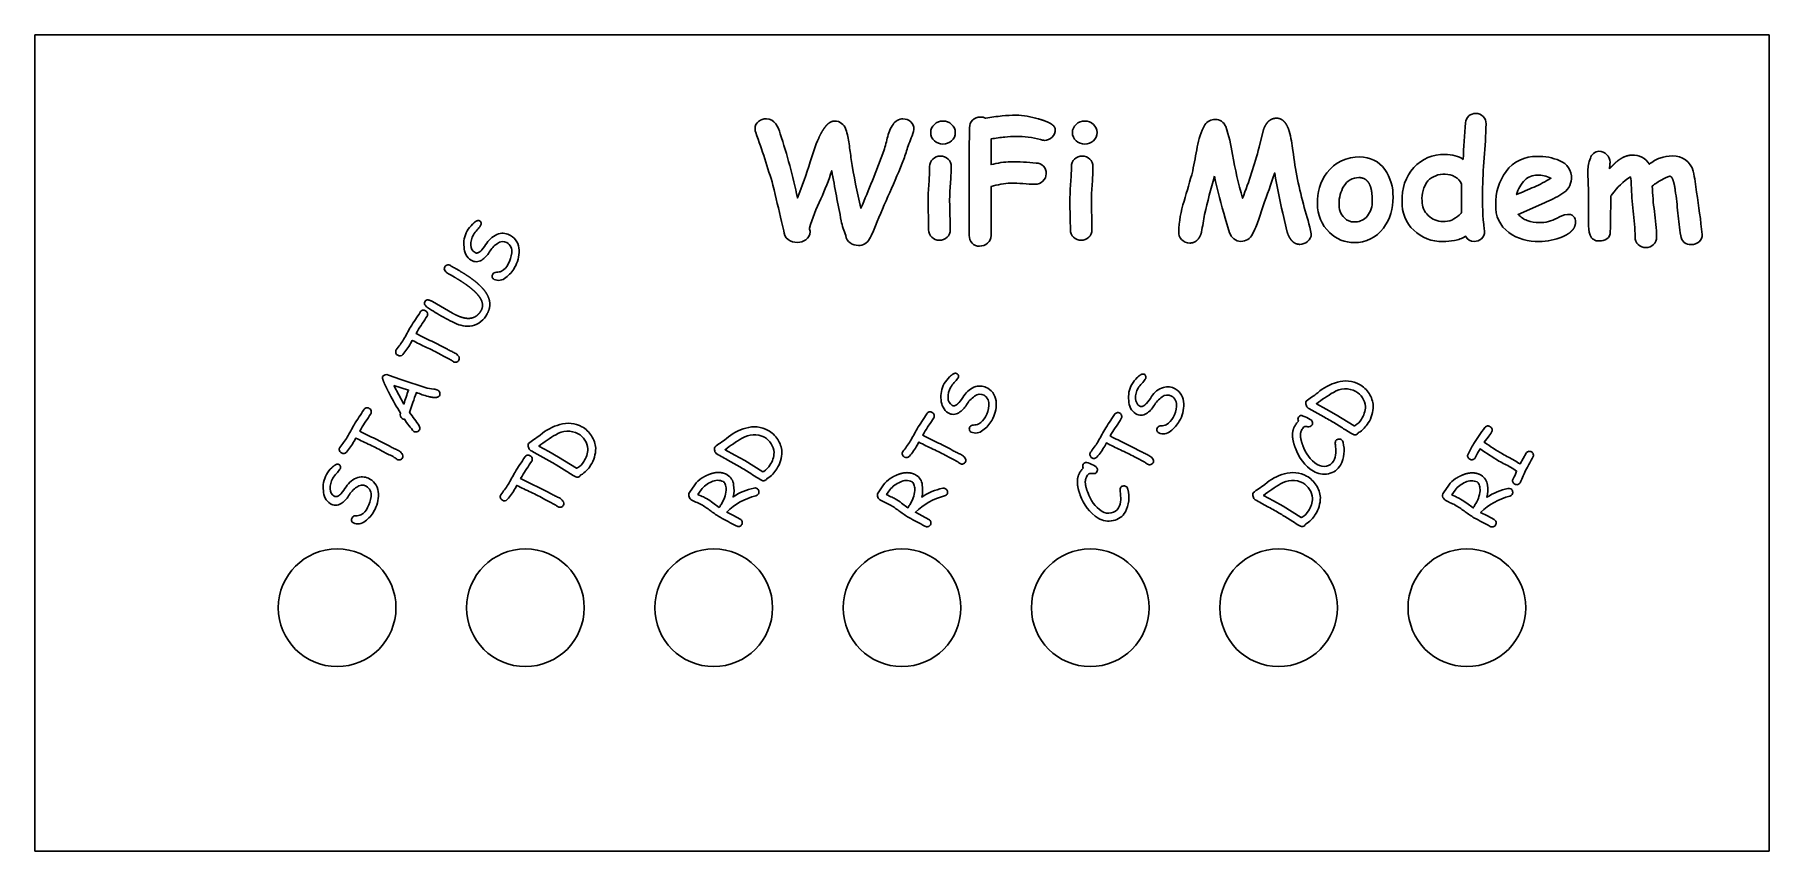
# Model space of a CAD drawing. Header units: millimetres. Extents: x -36.8 to 36.9, y -17.3 to 17.4.
import ezdxf

# ---------------------------------------------------------------- set-up
doc = ezdxf.new("R2010")
doc.units = ezdxf.units.MM
doc.layers.get('0').update_dxf_attribs({"lineweight": 25, "true_color": 0xffffff})
doc.layers.add('1', color=3, linetype='Continuous', lineweight=25, true_color=0x00ff00)

msp = doc.modelspace()

# ---------------------------------------------------------------- linework, layer by layer
for p, q in [((-36.85, 17.35), (36.85, 17.35)), ((-36.85, -17.35), (-36.85, 17.35)), ((36.85, 17.35), (36.85, -17.35)), ((36.85, -17.35), (-36.85, -17.35))]:
    msp.add_line(p, q)
for centre in [(-24, -7), (-16, -7), (-8, -7), (0, -7), (8, -7), (16, -7), (24, -7)]:
    msp.add_circle(centre, 2.5)
at = {"layer": '1', "flags": 128}
for points in [[(0.394, 12.969, 0.006736), (0.26, 12.634, -0.008942), (0.079, 12.064, -0.010416), (-0.521, 10.645, 0.010282), (-1.125, 9.229, -0.0358), (-1.38, 8.672, -0.291729), (-1.854, 8.397, -0.153008), (-2.196, 8.5, -0.247567), (-2.388, 8.815, -0.052122), (-2.581, 9.438, -0.004898), (-2.985, 11.57, -0.031116), (-3.449, 10.373, 0.043817), (-3.936, 9.123, -0.097701), (-3.907, 8.968, -0.258349), (-4.089, 8.633, -0.15547), (-4.44, 8.523, -0.169635), (-4.841, 8.646, -0.233156), (-5.021, 9.017), (-5.123, 9.406, 0.006194), (-5.481, 10.95, 0.015692), (-6.214, 13.188, -0.086234), (-6.244, 13.354, -0.248101), (-6.091, 13.668, -0.171923), (-5.763, 13.774, -0.25964), (-5.362, 13.562, -0.063696), (-5.173, 13.142, -0.025908), (-4.44, 10.416, 0.020938), (-3.9, 11.941, -0.028785), (-3.539, 12.959), (-3.536, 12.965), (-3.534, 12.97), (-3.531, 12.976), (-3.528, 12.981), (-3.526, 12.987), (-3.523, 12.993), (-3.521, 12.998), (-3.518, 13.004), (-3.515, 13.009), (-3.513, 13.014), (-3.51, 13.02), (-3.508, 13.025), (-3.505, 13.031), (-3.502, 13.036), (-3.5, 13.041), (-3.497, 13.047), (-3.495, 13.052), (-3.492, 13.057), (-3.489, 13.062), (-3.487, 13.068), (-3.484, 13.073), (-3.482, 13.078), (-3.479, 13.083), (-3.476, 13.088), (-3.474, 13.093), (-3.471, 13.098), (-3.469, 13.103), (-3.466, 13.109), (-3.463, 13.114), (-3.461, 13.119), (-3.458, 13.123), (-3.456, 13.128), (-3.453, 13.133), (-3.45, 13.138), (-3.448, 13.143), (-3.445, 13.148), (-3.443, 13.153), (-3.44, 13.158), (-3.437, 13.162), (-3.435, 13.167), (-3.432, 13.172), (-3.43, 13.177), (-3.427, 13.181), (-3.424, 13.186), (-3.422, 13.191), (-3.419, 13.195), (-3.417, 13.2), (-3.414, 13.205), (-3.411, 13.209), (-3.409, 13.214), (-3.406, 13.218), (-3.403, 13.223), (-3.401, 13.227), (-3.398, 13.232), (-3.396, 13.236), (-3.393, 13.241), (-3.39, 13.245), (-3.388, 13.249), (-3.385, 13.254), (-3.383, 13.258), (-3.38, 13.262), (-3.377, 13.267), (-3.375, 13.271), (-3.372, 13.275), (-3.369, 13.279), (-3.367, 13.284), (-3.364, 13.288), (-3.362, 13.292), (-3.359, 13.296), (-3.356, 13.3), (-3.354, 13.304), (-3.351, 13.308), (-3.349, 13.312), (-3.346, 13.316), (-3.343, 13.32), (-3.341, 13.324), (-3.338, 13.328), (-3.335, 13.332), (-3.333, 13.336), (-3.33, 13.34), (-3.328, 13.344), (-3.325, 13.348), (-3.322, 13.352), (-3.32, 13.356), (-3.317, 13.359), (-3.314, 13.363), (-3.312, 13.367), (-3.309, 13.371), (-3.307, 13.374), (-3.304, 13.378), (-3.301, 13.382), (-3.299, 13.385), (-3.296, 13.389), (-3.293, 13.392), (-3.291, 13.396), (-3.288, 13.399), (-3.286, 13.403), (-3.283, 13.406), (-3.28, 13.41), (-3.278, 13.413), (-3.275, 13.417), (-3.272, 13.42), (-3.27, 13.424), (-3.267, 13.427), (-3.264, 13.43), (-3.262, 13.434), (-3.259, 13.437), (-3.257, 13.44), (-3.254, 13.443), (-3.251, 13.447), (-3.249, 13.45), (-3.246, 13.453), (-3.243, 13.456), (-3.241, 13.459), (-3.238, 13.463), (-3.235, 13.466), (-3.233, 13.469), (-3.23, 13.472), (-3.228, 13.475), (-3.225, 13.478), (-3.222, 13.481), (-3.22, 13.484), (-3.217, 13.487), (-3.214, 13.49), (-3.212, 13.492), (-3.209, 13.495), (-3.206, 13.498), (-3.204, 13.501), (-3.201, 13.504), (-3.199, 13.507), (-3.196, 13.509), (-3.193, 13.512), (-3.191, 13.515), (-3.188, 13.518), (-3.185, 13.52), (-3.183, 13.523), (-3.18, 13.526), (-3.177, 13.528), (-3.175, 13.531), (-3.172, 13.533), (-3.169, 13.536), (-3.167, 13.538), (-3.164, 13.541), (-3.161, 13.543), (-3.159, 13.546), (-3.156, 13.548), (-3.154, 13.551), (-3.151, 13.553), (-3.148, 13.555), (-3.146, 13.558), (-3.143, 13.56), (-3.14, 13.562), (-3.138, 13.565), (-3.135, 13.567), (-3.132, 13.569), (-3.13, 13.571), (-3.127, 13.574), (-3.124, 13.576), (-3.122, 13.578), (-3.119, 13.58), (-3.116, 13.582), (-3.114, 13.584), (-3.111, 13.586), (-3.108, 13.588), (-3.106, 13.59), (-3.103, 13.592), (-3.1, 13.594), (-3.098, 13.596), (-3.095, 13.598), (-3.092, 13.6), (-3.09, 13.602), (-3.087, 13.604), (-3.084, 13.606), (-3.082, 13.608), (-3.079, 13.609), (-3.077, 13.611), (-3.074, 13.613), (-3.071, 13.615), (-3.069, 13.616), (-3.066, 13.618), (-3.063, 13.62), (-3.061, 13.621), (-3.058, 13.623), (-3.055, 13.625), (-3.053, 13.626), (-3.05, 13.628), (-3.047, 13.629), (-3.045, 13.631), (-3.042, 13.632), (-3.039, 13.634), (-3.037, 13.635), (-3.034, 13.637), (-3.031, 13.638), (-3.029, 13.639), (-3.026, 13.641), (-3.023, 13.642), (-3.021, 13.643), (-3.018, 13.645), (-3.015, 13.646), (-3.013, 13.647), (-3.01, 13.648), (-3.007, 13.65), (-3.005, 13.651), (-3.002, 13.652), (-2.999, 13.653), (-2.997, 13.654), (-2.994, 13.655), (-2.991, 13.656), (-2.988, 13.657), (-2.986, 13.658), (-2.983, 13.659), (-2.98, 13.66), (-2.978, 13.661), (-2.975, 13.662), (-2.972, 13.663), (-2.97, 13.664), (-2.967, 13.665), (-2.964, 13.666), (-2.962, 13.667), (-2.959, 13.667), (-2.956, 13.668), (-2.954, 13.669), (-2.951, 13.67), (-2.948, 13.67), (-2.946, 13.671), (-2.943, 13.672), (-2.94, 13.672), (-2.938, 13.673), (-2.935, 13.674), (-2.932, 13.674), (-2.93, 13.675), (-2.927, 13.675), (-2.924, 13.676), (-2.922, 13.676), (-2.919, 13.677), (-2.916, 13.677), (-2.913, 13.678), (-2.911, 13.678), (-2.908, 13.679), (-2.905, 13.679), (-2.903, 13.679), (-2.9, 13.68), (-2.897, 13.68), (-2.895, 13.68), (-2.892, 13.68), (-2.889, 13.681), (-2.887, 13.681), (-2.884, 13.681), (-2.881, 13.681), (-2.879, 13.681), (-2.876, 13.681), (-2.873, 13.682), (-2.87, 13.682), (-2.868, 13.682), (-2.865, 13.682), (-2.862, 13.682, -0.329964), (-2.388, 13.327, -0.054187), (-2.246, 12.713, -0.003888), (-2.16, 12.047, 0.021827), (-1.742, 9.972, 0.008885), (-0.796, 12.342, 0.016819), (-0.624, 12.953, -0.084181), (-0.382, 13.539, -0.262838), (0.042, 13.771, -0.197106), (0.377, 13.647, -0.216452), (0.509, 13.327, -0.063309)], [(1.742, 12.701, -0.193923), (1.374, 12.843, -0.220508), (1.218, 13.191, -0.220508), (1.374, 13.539, -0.193923), (1.742, 13.682, -0.195765), (2.109, 13.539, -0.218611), (2.263, 13.191, -0.218611), (2.109, 12.843, -0.195765)], [(6.051, 12.859, -0.078935), (5.882, 12.89, 0.077631), (4.838, 13.028, 0.024566), (4.372, 13.002, 0.016182), (3.787, 12.922, -0.006609), (3.787, 11.829, -0.057813), (4.623, 11.952, -0.03037), (5.696, 11.895, -0.440578), (6.124, 11.444, -0.213716), (5.988, 11.122, -0.200447), (5.657, 10.993, -0.017683), (5.14, 11.02, 0.017683), (4.623, 11.046, 0.053744), (3.787, 10.894), (3.787, 8.815, -0.22945), (3.636, 8.493, -0.185384), (3.29, 8.364, -0.216687), (2.978, 8.491, -0.196686), (2.859, 8.815), (2.859, 12.614, -0.004159), (2.864, 13.006, 0.004159), (2.869, 13.397, -0.208742), (3, 13.722, -0.205028), (3.33, 13.851, -0.120952), (3.552, 13.801, -0.018124), (4.258, 13.899, -0.024186), (4.838, 13.931, -0.064381), (5.79, 13.774), (5.795, 13.773), (5.801, 13.771), (5.807, 13.77), (5.812, 13.768), (5.818, 13.767), (5.823, 13.765), (5.829, 13.764), (5.834, 13.762), (5.839, 13.76), (5.845, 13.759), (5.85, 13.757), (5.856, 13.756), (5.861, 13.754), (5.866, 13.753), (5.872, 13.751), (5.877, 13.75), (5.882, 13.748), (5.887, 13.746), (5.893, 13.745), (5.898, 13.743), (5.903, 13.742), (5.908, 13.74), (5.913, 13.739), (5.918, 13.737), (5.923, 13.735), (5.928, 13.734), (5.934, 13.732), (5.939, 13.731), (5.944, 13.729), (5.949, 13.728), (5.953, 13.726), (5.958, 13.724), (5.963, 13.723), (5.968, 13.721), (5.973, 13.72), (5.978, 13.718), (5.983, 13.716), (5.988, 13.715), (5.992, 13.713), (5.997, 13.712), (6.002, 13.71), (6.006, 13.708), (6.011, 13.707), (6.016, 13.705), (6.02, 13.704), (6.025, 13.702), (6.03, 13.7), (6.034, 13.699), (6.039, 13.697), (6.043, 13.696), (6.048, 13.694), (6.052, 13.692), (6.057, 13.691), (6.061, 13.689), (6.066, 13.687), (6.07, 13.686), (6.074, 13.684), (6.079, 13.682), (6.083, 13.681), (6.088, 13.679), (6.092, 13.678), (6.096, 13.676), (6.1, 13.674), (6.105, 13.673), (6.109, 13.671), (6.113, 13.669), (6.117, 13.668), (6.121, 13.666), (6.125, 13.664), (6.129, 13.663), (6.134, 13.661), (6.138, 13.659), (6.142, 13.658), (6.146, 13.656), (6.15, 13.654), (6.154, 13.653), (6.157, 13.651), (6.161, 13.649), (6.165, 13.648), (6.169, 13.646), (6.173, 13.644), (6.177, 13.643), (6.181, 13.641), (6.184, 13.639), (6.188, 13.638), (6.192, 13.636), (6.196, 13.634), (6.199, 13.632), (6.203, 13.631), (6.207, 13.629), (6.21, 13.627), (6.214, 13.626), (6.218, 13.624), (6.221, 13.622), (6.225, 13.621), (6.228, 13.619), (6.232, 13.617), (6.235, 13.615), (6.239, 13.614), (6.242, 13.612), (6.245, 13.61), (6.249, 13.609), (6.252, 13.607), (6.256, 13.605), (6.259, 13.603), (6.262, 13.602), (6.266, 13.6), (6.269, 13.598), (6.272, 13.596), (6.275, 13.595), (6.278, 13.593), (6.282, 13.591), (6.285, 13.589), (6.288, 13.588), (6.291, 13.586), (6.294, 13.584), (6.297, 13.582), (6.3, 13.581), (6.303, 13.579), (6.306, 13.577), (6.309, 13.575), (6.312, 13.574), (6.315, 13.572), (6.318, 13.57), (6.321, 13.568), (6.324, 13.567), (6.327, 13.565), (6.329, 13.563), (6.332, 13.561), (6.335, 13.56), (6.338, 13.558), (6.34, 13.556), (6.343, 13.554), (6.346, 13.552), (6.349, 13.551), (6.351, 13.549), (6.354, 13.547), (6.356, 13.545), (6.359, 13.543), (6.362, 13.542), (6.364, 13.54), (6.367, 13.538), (6.369, 13.536), (6.372, 13.534), (6.374, 13.533), (6.376, 13.531), (6.379, 13.529), (6.381, 13.527), (6.384, 13.525), (6.386, 13.524), (6.388, 13.522), (6.391, 13.52), (6.393, 13.518), (6.395, 13.516), (6.397, 13.515), (6.399, 13.513), (6.402, 13.511), (6.404, 13.509), (6.406, 13.507), (6.408, 13.505), (6.41, 13.504), (6.412, 13.502), (6.414, 13.5), (6.416, 13.498), (6.418, 13.496), (6.42, 13.494), (6.422, 13.492), (6.424, 13.491), (6.426, 13.489), (6.428, 13.487), (6.43, 13.485), (6.432, 13.483), (6.434, 13.481), (6.435, 13.479), (6.437, 13.478), (6.439, 13.476), (6.441, 13.474), (6.442, 13.472), (6.444, 13.47), (6.446, 13.468), (6.447, 13.466), (6.449, 13.465), (6.451, 13.463), (6.452, 13.461), (6.454, 13.459), (6.455, 13.457), (6.457, 13.455), (6.458, 13.453), (6.46, 13.451), (6.461, 13.449), (6.463, 13.448), (6.464, 13.446), (6.466, 13.444), (6.467, 13.442), (6.468, 13.44), (6.47, 13.438), (6.471, 13.436), (6.472, 13.434), (6.474, 13.432), (6.475, 13.43), (6.476, 13.429), (6.477, 13.427), (6.478, 13.425), (6.48, 13.423), (6.481, 13.421), (6.482, 13.419), (6.483, 13.417), (6.484, 13.415), (6.485, 13.413), (6.486, 13.411), (6.487, 13.409), (6.488, 13.407), (6.489, 13.405), (6.49, 13.404), (6.491, 13.402), (6.492, 13.4), (6.493, 13.398), (6.493, 13.396), (6.494, 13.394), (6.495, 13.392), (6.496, 13.39), (6.497, 13.388), (6.497, 13.386), (6.498, 13.384), (6.499, 13.382), (6.499, 13.38), (6.5, 13.378), (6.501, 13.376), (6.501, 13.374), (6.502, 13.372), (6.502, 13.37), (6.503, 13.368), (6.503, 13.366), (6.504, 13.364), (6.504, 13.362), (6.505, 13.36), (6.505, 13.358), (6.506, 13.356), (6.506, 13.354), (6.506, 13.352), (6.507, 13.35), (6.507, 13.348), (6.507, 13.346), (6.508, 13.344), (6.508, 13.342), (6.508, 13.34), (6.508, 13.338), (6.509, 13.336), (6.509, 13.334), (6.509, 13.332), (6.509, 13.33), (6.509, 13.328), (6.509, 13.326), (6.509, 13.324), (6.509, 13.322), (6.509, 13.32, -0.205375), (6.375, 12.995, -0.208831)], [(7.766, 12.701, -0.193923), (7.397, 12.843, -0.220508), (7.241, 13.191, -0.220508), (7.397, 13.539, -0.193923), (7.766, 13.682, -0.195765), (8.132, 13.539, -0.218611), (8.286, 13.191, -0.218611), (8.132, 12.843, -0.195765)], [(13.271, 11.334, 0.006385), (12.853, 9.713, 0.001654), (12.73, 8.968), (12.729, 8.964), (12.728, 8.96), (12.727, 8.957), (12.726, 8.953), (12.725, 8.949), (12.724, 8.946), (12.723, 8.942), (12.721, 8.939), (12.72, 8.935), (12.719, 8.932), (12.718, 8.928), (12.717, 8.925), (12.716, 8.921), (12.715, 8.918), (12.713, 8.914), (12.712, 8.911), (12.711, 8.907), (12.71, 8.904), (12.709, 8.9), (12.708, 8.897), (12.706, 8.894), (12.705, 8.89), (12.704, 8.887), (12.703, 8.883), (12.701, 8.88), (12.7, 8.877), (12.699, 8.874), (12.698, 8.87), (12.696, 8.867), (12.695, 8.864), (12.694, 8.861), (12.693, 8.857), (12.691, 8.854), (12.69, 8.851), (12.689, 8.848), (12.687, 8.845), (12.686, 8.841), (12.685, 8.838), (12.684, 8.835), (12.682, 8.832), (12.681, 8.829), (12.68, 8.826), (12.678, 8.823), (12.677, 8.82), (12.675, 8.817), (12.674, 8.814), (12.673, 8.811), (12.671, 8.808), (12.67, 8.805), (12.668, 8.802), (12.667, 8.799), (12.666, 8.796), (12.664, 8.793), (12.663, 8.79), (12.661, 8.787), (12.66, 8.784), (12.658, 8.781), (12.657, 8.779), (12.655, 8.776), (12.654, 8.773), (12.653, 8.77), (12.651, 8.767), (12.65, 8.764), (12.648, 8.762), (12.647, 8.759), (12.645, 8.756), (12.643, 8.753), (12.642, 8.751), (12.64, 8.748), (12.639, 8.745), (12.637, 8.743), (12.636, 8.74), (12.634, 8.737), (12.633, 8.735), (12.631, 8.732), (12.629, 8.73), (12.628, 8.727), (12.626, 8.725), (12.625, 8.722), (12.623, 8.719), (12.621, 8.717), (12.62, 8.714), (12.618, 8.712), (12.617, 8.709), (12.615, 8.707), (12.613, 8.705), (12.612, 8.702), (12.61, 8.7), (12.608, 8.697), (12.607, 8.695), (12.605, 8.692), (12.603, 8.69), (12.601, 8.688), (12.6, 8.685), (12.598, 8.683), (12.596, 8.681), (12.595, 8.679), (12.593, 8.676), (12.591, 8.674), (12.589, 8.672), (12.588, 8.67), (12.586, 8.667), (12.584, 8.665), (12.582, 8.663), (12.58, 8.661), (12.579, 8.659), (12.577, 8.656), (12.575, 8.654), (12.573, 8.652), (12.571, 8.65), (12.57, 8.648), (12.568, 8.646), (12.566, 8.644), (12.564, 8.642), (12.562, 8.64), (12.56, 8.638), (12.558, 8.636), (12.557, 8.634), (12.555, 8.632), (12.553, 8.63), (12.551, 8.628), (12.549, 8.626), (12.547, 8.624), (12.545, 8.622), (12.543, 8.62), (12.541, 8.618), (12.539, 8.616), (12.537, 8.615), (12.535, 8.613), (12.533, 8.611), (12.531, 8.609), (12.529, 8.607), (12.527, 8.606), (12.525, 8.604), (12.523, 8.602), (12.521, 8.6), (12.519, 8.599), (12.517, 8.597), (12.515, 8.595), (12.513, 8.594), (12.511, 8.592), (12.509, 8.59), (12.507, 8.589), (12.505, 8.587), (12.503, 8.585), (12.501, 8.584), (12.499, 8.582), (12.497, 8.581), (12.495, 8.579), (12.493, 8.578), (12.491, 8.576), (12.488, 8.575), (12.486, 8.573), (12.484, 8.572), (12.482, 8.57), (12.48, 8.569), (12.478, 8.567), (12.476, 8.566), (12.473, 8.565), (12.471, 8.563), (12.469, 8.562), (12.467, 8.56), (12.465, 8.559), (12.462, 8.558), (12.46, 8.556), (12.458, 8.555), (12.456, 8.554), (12.454, 8.553), (12.451, 8.551), (12.449, 8.55), (12.447, 8.549), (12.445, 8.548), (12.442, 8.546), (12.44, 8.545), (12.438, 8.544), (12.436, 8.543), (12.433, 8.542), (12.431, 8.541), (12.429, 8.54), (12.426, 8.538), (12.424, 8.537), (12.422, 8.536), (12.419, 8.535), (12.417, 8.534), (12.415, 8.533), (12.412, 8.532), (12.41, 8.531), (12.408, 8.53), (12.405, 8.529), (12.403, 8.528), (12.4, 8.527), (12.398, 8.526), (12.396, 8.525), (12.393, 8.525), (12.391, 8.524), (12.388, 8.523), (12.386, 8.522), (12.383, 8.521), (12.381, 8.52), (12.379, 8.519), (12.376, 8.519), (12.374, 8.518), (12.371, 8.517), (12.369, 8.516), (12.366, 8.516), (12.364, 8.515), (12.361, 8.514), (12.359, 8.514), (12.356, 8.513), (12.354, 8.512), (12.351, 8.512), (12.349, 8.511), (12.346, 8.51), (12.343, 8.51), (12.341, 8.509), (12.338, 8.508), (12.336, 8.508), (12.333, 8.507), (12.331, 8.507), (12.328, 8.506), (12.325, 8.506), (12.323, 8.505), (12.32, 8.505), (12.318, 8.504), (12.315, 8.504), (12.312, 8.503), (12.31, 8.503), (12.307, 8.503), (12.304, 8.502), (12.302, 8.502), (12.299, 8.501), (12.296, 8.501), (12.294, 8.501), (12.291, 8.5), (12.288, 8.5), (12.286, 8.5), (12.283, 8.5), (12.28, 8.499), (12.277, 8.499), (12.275, 8.499), (12.272, 8.499), (12.269, 8.498), (12.266, 8.498), (12.264, 8.498), (12.261, 8.498), (12.258, 8.498), (12.255, 8.498), (12.253, 8.497), (12.25, 8.497), (12.247, 8.497), (12.244, 8.497), (12.241, 8.497), (12.239, 8.497), (12.236, 8.497), (12.233, 8.497), (12.23, 8.497, -0.230348), (11.869, 8.653, -0.184595), (11.755, 8.968, -0.070247), (11.984, 10.277, 0.008443), (12.352, 11.56, -0.001507), (12.548, 12.581, -0.093477), (12.871, 13.517, -0.250727), (13.311, 13.751, -0.317732), (13.754, 13.446, -0.053882), (14.04, 12.266, 0.028302), (14.474, 10.403, 0.024141), (15.177, 12.564), (15.362, 13.327), (15.364, 13.33), (15.365, 13.334), (15.367, 13.338), (15.368, 13.341), (15.37, 13.345), (15.371, 13.349), (15.372, 13.352), (15.374, 13.356), (15.375, 13.36), (15.377, 13.363), (15.378, 13.367), (15.38, 13.37), (15.381, 13.374), (15.383, 13.377), (15.384, 13.381), (15.386, 13.384), (15.387, 13.388), (15.389, 13.391), (15.39, 13.395), (15.392, 13.398), (15.393, 13.401), (15.395, 13.405), (15.396, 13.408), (15.398, 13.412), (15.399, 13.415), (15.401, 13.418), (15.402, 13.422), (15.404, 13.425), (15.406, 13.428), (15.407, 13.431), (15.409, 13.435), (15.41, 13.438), (15.412, 13.441), (15.414, 13.444), (15.415, 13.448), (15.417, 13.451), (15.418, 13.454), (15.42, 13.457), (15.422, 13.46), (15.423, 13.464), (15.425, 13.467), (15.427, 13.47), (15.428, 13.473), (15.43, 13.476), (15.432, 13.479), (15.433, 13.482), (15.435, 13.485), (15.437, 13.488), (15.438, 13.491), (15.44, 13.494), (15.442, 13.497), (15.443, 13.5), (15.445, 13.503), (15.447, 13.506), (15.449, 13.509), (15.45, 13.512), (15.452, 13.515), (15.454, 13.517), (15.455, 13.52), (15.457, 13.523), (15.459, 13.526), (15.461, 13.529), (15.463, 13.532), (15.464, 13.534), (15.466, 13.537), (15.468, 13.54), (15.47, 13.543), (15.471, 13.545), (15.473, 13.548), (15.475, 13.551), (15.477, 13.554), (15.479, 13.556), (15.481, 13.559), (15.482, 13.562), (15.484, 13.564), (15.486, 13.567), (15.488, 13.569), (15.49, 13.572), (15.492, 13.575), (15.494, 13.577), (15.495, 13.58), (15.497, 13.582), (15.499, 13.585), (15.501, 13.587), (15.503, 13.59), (15.505, 13.592), (15.507, 13.595), (15.509, 13.597), (15.511, 13.599), (15.513, 13.602), (15.515, 13.604), (15.517, 13.607), (15.519, 13.609), (15.52, 13.611), (15.522, 13.614), (15.524, 13.616), (15.526, 13.618), (15.528, 13.621), (15.53, 13.623), (15.532, 13.625), (15.534, 13.627), (15.536, 13.63), (15.538, 13.632), (15.54, 13.634), (15.542, 13.636), (15.544, 13.638), (15.546, 13.641), (15.548, 13.643), (15.551, 13.645), (15.553, 13.647), (15.555, 13.649), (15.557, 13.651), (15.559, 13.653), (15.561, 13.655), (15.563, 13.657), (15.565, 13.659), (15.567, 13.661), (15.569, 13.663), (15.571, 13.665), (15.573, 13.667), (15.576, 13.669), (15.578, 13.671), (15.58, 13.673), (15.582, 13.675), (15.584, 13.677), (15.586, 13.679), (15.588, 13.681), (15.591, 13.683), (15.593, 13.685), (15.595, 13.686), (15.597, 13.688), (15.599, 13.69), (15.601, 13.692), (15.604, 13.694), (15.606, 13.695), (15.608, 13.697), (15.61, 13.699), (15.612, 13.701), (15.615, 13.702), (15.617, 13.704), (15.619, 13.706), (15.621, 13.707), (15.624, 13.709), (15.626, 13.711), (15.628, 13.712), (15.63, 13.714), (15.633, 13.715), (15.635, 13.717), (15.637, 13.718), (15.64, 13.72), (15.642, 13.722), (15.644, 13.723), (15.646, 13.725), (15.649, 13.726), (15.651, 13.728), (15.653, 13.729), (15.656, 13.73), (15.658, 13.732), (15.66, 13.733), (15.663, 13.735), (15.665, 13.736), (15.668, 13.737), (15.67, 13.739), (15.672, 13.74), (15.675, 13.741), (15.677, 13.743), (15.679, 13.744), (15.682, 13.745), (15.684, 13.747), (15.687, 13.748), (15.689, 13.749), (15.691, 13.75), (15.694, 13.751), (15.696, 13.753), (15.699, 13.754), (15.701, 13.755), (15.704, 13.756), (15.706, 13.757), (15.709, 13.758), (15.711, 13.76), (15.713, 13.761), (15.716, 13.762), (15.718, 13.763), (15.721, 13.764), (15.723, 13.765), (15.726, 13.766), (15.728, 13.767), (15.731, 13.768), (15.734, 13.769), (15.736, 13.77), (15.739, 13.771), (15.741, 13.772), (15.744, 13.773), (15.746, 13.774), (15.749, 13.774), (15.751, 13.775), (15.754, 13.776), (15.756, 13.777), (15.759, 13.778), (15.762, 13.779), (15.764, 13.779), (15.767, 13.78), (15.769, 13.781), (15.772, 13.782), (15.775, 13.783), (15.777, 13.783), (15.78, 13.784), (15.783, 13.785), (15.785, 13.785), (15.788, 13.786), (15.79, 13.787), (15.793, 13.787), (15.796, 13.788), (15.798, 13.789), (15.801, 13.789), (15.804, 13.79), (15.807, 13.79), (15.809, 13.791), (15.812, 13.791), (15.815, 13.792), (15.817, 13.793), (15.82, 13.793), (15.823, 13.793), (15.826, 13.794), (15.828, 13.794), (15.831, 13.795), (15.834, 13.795), (15.836, 13.796), (15.839, 13.796), (15.842, 13.796), (15.845, 13.797), (15.848, 13.797), (15.85, 13.798), (15.853, 13.798), (15.856, 13.798), (15.859, 13.798), (15.862, 13.799), (15.864, 13.799), (15.867, 13.799), (15.87, 13.8), (15.873, 13.8), (15.876, 13.8), (15.878, 13.8), (15.881, 13.8), (15.884, 13.801), (15.887, 13.801), (15.89, 13.801), (15.893, 13.801), (15.896, 13.801), (15.899, 13.801), (15.901, 13.801), (15.904, 13.801), (15.907, 13.801), (15.91, 13.801), (15.913, 13.801), (15.916, 13.801), (15.919, 13.801), (15.922, 13.801), (15.924, 13.801), (15.927, 13.801), (15.93, 13.801), (15.933, 13.801), (15.936, 13.801), (15.938, 13.801), (15.941, 13.801), (15.944, 13.801), (15.947, 13.8), (15.949, 13.8), (15.952, 13.8), (15.955, 13.8), (15.958, 13.799), (15.96, 13.799), (15.963, 13.799), (15.966, 13.799), (15.969, 13.798), (15.971, 13.798), (15.974, 13.798), (15.977, 13.797), (15.979, 13.797), (15.982, 13.797), (15.985, 13.796), (15.987, 13.796), (15.99, 13.795), (15.993, 13.795), (15.995, 13.794), (15.998, 13.794), (16.001, 13.793), (16.003, 13.793), (16.006, 13.792), (16.009, 13.792), (16.011, 13.791), (16.014, 13.79), (16.017, 13.79), (16.019, 13.789), (16.022, 13.789), (16.024, 13.788), (16.027, 13.787), (16.03, 13.787), (16.032, 13.786), (16.035, 13.785), (16.037, 13.784), (16.04, 13.784), (16.042, 13.783), (16.045, 13.782), (16.048, 13.781), (16.05, 13.78), (16.053, 13.78), (16.055, 13.779), (16.058, 13.778), (16.06, 13.777), (16.063, 13.776), (16.065, 13.775), (16.068, 13.774), (16.07, 13.773), (16.073, 13.772), (16.075, 13.771), (16.078, 13.77), (16.08, 13.769), (16.083, 13.768), (16.085, 13.767), (16.088, 13.766), (16.09, 13.765), (16.092, 13.764), (16.095, 13.763), (16.097, 13.761), (16.1, 13.76), (16.102, 13.759), (16.105, 13.758), (16.107, 13.757), (16.109, 13.755), (16.112, 13.754), (16.114, 13.753), (16.117, 13.752), (16.119, 13.75), (16.121, 13.749), (16.124, 13.748), (16.126, 13.746), (16.128, 13.745), (16.131, 13.744), (16.133, 13.742), (16.136, 13.741), (16.138, 13.739), (16.14, 13.738), (16.143, 13.736), (16.145, 13.735), (16.147, 13.733), (16.149, 13.732), (16.152, 13.73), (16.154, 13.729), (16.156, 13.727), (16.159, 13.726), (16.161, 13.724), (16.163, 13.722), (16.166, 13.721), (16.168, 13.719), (16.17, 13.717), (16.172, 13.716), (16.175, 13.714), (16.177, 13.712), (16.179, 13.711), (16.181, 13.709), (16.183, 13.707), (16.186, 13.705), (16.188, 13.703), (16.19, 13.702), (16.192, 13.7), (16.195, 13.698), (16.197, 13.696), (16.199, 13.694), (16.201, 13.692), (16.203, 13.69), (16.205, 13.688), (16.208, 13.686), (16.21, 13.684), (16.212, 13.682), (16.214, 13.68), (16.216, 13.678), (16.218, 13.676), (16.22, 13.674), (16.223, 13.672), (16.225, 13.67), (16.227, 13.668), (16.229, 13.666), (16.231, 13.664), (16.233, 13.662), (16.235, 13.659), (16.237, 13.657), (16.239, 13.655), (16.241, 13.653), (16.244, 13.651), (16.246, 13.648), (16.248, 13.646), (16.25, 13.644), (16.252, 13.641), (16.254, 13.639), (16.256, 13.637), (16.258, 13.634), (16.26, 13.632), (16.262, 13.63), (16.264, 13.627), (16.266, 13.625), (16.268, 13.622), (16.27, 13.62), (16.272, 13.617), (16.274, 13.615), (16.276, 13.612), (16.278, 13.61), (16.28, 13.607), (16.282, 13.605), (16.284, 13.602), (16.286, 13.6), (16.288, 13.597), (16.29, 13.594), (16.292, 13.592), (16.293, 13.589), (16.295, 13.586), (16.297, 13.584), (16.299, 13.581), (16.301, 13.578), (16.303, 13.576), (16.305, 13.573), (16.307, 13.57), (16.309, 13.567), (16.311, 13.564), (16.312, 13.562), (16.314, 13.559), (16.316, 13.556), (16.318, 13.553), (16.32, 13.55), (16.322, 13.547), (16.324, 13.544), (16.325, 13.541), (16.327, 13.538), (16.329, 13.535), (16.331, 13.532), (16.333, 13.529), (16.334, 13.526), (16.336, 13.523), (16.338, 13.52), (16.34, 13.517), (16.342, 13.514), (16.343, 13.511), (16.345, 13.508), (16.347, 13.505), (16.349, 13.501), (16.35, 13.498), (16.352, 13.495), (16.354, 13.492), (16.356, 13.489), (16.357, 13.485), (16.359, 13.482), (16.361, 13.479), (16.363, 13.475), (16.364, 13.472), (16.366, 13.469), (16.368, 13.465), (16.369, 13.462), (16.371, 13.459), (16.373, 13.455), (16.374, 13.452), (16.376, 13.448), (16.378, 13.445), (16.379, 13.442), (16.381, 13.438), (16.383, 13.435), (16.384, 13.431), (16.386, 13.427), (16.388, 13.424), (16.389, 13.42), (16.391, 13.417), (16.392, 13.413), (16.394, 13.41), (16.396, 13.406), (16.397, 13.402), (16.399, 13.399), (16.4, 13.395), (16.402, 13.391), (16.404, 13.387), (16.405, 13.384), (16.407, 13.38), (16.408, 13.376), (16.41, 13.372), (16.411, 13.369), (16.413, 13.365), (16.414, 13.361), (16.416, 13.357), (16.417, 13.353), (16.419, 13.349), (16.42, 13.345), (16.422, 13.342), (16.423, 13.338), (16.425, 13.334), (16.426, 13.33), (16.428, 13.326), (16.429, 13.322), (16.431, 13.318), (16.432, 13.314), (16.434, 13.31), (16.435, 13.305), (16.437, 13.301), (16.438, 13.297), (16.44, 13.293), (16.441, 13.289), (16.442, 13.285), (16.444, 13.281), (16.445, 13.276), (16.447, 13.272), (16.448, 13.268), (16.449, 13.264), (16.451, 13.26), (16.452, 13.255), (16.454, 13.251, -0.03783), (16.609, 12.422, 0.036123), (17.093, 10.002, -0.024215), (17.388, 8.888, -0.231649), (17.232, 8.56, -0.179459), (16.904, 8.44), (16.901, 8.44), (16.899, 8.44), (16.896, 8.44), (16.893, 8.44), (16.89, 8.441), (16.887, 8.441), (16.885, 8.441), (16.882, 8.441), (16.879, 8.441), (16.876, 8.441), (16.874, 8.441), (16.871, 8.441), (16.868, 8.442), (16.865, 8.442), (16.863, 8.442), (16.86, 8.442), (16.857, 8.443), (16.854, 8.443), (16.852, 8.443), (16.849, 8.444), (16.846, 8.444), (16.844, 8.444), (16.841, 8.445), (16.838, 8.445), (16.835, 8.445), (16.833, 8.446), (16.83, 8.446), (16.827, 8.447), (16.825, 8.447), (16.822, 8.447), (16.819, 8.448), (16.817, 8.448), (16.814, 8.449), (16.812, 8.449), (16.809, 8.45), (16.806, 8.451), (16.804, 8.451), (16.801, 8.452), (16.799, 8.452), (16.796, 8.453), (16.793, 8.454), (16.791, 8.454), (16.788, 8.455), (16.786, 8.456), (16.783, 8.456), (16.78, 8.457), (16.778, 8.458), (16.775, 8.459), (16.773, 8.459), (16.77, 8.46), (16.768, 8.461), (16.765, 8.462), (16.763, 8.463), (16.76, 8.463), (16.758, 8.464), (16.755, 8.465), (16.753, 8.466), (16.75, 8.467), (16.748, 8.468), (16.745, 8.469), (16.743, 8.47), (16.74, 8.471), (16.738, 8.472), (16.735, 8.473), (16.733, 8.474), (16.73, 8.475), (16.728, 8.476), (16.725, 8.477), (16.723, 8.478), (16.721, 8.479), (16.718, 8.48), (16.716, 8.481), (16.713, 8.482), (16.711, 8.484), (16.709, 8.485), (16.706, 8.486), (16.704, 8.487), (16.701, 8.488), (16.699, 8.49), (16.697, 8.491), (16.694, 8.492), (16.692, 8.493), (16.69, 8.495), (16.687, 8.496), (16.685, 8.497), (16.682, 8.499), (16.68, 8.5), (16.678, 8.501), (16.676, 8.503), (16.673, 8.504), (16.671, 8.506), (16.669, 8.507), (16.666, 8.509), (16.664, 8.51), (16.662, 8.512), (16.659, 8.513), (16.657, 8.515), (16.655, 8.516), (16.653, 8.518), (16.65, 8.519), (16.648, 8.521), (16.646, 8.522), (16.644, 8.524), (16.641, 8.526), (16.639, 8.527), (16.637, 8.529), (16.635, 8.531), (16.632, 8.532), (16.63, 8.534), (16.628, 8.536), (16.626, 8.538), (16.624, 8.539), (16.622, 8.541), (16.619, 8.543), (16.617, 8.545), (16.615, 8.546), (16.613, 8.548), (16.611, 8.55), (16.609, 8.552), (16.606, 8.554), (16.604, 8.556), (16.602, 8.558), (16.6, 8.56), (16.598, 8.562), (16.596, 8.564), (16.594, 8.566), (16.592, 8.568), (16.589, 8.57), (16.587, 8.572), (16.585, 8.574), (16.583, 8.576), (16.581, 8.578), (16.579, 8.58), (16.577, 8.582), (16.575, 8.584), (16.573, 8.586), (16.571, 8.588), (16.569, 8.591), (16.567, 8.593), (16.565, 8.595), (16.563, 8.597), (16.561, 8.599), (16.559, 8.602), (16.557, 8.604), (16.555, 8.606), (16.553, 8.608), (16.551, 8.611), (16.549, 8.613), (16.547, 8.615), (16.545, 8.618), (16.543, 8.62), (16.541, 8.623), (16.539, 8.625), (16.537, 8.627), (16.535, 8.63), (16.533, 8.632), (16.531, 8.635), (16.529, 8.637), (16.527, 8.64), (16.525, 8.642), (16.523, 8.645), (16.521, 8.647), (16.519, 8.65), (16.518, 8.652), (16.516, 8.655), (16.514, 8.658), (16.512, 8.66), (16.51, 8.663), (16.508, 8.666), (16.506, 8.668), (16.504, 8.671), (16.503, 8.674), (16.501, 8.676), (16.499, 8.679), (16.497, 8.682), (16.495, 8.685), (16.493, 8.687), (16.492, 8.69), (16.49, 8.693), (16.488, 8.696), (16.486, 8.699), (16.484, 8.702), (16.483, 8.704), (16.481, 8.707), (16.479, 8.71), (16.477, 8.713), (16.476, 8.716), (16.474, 8.719), (16.472, 8.722), (16.47, 8.725), (16.469, 8.728), (16.467, 8.731), (16.465, 8.734), (16.463, 8.737), (16.462, 8.74), (16.46, 8.743), (16.458, 8.746), (16.457, 8.75), (16.455, 8.753), (16.453, 8.756), (16.451, 8.759), (16.45, 8.762), (16.448, 8.765), (16.446, 8.769), (16.445, 8.772), (16.443, 8.775), (16.441, 8.778), (16.44, 8.782), (16.438, 8.785), (16.437, 8.788), (16.435, 8.791), (16.433, 8.795), (16.432, 8.798), (16.43, 8.802), (16.428, 8.805), (16.427, 8.808), (16.425, 8.812), (16.424, 8.815), (16.422, 8.819), (16.42, 8.822), (16.419, 8.826), (16.417, 8.829), (16.416, 8.833), (16.414, 8.836), (16.413, 8.84), (16.411, 8.843), (16.41, 8.847), (16.408, 8.85), (16.407, 8.854), (16.405, 8.858), (16.404, 8.861), (16.402, 8.865), (16.4, 8.869), (16.399, 8.872), (16.398, 8.876), (16.396, 8.88), (16.395, 8.883), (16.393, 8.887), (16.392, 8.891), (16.39, 8.895), (16.389, 8.898), (16.387, 8.902), (16.386, 8.906), (16.384, 8.91), (16.383, 8.914), (16.381, 8.918), (16.38, 8.922), (16.379, 8.925), (16.377, 8.929), (16.376, 8.933), (16.374, 8.937), (16.373, 8.941), (16.372, 8.945), (16.37, 8.949), (16.369, 8.953), (16.367, 8.957), (16.182, 9.76, -0.022693), (15.837, 11.474, -0.005431), (15.342, 10.078), (15.144, 9.468, -0.047039), (14.889, 8.875, -0.289946), (14.398, 8.566, -0.317841), (13.92, 8.934), (13.735, 9.551, -0.020135)], [(23.845, 12.047, -0.021054), (23.948, 13.609, -0.432422), (24.379, 14, -0.216006), (24.695, 13.873, -0.197568), (24.814, 13.561, -0.017735), (24.739, 12.115, 0.017735), (24.665, 10.669, 0.038231), (24.741, 9.082, -0.043976), (24.751, 8.985, -0.223476), (24.618, 8.682, -0.191048), (24.31, 8.563, -0.296278), (23.945, 8.782, -0.093731), (23.478, 8.605, -0.042568), (22.977, 8.563, -0.201731), (21.744, 9.037, -0.211629), (21.244, 10.27, -0.193375), (21.747, 11.711, -0.219406), (23.063, 12.26, -0.065995), (23.508, 12.206, -0.095092)], [(2.024, 10.27, 0.006158), (2.036, 9.664, -0.006158), (2.047, 9.057, -0.212439), (1.918, 8.74, -0.20113), (1.589, 8.616, -0.201165), (1.261, 8.74, -0.212439), (1.132, 9.057, 0.006158), (1.121, 9.664, -0.006158), (1.109, 10.27, -0.018019), (1.142, 11.01, 0.018019), (1.175, 11.749, -0.212439), (1.305, 12.066, -0.201165), (1.632, 12.19, -0.20113), (1.961, 12.066, -0.212439), (2.09, 11.749, -0.018019), (2.057, 11.01, 0.018019)], [(8.047, 10.27, 0.006158), (8.059, 9.664, -0.006158), (8.07, 9.057, -0.212439), (7.941, 8.74, -0.20113), (7.612, 8.616, -0.201165), (7.285, 8.74, -0.212439), (7.155, 9.057, 0.006158), (7.144, 9.664, -0.006158), (7.132, 10.27, -0.018019), (7.165, 11.01, 0.018019), (7.198, 11.749, -0.212439), (7.328, 12.066, -0.201165), (7.655, 12.19, -0.20113), (7.984, 12.066, -0.212439), (8.113, 11.749, -0.018019), (8.08, 11.01, 0.018019)], [(19.214, 8.52, -0.200627), (18.161, 8.941, -0.204856), (17.653, 10.171, -0.173642), (18.055, 11.477, -0.250956), (19.457, 12.153, -0.252652), (20.51, 11.623, -0.1634), (20.862, 10.439, -0.167085), (20.451, 9.126, -0.247889)], [(27.078, 8.563, -0.165088), (25.781, 8.941, -0.249944), (25.224, 10.118, -0.167873), (25.665, 11.537, -0.247372), (26.987, 12.18, -0.112807), (27.946, 11.995, -0.311038), (28.446, 11.232, -0.256921), (28.039, 10.585, -0.039454), (27.293, 10.207), (26.175, 9.713, 0.116708), (26.56, 9.455, 0.091674), (27.078, 9.369, 0.135373), (27.83, 9.551, -0.125665), (28.271, 9.713, -0.499881), (28.615, 9.378), (28.615, 9.375), (28.615, 9.372), (28.615, 9.37), (28.615, 9.367), (28.615, 9.364), (28.615, 9.361), (28.615, 9.358), (28.615, 9.355), (28.615, 9.352), (28.615, 9.349), (28.614, 9.346), (28.614, 9.343), (28.614, 9.34), (28.614, 9.337), (28.614, 9.335), (28.613, 9.332), (28.613, 9.329), (28.613, 9.326), (28.612, 9.323), (28.612, 9.32), (28.612, 9.317), (28.611, 9.314), (28.611, 9.312), (28.611, 9.309), (28.61, 9.306), (28.61, 9.303), (28.609, 9.3), (28.609, 9.297), (28.608, 9.295), (28.608, 9.292), (28.607, 9.289), (28.607, 9.286), (28.606, 9.283), (28.606, 9.28), (28.605, 9.278), (28.605, 9.275), (28.604, 9.272), (28.603, 9.269), (28.603, 9.266), (28.602, 9.264), (28.601, 9.261), (28.601, 9.258), (28.6, 9.255), (28.599, 9.253), (28.598, 9.25), (28.598, 9.247), (28.597, 9.244), (28.596, 9.242), (28.595, 9.239), (28.594, 9.236), (28.593, 9.233), (28.593, 9.231), (28.592, 9.228), (28.591, 9.225), (28.59, 9.222), (28.589, 9.22), (28.588, 9.217), (28.587, 9.214), (28.586, 9.212), (28.585, 9.209), (28.584, 9.206), (28.583, 9.203), (28.582, 9.201), (28.581, 9.198), (28.58, 9.195), (28.579, 9.193), (28.578, 9.19), (28.576, 9.187), (28.575, 9.185), (28.574, 9.182), (28.573, 9.179), (28.572, 9.177), (28.57, 9.174), (28.569, 9.171), (28.568, 9.169), (28.567, 9.166), (28.565, 9.164), (28.564, 9.161), (28.563, 9.158), (28.561, 9.156), (28.56, 9.153), (28.559, 9.15), (28.557, 9.148), (28.556, 9.145), (28.554, 9.143), (28.553, 9.14), (28.552, 9.138), (28.55, 9.135), (28.549, 9.132), (28.547, 9.13), (28.546, 9.127), (28.544, 9.125), (28.542, 9.122), (28.541, 9.12), (28.539, 9.117), (28.538, 9.114), (28.536, 9.112), (28.534, 9.109), (28.533, 9.107), (28.531, 9.104), (28.529, 9.102), (28.528, 9.099), (28.526, 9.097), (28.524, 9.094), (28.522, 9.092), (28.521, 9.089), (28.519, 9.087), (28.517, 9.084), (28.515, 9.082), (28.513, 9.079), (28.511, 9.077), (28.509, 9.074), (28.508, 9.072), (28.506, 9.069), (28.504, 9.067), (28.502, 9.064), (28.5, 9.062), (28.498, 9.059), (28.496, 9.057), (28.494, 9.055), (28.492, 9.052), (28.49, 9.05), (28.488, 9.047), (28.486, 9.045), (28.483, 9.042), (28.481, 9.04), (28.479, 9.038), (28.477, 9.035), (28.475, 9.033), (28.473, 9.03), (28.47, 9.028), (28.468, 9.026), (28.466, 9.023), (28.464, 9.021), (28.462, 9.018), (28.459, 9.016), (28.457, 9.014), (28.455, 9.011), (28.452, 9.009), (28.45, 9.007), (28.448, 9.004), (28.445, 9.002), (28.443, 9), (28.44, 8.997), (28.438, 8.995), (28.435, 8.993), (28.433, 8.99), (28.43, 8.988), (28.428, 8.986), (28.425, 8.983), (28.423, 8.981), (28.42, 8.979), (28.418, 8.976), (28.415, 8.974), (28.413, 8.972), (28.41, 8.969), (28.407, 8.967), (28.405, 8.965), (28.402, 8.963), (28.399, 8.96), (28.397, 8.958), (28.394, 8.956), (28.391, 8.954), (28.388, 8.951), (28.385, 8.949), (28.383, 8.947), (28.38, 8.945), (28.377, 8.942), (28.374, 8.94), (28.371, 8.938), (28.368, 8.936), (28.366, 8.933), (28.363, 8.931), (28.36, 8.929), (28.357, 8.927), (28.354, 8.924), (28.351, 8.922), (28.348, 8.92), (28.345, 8.918), (28.342, 8.916), (28.339, 8.914), (28.336, 8.911), (28.333, 8.909), (28.329, 8.907), (28.326, 8.905), (28.323, 8.903), (28.32, 8.901), (28.317, 8.898), (28.314, 8.896), (28.311, 8.894), (28.307, 8.892), (28.304, 8.89), (28.301, 8.888), (28.298, 8.886), (28.294, 8.883), (28.291, 8.881), (28.288, 8.879), (28.284, 8.877), (28.281, 8.875), (28.278, 8.873), (28.274, 8.871), (28.271, 8.869), (28.267, 8.867), (28.264, 8.864), (28.26, 8.862), (28.257, 8.86), (28.254, 8.858), (28.25, 8.856), (28.246, 8.854), (28.243, 8.852), (28.239, 8.85), (28.236, 8.848), (28.232, 8.846), (28.229, 8.844), (28.225, 8.842), (28.221, 8.84), (28.218, 8.838), (28.214, 8.836), (28.21, 8.834), (28.207, 8.832), (28.203, 8.83), (28.199, 8.828), (28.195, 8.826), (28.192, 8.824), (28.188, 8.822), (28.184, 8.82), (28.18, 8.818), (28.176, 8.816), (28.172, 8.814), (28.169, 8.812), (28.165, 8.81), (28.161, 8.808), (28.157, 8.806), (28.153, 8.804), (28.149, 8.802), (28.145, 8.8), (28.141, 8.798), (28.137, 8.796), (28.133, 8.794), (28.129, 8.792), (28.125, 8.79), (28.121, 8.788), (28.117, 8.786), (28.113, 8.784), (28.108, 8.783), (28.104, 8.781), (28.1, 8.779), (28.096, 8.777), (28.092, 8.775), (28.088, 8.773), (28.083, 8.771), (28.079, 8.769), (28.075, 8.767), (28.07, 8.766), (28.066, 8.764), (28.062, 8.762, -0.102449)], [(30.06, 11.649), (30.064, 11.654), (30.068, 11.658), (30.072, 11.663), (30.076, 11.667), (30.08, 11.672), (30.083, 11.676), (30.087, 11.681), (30.091, 11.685), (30.095, 11.689), (30.099, 11.694), (30.103, 11.698), (30.107, 11.702), (30.111, 11.707), (30.115, 11.711), (30.119, 11.715), (30.122, 11.72), (30.126, 11.724), (30.13, 11.728), (30.134, 11.732), (30.138, 11.737), (30.142, 11.741), (30.146, 11.745), (30.15, 11.749), (30.153, 11.753), (30.157, 11.757), (30.161, 11.761), (30.165, 11.765), (30.169, 11.769), (30.173, 11.773), (30.177, 11.777), (30.181, 11.781), (30.184, 11.785), (30.188, 11.789), (30.192, 11.793), (30.196, 11.797), (30.2, 11.801), (30.204, 11.805), (30.208, 11.809), (30.211, 11.813), (30.215, 11.817), (30.219, 11.82), (30.223, 11.824), (30.227, 11.828), (30.231, 11.832), (30.234, 11.836), (30.238, 11.839), (30.242, 11.843), (30.246, 11.847), (30.25, 11.85), (30.254, 11.854), (30.257, 11.858), (30.261, 11.861), (30.265, 11.865), (30.269, 11.868), (30.273, 11.872), (30.277, 11.876), (30.28, 11.879), (30.284, 11.883), (30.288, 11.886), (30.292, 11.89), (30.296, 11.893), (30.3, 11.897), (30.303, 11.9), (30.307, 11.903), (30.311, 11.907), (30.315, 11.91), (30.319, 11.913), (30.322, 11.917), (30.326, 11.92), (30.33, 11.923), (30.334, 11.927), (30.338, 11.93), (30.341, 11.933), (30.345, 11.937), (30.349, 11.94), (30.353, 11.943), (30.357, 11.946), (30.36, 11.949), (30.364, 11.952), (30.368, 11.956), (30.372, 11.959), (30.375, 11.962), (30.379, 11.965), (30.383, 11.968), (30.387, 11.971), (30.391, 11.974), (30.394, 11.977), (30.398, 11.98), (30.402, 11.983), (30.406, 11.986), (30.409, 11.989), (30.413, 11.992), (30.417, 11.995), (30.421, 11.997), (30.424, 12), (30.428, 12.003), (30.432, 12.006), (30.436, 12.009), (30.439, 12.012), (30.443, 12.014), (30.447, 12.017), (30.451, 12.02), (30.454, 12.023), (30.458, 12.025), (30.462, 12.028), (30.466, 12.031), (30.469, 12.033), (30.473, 12.036), (30.477, 12.039), (30.481, 12.041), (30.484, 12.044), (30.488, 12.046), (30.492, 12.049), (30.496, 12.051), (30.499, 12.054), (30.503, 12.056), (30.507, 12.059), (30.51, 12.061), (30.514, 12.064), (30.518, 12.066), (30.522, 12.069), (30.525, 12.071), (30.529, 12.073), (30.533, 12.076), (30.536, 12.078), (30.54, 12.08), (30.544, 12.083), (30.548, 12.085), (30.551, 12.087), (30.555, 12.089), (30.559, 12.092), (30.562, 12.094), (30.566, 12.096), (30.57, 12.098), (30.573, 12.1), (30.577, 12.102), (30.581, 12.105), (30.585, 12.107), (30.588, 12.109), (30.592, 12.111), (30.596, 12.113), (30.599, 12.115), (30.603, 12.117), (30.607, 12.119), (30.61, 12.121), (30.614, 12.123), (30.618, 12.125), (30.621, 12.127), (30.625, 12.129), (30.629, 12.13), (30.632, 12.132), (30.636, 12.134), (30.64, 12.136), (30.643, 12.138), (30.647, 12.14), (30.651, 12.141), (30.654, 12.143), (30.658, 12.145), (30.662, 12.147), (30.665, 12.148), (30.669, 12.15), (30.673, 12.152), (30.676, 12.153), (30.68, 12.155), (30.684, 12.157), (30.687, 12.158), (30.691, 12.16), (30.694, 12.161), (30.698, 12.163), (30.702, 12.164), (30.705, 12.166), (30.709, 12.167), (30.713, 12.169), (30.716, 12.17), (30.72, 12.172), (30.724, 12.173), (30.727, 12.175), (30.731, 12.176), (30.734, 12.177), (30.738, 12.179), (30.742, 12.18), (30.745, 12.181), (30.749, 12.183), (30.752, 12.184), (30.756, 12.185), (30.76, 12.187), (30.763, 12.188), (30.767, 12.189), (30.771, 12.19), (30.774, 12.191), (30.778, 12.193), (30.781, 12.194), (30.785, 12.195), (30.789, 12.196), (30.792, 12.197), (30.796, 12.198), (30.799, 12.199), (30.803, 12.2), (30.806, 12.201), (30.81, 12.202), (30.814, 12.203), (30.817, 12.204), (30.821, 12.205), (30.824, 12.206), (30.828, 12.207), (30.832, 12.208), (30.835, 12.209), (30.839, 12.21), (30.842, 12.21), (30.846, 12.211), (30.849, 12.212), (30.853, 12.213), (30.857, 12.214), (30.86, 12.214), (30.864, 12.215), (30.867, 12.216), (30.871, 12.217), (30.874, 12.217), (30.878, 12.218), (30.882, 12.219), (30.885, 12.219), (30.889, 12.22), (30.892, 12.22), (30.896, 12.221), (30.899, 12.221), (30.903, 12.222), (30.906, 12.223), (30.91, 12.223), (30.913, 12.224), (30.917, 12.224), (30.921, 12.224), (30.924, 12.225), (30.928, 12.225), (30.931, 12.226), (30.935, 12.226), (30.938, 12.226), (30.942, 12.227), (30.945, 12.227), (30.949, 12.227), (30.952, 12.228), (30.956, 12.228), (30.959, 12.228), (30.963, 12.229), (30.966, 12.229), (30.97, 12.229), (30.973, 12.229), (30.977, 12.229), (30.98, 12.229), (30.984, 12.23), (30.987, 12.23), (30.991, 12.23), (30.994, 12.23), (30.998, 12.23), (31.001, 12.23), (31.005, 12.23), (31.008, 12.23, -0.278918), (31.757, 11.842, -0.095005), (32.205, 12.11, -0.088086), (32.736, 12.2, -0.351386), (33.618, 11.554, -0.031157), (33.76, 10.655, -0.012), (33.999, 8.865, -0.251954), (33.87, 8.553, -0.185009), (33.535, 8.431, -0.419899), (33.087, 8.808, -0.017048), (32.964, 9.773, 0.011621), (32.855, 10.741), (32.854, 10.745), (32.854, 10.75), (32.853, 10.755), (32.852, 10.759), (32.851, 10.764), (32.851, 10.768), (32.85, 10.773), (32.849, 10.777), (32.849, 10.782), (32.848, 10.786), (32.847, 10.791), (32.847, 10.795), (32.846, 10.8), (32.845, 10.804), (32.844, 10.808), (32.844, 10.813), (32.843, 10.817), (32.842, 10.821), (32.841, 10.826), (32.841, 10.83), (32.84, 10.834), (32.839, 10.838), (32.839, 10.843), (32.838, 10.847), (32.837, 10.851), (32.836, 10.855), (32.836, 10.859), (32.835, 10.864), (32.834, 10.868), (32.833, 10.872), (32.833, 10.876), (32.832, 10.88), (32.831, 10.884), (32.83, 10.888), (32.83, 10.892), (32.829, 10.896), (32.828, 10.9), (32.827, 10.904), (32.827, 10.908), (32.826, 10.912), (32.825, 10.916), (32.824, 10.92), (32.824, 10.923), (32.823, 10.927), (32.822, 10.931), (32.821, 10.935), (32.82, 10.939), (32.82, 10.942), (32.819, 10.946), (32.818, 10.95), (32.817, 10.954), (32.817, 10.957), (32.816, 10.961), (32.815, 10.965), (32.814, 10.968), (32.813, 10.972), (32.813, 10.976), (32.812, 10.979), (32.811, 10.983), (32.81, 10.986), (32.81, 10.99), (32.809, 10.993), (32.808, 10.997), (32.807, 11), (32.806, 11.004), (32.806, 11.007), (32.805, 11.011), (32.804, 11.014), (32.803, 11.018), (32.802, 11.021), (32.802, 11.024), (32.801, 11.028), (32.8, 11.031), (32.799, 11.034), (32.798, 11.038), (32.798, 11.041), (32.797, 11.044), (32.796, 11.047), (32.795, 11.051), (32.794, 11.054), (32.793, 11.057), (32.793, 11.06), (32.792, 11.063), (32.791, 11.066), (32.79, 11.069), (32.789, 11.073), (32.788, 11.076), (32.788, 11.079), (32.787, 11.082), (32.786, 11.085), (32.785, 11.088), (32.784, 11.091), (32.783, 11.094), (32.783, 11.097), (32.782, 11.1), (32.781, 11.102), (32.78, 11.105), (32.779, 11.108), (32.778, 11.111), (32.778, 11.114), (32.777, 11.117), (32.776, 11.119), (32.775, 11.122), (32.774, 11.125), (32.773, 11.128), (32.772, 11.13), (32.772, 11.133), (32.771, 11.136), (32.77, 11.139), (32.769, 11.141), (32.768, 11.144), (32.767, 11.146), (32.766, 11.149), (32.765, 11.152), (32.765, 11.154), (32.764, 11.157), (32.763, 11.159), (32.762, 11.162), (32.761, 11.164), (32.76, 11.167), (32.759, 11.169), (32.758, 11.172), (32.758, 11.174), (32.757, 11.176), (32.756, 11.179), (32.755, 11.181), (32.754, 11.184), (32.753, 11.186), (32.752, 11.188), (32.751, 11.19), (32.75, 11.193), (32.749, 11.195), (32.749, 11.197), (32.748, 11.199), (32.747, 11.202), (32.746, 11.204), (32.745, 11.206), (32.744, 11.208), (32.743, 11.21), (32.742, 11.212), (32.741, 11.214), (32.74, 11.217), (32.74, 11.219), (32.739, 11.221), (32.738, 11.223), (32.737, 11.225), (32.736, 11.227), (32.735, 11.229), (32.734, 11.231), (32.733, 11.232), (32.732, 11.234), (32.731, 11.236), (32.73, 11.238), (32.729, 11.24), (32.728, 11.242), (32.727, 11.244), (32.727, 11.245), (32.726, 11.247), (32.725, 11.249), (32.724, 11.251), (32.723, 11.253), (32.722, 11.254), (32.721, 11.256), (32.72, 11.258), (32.719, 11.259), (32.718, 11.261), (32.717, 11.263), (32.716, 11.264), (32.715, 11.266), (32.714, 11.267), (32.713, 11.269), (32.712, 11.27), (32.711, 11.272), (32.71, 11.273), (32.709, 11.275), (32.708, 11.276), (32.707, 11.278), (32.706, 11.279), (32.705, 11.281), (32.705, 11.282), (32.704, 11.283), (32.703, 11.285), (32.702, 11.286), (32.701, 11.287), (32.7, 11.289), (32.699, 11.29), (32.698, 11.291), (32.697, 11.292), (32.696, 11.294), (32.695, 11.295), (32.694, 11.296), (32.693, 11.297), (32.692, 11.298), (32.691, 11.299), (32.69, 11.301), (32.689, 11.302), (32.688, 11.303), (32.687, 11.304), (32.686, 11.305), (32.685, 11.306), (32.684, 11.307), (32.683, 11.308), (32.682, 11.309), (32.681, 11.31), (32.68, 11.311), (32.679, 11.312), (32.678, 11.312), (32.677, 11.313), (32.676, 11.314), (32.675, 11.315), (32.674, 11.316), (32.673, 11.317), (32.672, 11.317), (32.671, 11.318), (32.669, 11.319), (32.668, 11.32), (32.667, 11.32), (32.666, 11.321), (32.665, 11.322), (32.664, 11.323), (32.663, 11.323), (32.662, 11.324), (32.661, 11.324), (32.66, 11.325), (32.659, 11.326), (32.658, 11.326), (32.657, 11.327), (32.656, 11.327), (32.655, 11.328), (32.654, 11.328), (32.653, 11.329), (32.652, 11.329), (32.651, 11.329), (32.65, 11.33), (32.649, 11.33), (32.648, 11.331), (32.647, 11.331), (32.645, 11.331), (32.644, 11.332), (32.643, 11.332), (32.642, 11.332), (32.641, 11.332), (32.64, 11.333), (32.639, 11.333), (32.638, 11.333), (32.637, 11.333), (32.636, 11.334), (32.635, 11.334), (32.634, 11.334), (32.633, 11.334), (32.631, 11.334), (32.63, 11.334), (32.629, 11.334), (32.628, 11.334), (32.627, 11.334), (32.626, 11.334, 0.088971), (32.278, 11.182, 0.047489), (31.88, 10.92, 0.029079), (31.97, 9.833, -0.029124), (32.063, 8.745, -0.211142), (31.934, 8.43, -0.202558), (31.605, 8.305, -0.202592), (31.277, 8.43, -0.211142), (31.148, 8.745, 0.025395), (31.067, 9.857, -0.025395), (30.985, 10.97, 0.06825), (30.949, 11.308, 0.099855), (30.176, 10.568, -0.019026), (30.12, 10.499, 0.004493), (30.107, 9.449, -0.010215), (30.1, 9.198, 0.00973), (30.094, 8.964, -0.259281), (29.948, 8.682, -0.160755), (29.62, 8.586, -0.336922), (29.238, 8.831, -0.092405), (29.168, 9.358), (29.168, 10.592, 0.009486), (29.155, 11.077, -0.009486), (29.142, 11.563, -0.105879), (29.248, 12.097, -0.32012), (29.613, 12.395, -0.20468), (29.944, 12.251, -0.207793), (30.09, 11.935), (30.09, 11.935), (30.09, 11.936), (30.09, 11.936), (30.09, 11.937), (30.09, 11.937), (30.09, 11.938), (30.09, 11.938), (30.09, 11.939), (30.09, 11.939), (30.09, 11.94), (30.09, 11.94), (30.09, 11.94), (30.09, 11.941), (30.09, 11.941), (30.09, 11.942), (30.09, 11.942), (30.09, 11.942), (30.09, 11.943), (30.09, 11.943), (30.09, 11.943), (30.09, 11.943), (30.09, 11.944), (30.09, 11.944), (30.09, 11.944), (30.09, 11.944), (30.09, 11.945), (30.09, 11.945), (30.09, 11.945), (30.09, 11.945), (30.09, 11.945), (30.09, 11.945), (30.09, 11.946), (30.09, 11.946), (30.09, 11.946), (30.09, 11.946), (30.09, 11.946), (30.09, 11.946), (30.09, 11.946), (30.09, 11.946), (30.09, 11.946), (30.09, 11.946), (30.089, 11.946), (30.089, 11.946), (30.089, 11.946), (30.089, 11.946), (30.089, 11.946), (30.089, 11.946), (30.089, 11.946), (30.089, 11.946), (30.089, 11.946), (30.089, 11.946), (30.089, 11.946), (30.089, 11.945), (30.089, 11.945), (30.089, 11.945), (30.089, 11.945), (30.089, 11.945), (30.089, 11.945), (30.089, 11.944), (30.089, 11.944), (30.089, 11.944), (30.089, 11.944), (30.088, 11.943), (30.088, 11.943), (30.088, 11.943), (30.088, 11.942), (30.088, 11.942), (30.088, 11.942), (30.088, 11.941), (30.088, 11.941), (30.088, 11.941), (30.088, 11.94), (30.088, 11.94), (30.088, 11.94), (30.088, 11.939), (30.088, 11.939), (30.088, 11.938), (30.088, 11.938), (30.087, 11.937), (30.087, 11.937), (30.087, 11.936), (30.087, 11.936), (30.087, 11.935), (30.087, 11.935), (30.087, 11.934), (30.087, 11.934), (30.087, 11.933), (30.087, 11.932), (30.087, 11.932), (30.087, 11.931), (30.086, 11.931), (30.086, 11.93), (30.086, 11.929), (30.086, 11.929), (30.086, 11.928), (30.086, 11.927), (30.086, 11.927), (30.086, 11.926), (30.086, 11.925), (30.086, 11.924), (30.086, 11.924), (30.086, 11.923), (30.085, 11.922), (30.085, 11.921), (30.085, 11.92), (30.085, 11.92), (30.085, 11.919), (30.085, 11.918), (30.085, 11.917), (30.085, 11.916), (30.085, 11.915), (30.085, 11.914), (30.084, 11.913), (30.084, 11.913), (30.084, 11.912), (30.084, 11.911), (30.084, 11.91), (30.084, 11.909), (30.084, 11.908), (30.084, 11.907), (30.084, 11.906), (30.083, 11.905), (30.083, 11.904), (30.083, 11.903), (30.083, 11.901), (30.083, 11.9), (30.083, 11.899), (30.083, 11.898), (30.083, 11.897), (30.082, 11.896), (30.082, 11.895), (30.082, 11.894), (30.082, 11.892), (30.082, 11.891), (30.082, 11.89), (30.082, 11.889), (30.082, 11.888), (30.082, 11.886), (30.081, 11.885), (30.081, 11.884), (30.081, 11.883), (30.081, 11.881), (30.081, 11.88), (30.081, 11.879), (30.081, 11.877), (30.08, 11.876), (30.08, 11.875), (30.08, 11.873), (30.08, 11.872), (30.08, 11.871), (30.08, 11.869), (30.08, 11.868), (30.079, 11.866), (30.079, 11.865), (30.079, 11.863), (30.079, 11.862), (30.079, 11.86), (30.079, 11.859), (30.079, 11.857), (30.078, 11.856), (30.078, 11.854), (30.078, 11.853), (30.078, 11.851), (30.078, 11.85), (30.078, 11.848), (30.078, 11.846), (30.077, 11.845), (30.077, 11.843), (30.077, 11.842), (30.077, 11.84), (30.077, 11.838), (30.077, 11.837), (30.076, 11.835), (30.076, 11.833), (30.076, 11.831), (30.076, 11.83), (30.076, 11.828), (30.076, 11.826), (30.075, 11.824), (30.075, 11.823), (30.075, 11.821), (30.075, 11.819), (30.075, 11.817), (30.075, 11.815), (30.074, 11.814), (30.074, 11.812), (30.074, 11.81), (30.074, 11.808), (30.074, 11.806), (30.074, 11.804), (30.073, 11.802), (30.073, 11.8), (30.073, 11.798), (30.073, 11.796), (30.073, 11.794), (30.073, 11.792), (30.072, 11.79), (30.072, 11.788), (30.072, 11.786), (30.072, 11.784), (30.072, 11.782), (30.071, 11.78), (30.071, 11.778), (30.071, 11.776), (30.071, 11.774), (30.071, 11.772), (30.07, 11.77), (30.07, 11.768), (30.07, 11.765), (30.07, 11.763), (30.07, 11.761), (30.07, 11.759), (30.069, 11.757), (30.069, 11.754), (30.069, 11.752), (30.069, 11.75), (30.069, 11.748), (30.068, 11.745), (30.068, 11.743), (30.068, 11.741), (30.068, 11.738), (30.068, 11.736), (30.067, 11.734), (30.067, 11.731), (30.067, 11.729), (30.067, 11.727), (30.066, 11.724), (30.066, 11.722), (30.066, 11.719), (30.066, 11.717), (30.066, 11.715), (30.065, 11.712), (30.065, 11.71), (30.065, 11.707), (30.065, 11.705), (30.065, 11.702), (30.064, 11.7), (30.064, 11.697), (30.064, 11.695), (30.064, 11.692), (30.063, 11.689), (30.063, 11.687), (30.063, 11.684), (30.063, 11.682), (30.063, 11.679), (30.062, 11.676), (30.062, 11.674), (30.062, 11.671), (30.062, 11.668), (30.061, 11.666), (30.061, 11.663), (30.061, 11.66), (30.061, 11.658), (30.06, 11.655), (30.06, 11.652)], [(19.414, 11.278, 0.278644), (18.77, 10.907, 0.144023), (18.571, 10.171, 0.213367), (18.797, 9.561, 0.199053), (19.214, 9.392, 0.195177), (19.715, 9.587, 0.201415), (19.974, 10.207), (19.974, 10.215), (19.974, 10.224), (19.975, 10.232), (19.975, 10.24), (19.975, 10.248), (19.975, 10.257), (19.976, 10.265), (19.976, 10.273), (19.976, 10.281), (19.976, 10.289), (19.976, 10.297), (19.976, 10.305), (19.976, 10.313), (19.976, 10.321), (19.976, 10.329), (19.977, 10.336), (19.977, 10.344), (19.977, 10.352), (19.976, 10.36), (19.976, 10.368), (19.976, 10.375), (19.976, 10.383), (19.976, 10.39), (19.976, 10.398), (19.976, 10.406), (19.976, 10.413), (19.976, 10.421), (19.975, 10.428), (19.975, 10.435), (19.975, 10.443), (19.975, 10.45), (19.974, 10.458), (19.974, 10.465), (19.974, 10.472), (19.973, 10.479), (19.973, 10.486), (19.973, 10.494), (19.972, 10.501), (19.972, 10.508), (19.971, 10.515), (19.971, 10.522), (19.97, 10.529), (19.97, 10.536), (19.969, 10.543), (19.969, 10.55), (19.968, 10.557), (19.968, 10.563), (19.967, 10.57), (19.966, 10.577), (19.966, 10.584), (19.965, 10.59), (19.965, 10.597), (19.964, 10.604), (19.963, 10.61), (19.962, 10.617), (19.962, 10.623), (19.961, 10.63), (19.96, 10.636), (19.959, 10.643), (19.958, 10.649), (19.958, 10.656), (19.957, 10.662), (19.956, 10.668), (19.955, 10.675), (19.954, 10.681), (19.953, 10.687), (19.952, 10.693), (19.951, 10.699), (19.95, 10.706), (19.949, 10.712), (19.948, 10.718), (19.947, 10.724), (19.946, 10.73), (19.945, 10.736), (19.943, 10.742), (19.942, 10.747), (19.941, 10.753), (19.94, 10.759), (19.939, 10.765), (19.937, 10.771), (19.936, 10.776), (19.935, 10.782), (19.934, 10.788), (19.932, 10.793), (19.931, 10.799), (19.93, 10.805), (19.928, 10.81), (19.927, 10.816), (19.926, 10.821), (19.924, 10.827), (19.923, 10.832), (19.921, 10.837), (19.92, 10.843), (19.918, 10.848), (19.917, 10.853), (19.915, 10.858), (19.914, 10.864), (19.912, 10.869), (19.91, 10.874), (19.909, 10.879), (19.907, 10.884), (19.905, 10.889), (19.904, 10.894), (19.902, 10.899), (19.9, 10.904), (19.899, 10.909), (19.897, 10.914), (19.895, 10.919), (19.893, 10.924), (19.891, 10.928), (19.89, 10.933), (19.888, 10.938), (19.886, 10.943), (19.884, 10.947), (19.882, 10.952), (19.88, 10.956), (19.878, 10.961), (19.876, 10.966), (19.874, 10.97), (19.872, 10.974), (19.87, 10.979), (19.868, 10.983), (19.866, 10.988), (19.864, 10.992), (19.862, 10.996), (19.86, 11.001), (19.857, 11.005), (19.855, 11.009), (19.853, 11.013), (19.851, 11.017), (19.849, 11.021), (19.846, 11.025), (19.844, 11.03), (19.842, 11.034), (19.839, 11.037), (19.837, 11.041), (19.835, 11.045), (19.832, 11.049), (19.83, 11.053), (19.828, 11.057), (19.825, 11.061), (19.823, 11.064), (19.82, 11.068), (19.818, 11.072), (19.815, 11.075), (19.813, 11.079), (19.81, 11.083), (19.808, 11.086), (19.805, 11.09), (19.802, 11.093), (19.8, 11.097), (19.797, 11.1), (19.794, 11.103), (19.792, 11.107), (19.789, 11.11), (19.786, 11.113), (19.783, 11.117), (19.781, 11.12), (19.778, 11.123), (19.775, 11.126), (19.772, 11.129), (19.769, 11.132), (19.767, 11.136), (19.764, 11.139), (19.761, 11.142), (19.758, 11.145), (19.755, 11.147), (19.752, 11.15), (19.749, 11.153), (19.746, 11.156), (19.743, 11.159), (19.74, 11.162), (19.737, 11.164), (19.734, 11.167), (19.731, 11.17), (19.728, 11.172), (19.724, 11.175), (19.721, 11.178), (19.718, 11.18), (19.715, 11.183), (19.712, 11.185), (19.708, 11.188), (19.705, 11.19), (19.702, 11.192), (19.699, 11.195), (19.695, 11.197), (19.692, 11.199), (19.688, 11.202), (19.685, 11.204), (19.682, 11.206), (19.678, 11.208), (19.675, 11.21), (19.671, 11.212), (19.668, 11.214), (19.664, 11.216), (19.661, 11.218), (19.657, 11.22), (19.654, 11.222), (19.65, 11.224), (19.647, 11.226), (19.643, 11.228), (19.639, 11.23), (19.636, 11.231), (19.632, 11.233), (19.628, 11.235), (19.625, 11.237), (19.621, 11.238), (19.617, 11.24), (19.613, 11.241), (19.61, 11.243), (19.606, 11.244), (19.602, 11.246), (19.598, 11.247), (19.594, 11.249), (19.59, 11.25), (19.586, 11.251), (19.582, 11.253), (19.578, 11.254), (19.575, 11.255), (19.571, 11.256), (19.567, 11.258), (19.562, 11.259), (19.558, 11.26), (19.554, 11.261), (19.55, 11.262), (19.546, 11.263), (19.542, 11.264), (19.538, 11.265), (19.534, 11.266), (19.53, 11.267), (19.525, 11.268), (19.521, 11.268), (19.517, 11.269), (19.513, 11.27), (19.508, 11.271), (19.504, 11.271), (19.5, 11.272), (19.495, 11.273), (19.491, 11.273), (19.487, 11.274), (19.482, 11.274), (19.478, 11.275), (19.473, 11.275), (19.469, 11.276), (19.464, 11.276), (19.46, 11.277), (19.455, 11.277), (19.451, 11.277), (19.446, 11.277), (19.442, 11.278), (19.437, 11.278), (19.432, 11.278), (19.428, 11.278), (19.423, 11.278), (19.418, 11.278)], [(23.779, 11.003, 0.143522), (23.494, 11.315, 0.134277), (23.077, 11.417, 0.224851), (22.341, 11.134, 0.179954), (22.095, 10.284, 0.212706), (22.361, 9.67, 0.201423), (22.977, 9.415, 0.100859), (23.365, 9.475, 0.052383), (23.67, 9.687, 0.034263), (23.779, 9.79, -0.00609)], [(26.987, 11.377, 0.197785), (26.461, 11.172, 0.125844), (26.109, 10.556, -0.000381), (26.855, 10.877, 0.037183), (27.568, 11.252, 0.128105)], [(-17.334, 6.954, -0.22912), (-17.409, 7.051, -0.191926), (-17.387, 7.177, -0.26278), (-17.235, 7.254, 0.090366), (-17.012, 7.299, 0.143531), (-16.727, 7.608, 0.118952), (-16.584, 8.077, 0.304179), (-16.786, 8.519, 0.302265), (-17.191, 8.478, 0.113344), (-17.536, 8.106, -0.120268), (-17.858, 7.776, -0.289806), (-18.309, 7.765, -0.248192), (-18.608, 8.325, -0.160507), (-18.477, 9.012, -0.065487), (-18.248, 9.299), (-18.247, 9.301), (-18.245, 9.302), (-18.244, 9.304), (-18.242, 9.305), (-18.241, 9.307), (-18.239, 9.308), (-18.238, 9.31), (-18.236, 9.311), (-18.234, 9.313), (-18.233, 9.314), (-18.231, 9.316), (-18.23, 9.317), (-18.228, 9.319), (-18.227, 9.32), (-18.226, 9.322), (-18.224, 9.323), (-18.223, 9.324), (-18.221, 9.326), (-18.22, 9.327), (-18.218, 9.329), (-18.217, 9.33), (-18.215, 9.331), (-18.214, 9.333), (-18.212, 9.334), (-18.211, 9.335), (-18.209, 9.337), (-18.208, 9.338), (-18.206, 9.339), (-18.205, 9.341), (-18.204, 9.342), (-18.202, 9.343), (-18.201, 9.345), (-18.199, 9.346), (-18.198, 9.347), (-18.196, 9.349), (-18.195, 9.35), (-18.194, 9.351), (-18.192, 9.352), (-18.191, 9.354), (-18.189, 9.355), (-18.188, 9.356), (-18.186, 9.357), (-18.185, 9.358), (-18.184, 9.36), (-18.182, 9.361), (-18.181, 9.362), (-18.179, 9.363), (-18.178, 9.364), (-18.177, 9.366), (-18.175, 9.367), (-18.174, 9.368), (-18.173, 9.369), (-18.171, 9.37), (-18.17, 9.371), (-18.168, 9.372), (-18.167, 9.374), (-18.166, 9.375), (-18.164, 9.376), (-18.163, 9.377), (-18.162, 9.378), (-18.16, 9.379), (-18.159, 9.38), (-18.158, 9.381), (-18.156, 9.382), (-18.155, 9.383), (-18.154, 9.384), (-18.152, 9.385), (-18.151, 9.386), (-18.15, 9.387), (-18.148, 9.388), (-18.147, 9.389), (-18.146, 9.39), (-18.144, 9.391), (-18.143, 9.392), (-18.142, 9.393), (-18.14, 9.394), (-18.139, 9.395), (-18.138, 9.396), (-18.137, 9.397), (-18.135, 9.398), (-18.134, 9.399), (-18.133, 9.4), (-18.131, 9.401), (-18.13, 9.402), (-18.129, 9.402), (-18.128, 9.403), (-18.126, 9.404), (-18.125, 9.405), (-18.124, 9.406), (-18.123, 9.407), (-18.121, 9.408), (-18.12, 9.408), (-18.119, 9.409), (-18.118, 9.41), (-18.116, 9.411), (-18.115, 9.412), (-18.114, 9.412), (-18.113, 9.413), (-18.111, 9.414), (-18.11, 9.415), (-18.109, 9.416), (-18.108, 9.416), (-18.106, 9.417), (-18.105, 9.418), (-18.104, 9.419), (-18.103, 9.419), (-18.102, 9.42), (-18.1, 9.421), (-18.099, 9.421), (-18.098, 9.422), (-18.097, 9.423), (-18.096, 9.424), (-18.094, 9.424), (-18.093, 9.425), (-18.092, 9.426), (-18.091, 9.426), (-18.09, 9.427), (-18.089, 9.427), (-18.087, 9.428), (-18.086, 9.429), (-18.085, 9.429), (-18.084, 9.43), (-18.083, 9.43), (-18.082, 9.431), (-18.08, 9.432), (-18.079, 9.432), (-18.078, 9.433), (-18.077, 9.433), (-18.076, 9.434), (-18.075, 9.434), (-18.074, 9.435), (-18.072, 9.436), (-18.071, 9.436), (-18.07, 9.437), (-18.069, 9.437), (-18.068, 9.438), (-18.067, 9.438), (-18.066, 9.439), (-18.065, 9.439), (-18.063, 9.439), (-18.062, 9.44), (-18.061, 9.44), (-18.06, 9.441), (-18.059, 9.441), (-18.058, 9.442), (-18.057, 9.442), (-18.056, 9.442), (-18.055, 9.443), (-18.054, 9.443), (-18.053, 9.444), (-18.052, 9.444), (-18.05, 9.444), (-18.049, 9.445), (-18.048, 9.445), (-18.047, 9.445), (-18.046, 9.446), (-18.045, 9.446), (-18.044, 9.446), (-18.043, 9.447), (-18.042, 9.447), (-18.041, 9.447), (-18.04, 9.448), (-18.039, 9.448), (-18.038, 9.448), (-18.037, 9.449), (-18.036, 9.449), (-18.035, 9.449), (-18.034, 9.449), (-18.033, 9.45), (-18.032, 9.45), (-18.031, 9.45), (-18.03, 9.45), (-18.029, 9.45), (-18.028, 9.451), (-18.027, 9.451), (-18.026, 9.451), (-18.025, 9.451), (-18.024, 9.451), (-18.023, 9.452), (-18.022, 9.452), (-18.021, 9.452), (-18.02, 9.452), (-18.019, 9.452), (-18.018, 9.452), (-18.017, 9.452), (-18.016, 9.452), (-18.015, 9.453), (-18.014, 9.453), (-18.013, 9.453), (-18.012, 9.453), (-18.011, 9.453), (-18.01, 9.453), (-18.009, 9.453), (-18.008, 9.453), (-18.007, 9.453), (-18.006, 9.453), (-18.005, 9.453), (-18.005, 9.453), (-18.004, 9.453), (-18.003, 9.453), (-18.002, 9.453), (-18.001, 9.453), (-18, 9.453), (-17.999, 9.453), (-17.998, 9.453), (-17.997, 9.453), (-17.996, 9.453), (-17.995, 9.453), (-17.995, 9.453), (-17.994, 9.453), (-17.993, 9.453), (-17.992, 9.453), (-17.991, 9.453), (-17.99, 9.452), (-17.989, 9.452), (-17.988, 9.452), (-17.987, 9.452), (-17.987, 9.452), (-17.986, 9.452), (-17.985, 9.452), (-17.984, 9.451), (-17.983, 9.451), (-17.982, 9.451), (-17.981, 9.451), (-17.981, 9.451), (-17.98, 9.451), (-17.979, 9.45), (-17.978, 9.45), (-17.977, 9.45), (-17.976, 9.45), (-17.976, 9.449), (-17.975, 9.449), (-17.974, 9.449), (-17.973, 9.449), (-17.972, 9.448), (-17.972, 9.448), (-17.971, 9.448), (-17.97, 9.448), (-17.969, 9.447), (-17.968, 9.447), (-17.967, 9.447), (-17.967, 9.446), (-17.966, 9.446), (-17.965, 9.446), (-17.964, 9.445), (-17.964, 9.445), (-17.963, 9.445), (-17.962, 9.444), (-17.961, 9.444), (-17.96, 9.444), (-17.96, 9.443), (-17.959, 9.443), (-17.958, 9.442), (-17.957, 9.442), (-17.957, 9.441), (-17.956, 9.441, -0.49993), (-17.904, 9.239, -0.045217), (-18.051, 9.056, 0.053614), (-18.209, 8.85, 0.150486), (-18.318, 8.406, 0.260313), (-18.142, 8.09), (-18.141, 8.09), (-18.14, 8.089), (-18.139, 8.088), (-18.138, 8.088), (-18.138, 8.087), (-18.137, 8.087), (-18.136, 8.086), (-18.135, 8.086), (-18.134, 8.086), (-18.133, 8.085), (-18.132, 8.085), (-18.131, 8.084), (-18.13, 8.084), (-18.129, 8.083), (-18.128, 8.083), (-18.127, 8.082), (-18.126, 8.082), (-18.125, 8.082), (-18.124, 8.081), (-18.123, 8.081), (-18.122, 8.08), (-18.121, 8.08), (-18.12, 8.08), (-18.119, 8.079), (-18.118, 8.079), (-18.117, 8.079), (-18.117, 8.078), (-18.116, 8.078), (-18.115, 8.078), (-18.114, 8.077), (-18.113, 8.077), (-18.112, 8.077), (-18.111, 8.077), (-18.11, 8.076), (-18.109, 8.076), (-18.108, 8.076), (-18.107, 8.075), (-18.106, 8.075), (-18.105, 8.075), (-18.104, 8.075), (-18.103, 8.075), (-18.102, 8.074), (-18.101, 8.074), (-18.1, 8.074), (-18.099, 8.074), (-18.098, 8.074), (-18.097, 8.073), (-18.096, 8.073), (-18.095, 8.073), (-18.094, 8.073), (-18.093, 8.073), (-18.092, 8.073), (-18.091, 8.072), (-18.09, 8.072), (-18.089, 8.072), (-18.088, 8.072), (-18.087, 8.072), (-18.086, 8.072), (-18.085, 8.072), (-18.084, 8.072), (-18.082, 8.072), (-18.081, 8.072), (-18.08, 8.072), (-18.079, 8.071), (-18.078, 8.071), (-18.077, 8.071), (-18.076, 8.071), (-18.075, 8.071), (-18.074, 8.071), (-18.073, 8.071), (-18.072, 8.071), (-18.071, 8.071), (-18.07, 8.071), (-18.069, 8.071), (-18.068, 8.071), (-18.067, 8.072), (-18.066, 8.072), (-18.065, 8.072), (-18.064, 8.072), (-18.063, 8.072), (-18.062, 8.072), (-18.061, 8.072), (-18.059, 8.072), (-18.058, 8.072), (-18.057, 8.072), (-18.056, 8.072), (-18.055, 8.073), (-18.054, 8.073), (-18.053, 8.073), (-18.052, 8.073), (-18.051, 8.073), (-18.05, 8.073), (-18.049, 8.073), (-18.048, 8.074), (-18.047, 8.074), (-18.046, 8.074), (-18.044, 8.074), (-18.043, 8.074), (-18.042, 8.075), (-18.041, 8.075), (-18.04, 8.075), (-18.039, 8.075), (-18.038, 8.076), (-18.037, 8.076), (-18.036, 8.076), (-18.035, 8.076), (-18.034, 8.077), (-18.032, 8.077), (-18.031, 8.077), (-18.03, 8.078), (-18.029, 8.078), (-18.028, 8.078), (-18.027, 8.079), (-18.026, 8.079), (-18.025, 8.079), (-18.024, 8.08), (-18.022, 8.08), (-18.021, 8.08), (-18.02, 8.081), (-18.019, 8.081), (-18.018, 8.082), (-18.017, 8.082), (-18.016, 8.082), (-18.015, 8.083), (-18.013, 8.083), (-18.012, 8.084), (-18.011, 8.084), (-18.01, 8.085), (-18.009, 8.085), (-18.008, 8.085), (-18.007, 8.086), (-18.005, 8.086), (-18.004, 8.087), (-18.003, 8.087), (-18.002, 8.088), (-18.001, 8.088), (-18, 8.089), (-17.999, 8.089), (-17.997, 8.09), (-17.996, 8.091), (-17.995, 8.091), (-17.994, 8.092), (-17.993, 8.092), (-17.992, 8.093), (-17.99, 8.093), (-17.989, 8.094), (-17.988, 8.095), (-17.987, 8.095), (-17.986, 8.096), (-17.985, 8.096), (-17.983, 8.097), (-17.982, 8.098), (-17.981, 8.098), (-17.98, 8.099), (-17.979, 8.1), (-17.978, 8.1), (-17.976, 8.101), (-17.975, 8.102), (-17.974, 8.102), (-17.973, 8.103), (-17.972, 8.104), (-17.971, 8.104), (-17.969, 8.105), (-17.968, 8.106), (-17.967, 8.107), (-17.966, 8.107), (-17.965, 8.108), (-17.963, 8.109), (-17.962, 8.11), (-17.961, 8.11), (-17.96, 8.111), (-17.959, 8.112), (-17.957, 8.113), (-17.956, 8.113), (-17.955, 8.114), (-17.954, 8.115), (-17.953, 8.116), (-17.951, 8.117), (-17.95, 8.118), (-17.949, 8.118), (-17.948, 8.119), (-17.946, 8.12), (-17.945, 8.121), (-17.944, 8.122), (-17.943, 8.123), (-17.942, 8.124), (-17.94, 8.125), (-17.939, 8.126), (-17.938, 8.126), (-17.937, 8.127), (-17.935, 8.128), (-17.934, 8.129), (-17.933, 8.13), (-17.932, 8.131), (-17.93, 8.132), (-17.929, 8.133), (-17.928, 8.134), (-17.927, 8.135), (-17.925, 8.136), (-17.924, 8.137), (-17.923, 8.138), (-17.922, 8.139), (-17.92, 8.14), (-17.919, 8.141), (-17.918, 8.142), (-17.917, 8.143), (-17.915, 8.144), (-17.914, 8.145), (-17.913, 8.146), (-17.912, 8.148), (-17.91, 8.149), (-17.909, 8.15), (-17.908, 8.151), (-17.907, 8.152), (-17.905, 8.153), (-17.904, 8.154), (-17.903, 8.155), (-17.901, 8.156), (-17.9, 8.158), (-17.899, 8.159), (-17.898, 8.16), (-17.896, 8.161), (-17.895, 8.162), (-17.894, 8.163), (-17.892, 8.165), (-17.891, 8.166), (-17.89, 8.167), (-17.889, 8.168), (-17.887, 8.17), (-17.886, 8.171), (-17.885, 8.172), (-17.883, 8.173), (-17.882, 8.174), (-17.881, 8.176), (-17.879, 8.177), (-17.878, 8.178), (-17.877, 8.18), (-17.876, 8.181), (-17.874, 8.182), (-17.873, 8.184), (-17.872, 8.185), (-17.87, 8.186), (-17.869, 8.188), (-17.868, 8.189), (-17.866, 8.19), (-17.865, 8.192), (-17.864, 8.193), (-17.862, 8.194), (-17.861, 8.196), (-17.86, 8.197), (-17.858, 8.198), (-17.857, 8.2), (-17.856, 8.201), (-17.854, 8.203), (-17.853, 8.204), (-17.852, 8.206, 0.033408), (-17.641, 8.491, -0.181656), (-17.137, 8.886, -0.209517), (-16.633, 8.821, -0.271552), (-16.27, 8.19, -0.146677), (-16.461, 7.452, -0.109411), (-16.839, 7.029, -0.306007)], [(-17.626, 5.489, -0.226573), (-18.268, 4.972, -0.14921), (-19.009, 5.101, -0.023857), (-19.749, 5.5, -0.016695), (-20.069, 5.696, -0.055678), (-20.236, 5.827, -0.354405), (-20.266, 6.016), (-20.265, 6.017), (-20.265, 6.018), (-20.264, 6.019), (-20.264, 6.02), (-20.263, 6.021), (-20.262, 6.022), (-20.262, 6.023), (-20.261, 6.024), (-20.261, 6.025), (-20.26, 6.026), (-20.259, 6.027), (-20.259, 6.028), (-20.258, 6.029), (-20.257, 6.03), (-20.257, 6.031), (-20.256, 6.032), (-20.255, 6.033), (-20.255, 6.034), (-20.254, 6.034), (-20.253, 6.035), (-20.252, 6.036), (-20.252, 6.037), (-20.251, 6.038), (-20.25, 6.039), (-20.25, 6.04), (-20.249, 6.04), (-20.248, 6.041), (-20.247, 6.042), (-20.247, 6.043), (-20.246, 6.044), (-20.245, 6.044), (-20.244, 6.045), (-20.244, 6.046), (-20.243, 6.047), (-20.242, 6.047), (-20.241, 6.048), (-20.241, 6.049), (-20.24, 6.05), (-20.239, 6.05), (-20.238, 6.051), (-20.237, 6.052), (-20.237, 6.052), (-20.236, 6.053), (-20.235, 6.054), (-20.234, 6.054), (-20.233, 6.055), (-20.233, 6.056), (-20.232, 6.056), (-20.231, 6.057), (-20.23, 6.058), (-20.229, 6.058), (-20.228, 6.059), (-20.227, 6.059), (-20.227, 6.06), (-20.226, 6.061), (-20.225, 6.061), (-20.224, 6.062), (-20.223, 6.062), (-20.222, 6.063), (-20.221, 6.063), (-20.22, 6.064), (-20.219, 6.064), (-20.219, 6.065), (-20.218, 6.065), (-20.217, 6.066), (-20.216, 6.066), (-20.215, 6.067), (-20.214, 6.067), (-20.213, 6.068), (-20.212, 6.068), (-20.211, 6.069), (-20.21, 6.069), (-20.209, 6.07), (-20.208, 6.07), (-20.207, 6.07), (-20.206, 6.071), (-20.205, 6.071), (-20.204, 6.072), (-20.203, 6.072), (-20.202, 6.072), (-20.201, 6.073), (-20.2, 6.073), (-20.199, 6.073), (-20.198, 6.074), (-20.197, 6.074), (-20.196, 6.074), (-20.195, 6.075), (-20.194, 6.075), (-20.193, 6.075), (-20.192, 6.076), (-20.191, 6.076), (-20.19, 6.076), (-20.189, 6.076), (-20.188, 6.077), (-20.187, 6.077), (-20.186, 6.077), (-20.184, 6.077), (-20.183, 6.078), (-20.182, 6.078), (-20.181, 6.078), (-20.18, 6.078), (-20.179, 6.078), (-20.178, 6.079), (-20.177, 6.079), (-20.176, 6.079), (-20.174, 6.079), (-20.173, 6.079), (-20.172, 6.079), (-20.171, 6.079), (-20.17, 6.08), (-20.169, 6.08), (-20.168, 6.08), (-20.166, 6.08), (-20.165, 6.08), (-20.164, 6.08), (-20.163, 6.08), (-20.162, 6.08), (-20.161, 6.08), (-20.159, 6.08), (-20.158, 6.08), (-20.157, 6.08), (-20.156, 6.08), (-20.155, 6.08), (-20.153, 6.08), (-20.152, 6.08), (-20.151, 6.08), (-20.15, 6.08), (-20.148, 6.08), (-20.147, 6.08), (-20.146, 6.08), (-20.145, 6.08), (-20.143, 6.08), (-20.142, 6.08), (-20.141, 6.08), (-20.14, 6.08), (-20.138, 6.08), (-20.137, 6.08), (-20.136, 6.08), (-20.134, 6.08), (-20.133, 6.079), (-20.132, 6.079), (-20.13, 6.079), (-20.129, 6.079), (-20.128, 6.079), (-20.126, 6.079), (-20.125, 6.078), (-20.124, 6.078), (-20.122, 6.078), (-20.121, 6.078), (-20.12, 6.078), (-20.118, 6.077), (-20.117, 6.077), (-20.116, 6.077), (-20.114, 6.077), (-20.113, 6.076), (-20.111, 6.076), (-20.11, 6.076), (-20.109, 6.076), (-20.107, 6.075), (-20.106, 6.075), (-20.104, 6.075), (-20.103, 6.074), (-20.102, 6.074), (-20.1, 6.074), (-20.099, 6.074), (-20.097, 6.073), (-20.096, 6.073), (-20.094, 6.072), (-20.093, 6.072), (-20.092, 6.072), (-20.09, 6.071), (-20.089, 6.071), (-20.087, 6.071), (-20.086, 6.07), (-20.084, 6.07), (-20.083, 6.069), (-20.081, 6.069), (-20.08, 6.068), (-20.078, 6.068), (-20.077, 6.068), (-20.075, 6.067), (-20.074, 6.067), (-20.072, 6.066), (-20.071, 6.066), (-20.069, 6.065), (-20.068, 6.065), (-20.066, 6.064), (-20.065, 6.064), (-20.063, 6.063), (-20.061, 6.062), (-20.06, 6.062), (-20.058, 6.061), (-20.057, 6.061), (-20.055, 6.06), (-20.054, 6.06), (-20.052, 6.059), (-20.05, 6.058), (-20.049, 6.058), (-20.047, 6.057), (-20.046, 6.057), (-20.044, 6.056), (-20.042, 6.055), (-20.041, 6.055), (-20.039, 6.054), (-20.037, 6.053), (-20.036, 6.053), (-20.034, 6.052), (-20.033, 6.051), (-20.031, 6.051), (-20.029, 6.05), (-20.028, 6.049), (-20.026, 6.048), (-20.024, 6.048), (-20.023, 6.047), (-20.021, 6.046), (-20.019, 6.045), (-20.017, 6.045), (-20.016, 6.044), (-20.014, 6.043), (-20.012, 6.042), (-20.011, 6.042), (-20.009, 6.041), (-20.007, 6.04), (-20.005, 6.039), (-20.004, 6.038), (-20.002, 6.037), (-20, 6.037), (-19.998, 6.036), (-19.997, 6.035), (-19.995, 6.034), (-19.993, 6.033), (-19.991, 6.032), (-19.99, 6.031), (-19.988, 6.03), (-19.986, 6.029), (-19.984, 6.029), (-19.983, 6.028), (-19.981, 6.027), (-19.979, 6.026), (-19.977, 6.025), (-19.975, 6.024), (-19.973, 6.023), (-19.972, 6.022), (-19.97, 6.021), (-19.968, 6.02), (-19.966, 6.019), (-19.964, 6.018), (-19.962, 6.017), (-19.961, 6.016), (-19.959, 6.015), (-19.957, 6.014), (-19.955, 6.013), (-19.953, 6.012), (-19.951, 6.011), (-19.949, 6.009), (-19.947, 6.008), (-19.105, 5.522), (-19.098, 5.518), (-19.091, 5.514), (-19.084, 5.51), (-19.078, 5.506), (-19.071, 5.503), (-19.064, 5.499), (-19.057, 5.495), (-19.051, 5.491), (-19.044, 5.488), (-19.037, 5.484), (-19.031, 5.481), (-19.024, 5.477), (-19.018, 5.474), (-19.011, 5.47), (-19.004, 5.467), (-18.998, 5.463), (-18.991, 5.46), (-18.985, 5.457), (-18.978, 5.453), (-18.972, 5.45), (-18.965, 5.447), (-18.959, 5.444), (-18.952, 5.44), (-18.946, 5.437), (-18.94, 5.434), (-18.933, 5.431), (-18.927, 5.428), (-18.92, 5.425), (-18.914, 5.422), (-18.908, 5.419), (-18.901, 5.416), (-18.895, 5.414), (-18.889, 5.411), (-18.883, 5.408), (-18.876, 5.405), (-18.87, 5.402), (-18.864, 5.4), (-18.858, 5.397), (-18.852, 5.394), (-18.845, 5.392), (-18.839, 5.389), (-18.833, 5.387), (-18.827, 5.384), (-18.821, 5.382), (-18.815, 5.379), (-18.809, 5.377), (-18.803, 5.375), (-18.797, 5.372), (-18.791, 5.37), (-18.785, 5.368), (-18.779, 5.366), (-18.773, 5.364), (-18.767, 5.361), (-18.761, 5.359), (-18.755, 5.357), (-18.749, 5.355), (-18.743, 5.353), (-18.737, 5.351), (-18.731, 5.349), (-18.725, 5.347), (-18.719, 5.345), (-18.714, 5.344), (-18.708, 5.342), (-18.702, 5.34), (-18.696, 5.338), (-18.69, 5.337), (-18.685, 5.335), (-18.679, 5.333), (-18.673, 5.332), (-18.668, 5.33), (-18.662, 5.329), (-18.656, 5.327), (-18.651, 5.326), (-18.645, 5.324), (-18.639, 5.323), (-18.634, 5.321), (-18.628, 5.32), (-18.623, 5.319), (-18.617, 5.318), (-18.611, 5.316), (-18.606, 5.315), (-18.6, 5.314), (-18.595, 5.313), (-18.589, 5.312), (-18.584, 5.311), (-18.579, 5.31), (-18.573, 5.309), (-18.568, 5.308), (-18.562, 5.307), (-18.557, 5.306), (-18.552, 5.305), (-18.546, 5.304), (-18.541, 5.303), (-18.536, 5.303), (-18.53, 5.302), (-18.525, 5.301), (-18.52, 5.301), (-18.514, 5.3), (-18.509, 5.299), (-18.504, 5.299), (-18.499, 5.298), (-18.494, 5.298), (-18.488, 5.297), (-18.483, 5.297), (-18.478, 5.297), (-18.473, 5.296), (-18.468, 5.296), (-18.463, 5.296), (-18.458, 5.295), (-18.453, 5.295), (-18.448, 5.295), (-18.443, 5.295), (-18.438, 5.295), (-18.433, 5.295), (-18.428, 5.295), (-18.423, 5.295), (-18.418, 5.295), (-18.413, 5.295), (-18.408, 5.295), (-18.403, 5.295), (-18.398, 5.295), (-18.393, 5.295), (-18.388, 5.296), (-18.383, 5.296), (-18.379, 5.296), (-18.374, 5.296), (-18.369, 5.297), (-18.364, 5.297), (-18.359, 5.298), (-18.355, 5.298), (-18.35, 5.299), (-18.345, 5.299), (-18.34, 5.3), (-18.336, 5.3), (-18.331, 5.301), (-18.326, 5.302), (-18.322, 5.302), (-18.317, 5.303), (-18.313, 5.304), (-18.308, 5.305), (-18.303, 5.306), (-18.299, 5.306), (-18.294, 5.307), (-18.29, 5.308), (-18.285, 5.309), (-18.281, 5.31), (-18.276, 5.311), (-18.272, 5.312), (-18.267, 5.313), (-18.263, 5.315), (-18.259, 5.316), (-18.254, 5.317), (-18.25, 5.318), (-18.245, 5.32), (-18.241, 5.321), (-18.237, 5.322), (-18.232, 5.324), (-18.228, 5.325), (-18.224, 5.326), (-18.22, 5.328), (-18.215, 5.329), (-18.211, 5.331), (-18.207, 5.333), (-18.203, 5.334), (-18.198, 5.336), (-18.194, 5.338), (-18.19, 5.339), (-18.186, 5.341), (-18.182, 5.343), (-18.178, 5.345), (-18.174, 5.346), (-18.169, 5.348), (-18.165, 5.35), (-18.161, 5.352), (-18.157, 5.354), (-18.153, 5.356), (-18.149, 5.358), (-18.145, 5.36), (-18.141, 5.363), (-18.137, 5.365), (-18.133, 5.367), (-18.13, 5.369), (-18.126, 5.371), (-18.122, 5.374), (-18.118, 5.376), (-18.114, 5.378), (-18.11, 5.381), (-18.106, 5.383), (-18.102, 5.386), (-18.099, 5.388), (-18.095, 5.391), (-18.091, 5.393), (-18.087, 5.396), (-18.084, 5.399), (-18.08, 5.401), (-18.076, 5.404), (-18.073, 5.407), (-18.069, 5.409), (-18.065, 5.412), (-18.062, 5.415), (-18.058, 5.418), (-18.054, 5.421), (-18.051, 5.424), (-18.047, 5.427), (-18.044, 5.43), (-18.04, 5.433), (-18.037, 5.436), (-18.033, 5.439), (-18.03, 5.442), (-18.026, 5.445), (-18.023, 5.449), (-18.019, 5.452), (-18.016, 5.455), (-18.012, 5.458), (-18.009, 5.462), (-18.005, 5.465), (-18.002, 5.469), (-17.999, 5.472), (-17.995, 5.476), (-17.992, 5.479), (-17.989, 5.483), (-17.985, 5.486), (-17.982, 5.49), (-17.979, 5.493), (-17.976, 5.497), (-17.972, 5.501), (-17.969, 5.505), (-17.966, 5.508), (-17.963, 5.512), (-17.96, 5.516), (-17.957, 5.52), (-17.953, 5.524), (-17.95, 5.528), (-17.947, 5.532), (-17.944, 5.536), (-17.941, 5.54), (-17.938, 5.544), (-17.935, 5.548), (-17.932, 5.552), (-17.929, 5.557), (-17.926, 5.561), (-17.923, 5.565), (-17.92, 5.569), (-17.917, 5.574), (-17.914, 5.578), (-17.911, 5.582), (-17.908, 5.587), (-17.905, 5.591), (-17.903, 5.596), (-17.9, 5.6), (-17.897, 5.605), (-17.894, 5.61), (-17.891, 5.614), (-17.888, 5.619), (-17.886, 5.624), (-17.883, 5.628), (-17.88, 5.633), (-17.878, 5.637), (-17.875, 5.642), (-17.873, 5.646), (-17.871, 5.651), (-17.868, 5.655), (-17.866, 5.66), (-17.864, 5.664), (-17.862, 5.669), (-17.86, 5.674), (-17.858, 5.678), (-17.856, 5.683), (-17.854, 5.687), (-17.852, 5.692), (-17.85, 5.696), (-17.849, 5.701), (-17.847, 5.706), (-17.845, 5.71), (-17.844, 5.715), (-17.842, 5.72), (-17.841, 5.724), (-17.839, 5.729), (-17.838, 5.733), (-17.837, 5.738), (-17.835, 5.743), (-17.834, 5.748), (-17.833, 5.752), (-17.832, 5.757), (-17.831, 5.762), (-17.83, 5.766), (-17.829, 5.771), (-17.828, 5.776), (-17.828, 5.781), (-17.827, 5.785), (-17.826, 5.79), (-17.825, 5.795), (-17.825, 5.8), (-17.824, 5.804), (-17.824, 5.809), (-17.823, 5.814), (-17.823, 5.819), (-17.823, 5.824), (-17.823, 5.828), (-17.822, 5.833), (-17.822, 5.838), (-17.822, 5.843), (-17.822, 5.848), (-17.822, 5.853), (-17.822, 5.858), (-17.822, 5.862), (-17.822, 5.867), (-17.823, 5.872), (-17.823, 5.877), (-17.823, 5.882), (-17.824, 5.887), (-17.824, 5.892), (-17.825, 5.897), (-17.825, 5.902), (-17.826, 5.907), (-17.827, 5.912), (-17.827, 5.917), (-17.828, 5.922), (-17.829, 5.927), (-17.83, 5.932), (-17.831, 5.937), (-17.832, 5.942), (-17.833, 5.947), (-17.834, 5.952), (-17.835, 5.957), (-17.836, 5.962), (-17.838, 5.967), (-17.839, 5.972), (-17.84, 5.977), (-17.842, 5.982), (-17.843, 5.987), (-17.845, 5.992), (-17.846, 5.998), (-17.848, 6.003), (-17.85, 6.008), (-17.852, 6.013), (-17.853, 6.018), (-17.855, 6.023), (-17.857, 6.028), (-17.859, 6.034), (-17.861, 6.039), (-17.863, 6.044), (-17.866, 6.049), (-17.868, 6.054), (-17.87, 6.06), (-17.872, 6.065), (-17.875, 6.07), (-17.877, 6.075), (-17.88, 6.08), (-17.882, 6.086), (-17.885, 6.091), (-17.887, 6.096), (-17.89, 6.102), (-17.893, 6.107), (-17.896, 6.112), (-17.899, 6.117), (-17.901, 6.123), (-17.904, 6.128), (-17.907, 6.133), (-17.911, 6.139), (-17.914, 6.144), (-17.917, 6.149), (-17.92, 6.155), (-17.923, 6.16), (-17.927, 6.166), (-17.93, 6.171), (-17.934, 6.176), (-17.937, 6.182), (-17.941, 6.187), (-17.944, 6.193), (-17.948, 6.198), (-17.952, 6.203), (-17.956, 6.209), (-17.96, 6.214), (-17.963, 6.22), (-17.967, 6.225), (-17.971, 6.231), (-17.975, 6.236), (-17.98, 6.242), (-17.984, 6.247), (-17.988, 6.253), (-17.992, 6.258), (-17.997, 6.264), (-18.001, 6.269), (-18.006, 6.275), (-18.01, 6.28), (-18.015, 6.286), (-18.019, 6.292), (-18.024, 6.297), (-18.029, 6.303), (-18.033, 6.308), (-18.038, 6.314), (-18.043, 6.319), (-18.048, 6.325), (-18.053, 6.331), (-18.058, 6.336), (-18.063, 6.342), (-18.068, 6.348), (-18.074, 6.353), (-18.079, 6.359), (-18.084, 6.365), (-18.09, 6.37), (-18.095, 6.376), (-18.101, 6.382), (-18.106, 6.387), (-18.112, 6.393), (-18.117, 6.399), (-18.123, 6.405), (-18.129, 6.41), (-18.135, 6.416), (-18.141, 6.422), (-18.147, 6.428), (-18.153, 6.433), (-18.159, 6.439), (-18.165, 6.445), (-18.171, 6.451), (-18.177, 6.457), (-18.183, 6.462), (-18.19, 6.468), (-18.196, 6.474), (-18.202, 6.48), (-18.209, 6.486), (-18.215, 6.492), (-18.222, 6.498), (-18.229, 6.503), (-18.235, 6.509), (-18.242, 6.515), (-18.249, 6.521), (-18.256, 6.527), (-18.263, 6.533), (-18.27, 6.539), (-18.277, 6.545), (-18.284, 6.551), (-18.291, 6.557), (-18.298, 6.563), (-18.305, 6.569), (-18.313, 6.575), (-18.32, 6.581), (-18.328, 6.587), (-18.335, 6.593), (-18.343, 6.599), (-18.35, 6.605), (-18.358, 6.611), (-18.365, 6.617), (-18.373, 6.623), (-18.381, 6.629), (-18.389, 6.635), (-18.397, 6.641), (-18.405, 6.647), (-18.413, 6.653), (-18.421, 6.659), (-18.429, 6.665), (-18.437, 6.671), (-18.445, 6.677), (-18.454, 6.684), (-18.462, 6.69), (-18.47, 6.696), (-18.479, 6.702), (-18.487, 6.708), (-18.496, 6.714), (-18.505, 6.721), (-18.513, 6.727), (-18.522, 6.733), (-18.531, 6.739), (-18.54, 6.745), (-18.548, 6.752), (-18.557, 6.758), (-18.566, 6.764), (-18.575, 6.77), (-18.585, 6.777), (-18.594, 6.783), (-18.603, 6.789), (-18.612, 6.795), (-18.622, 6.802), (-18.631, 6.808), (-18.64, 6.814), (-18.65, 6.821), (-18.659, 6.827), (-18.669, 6.833), (-18.679, 6.84), (-18.688, 6.846), (-18.698, 6.852), (-18.708, 6.859), (-18.718, 6.865), (-18.728, 6.871), (-18.738, 6.878), (-18.748, 6.884), (-18.758, 6.89), (-18.768, 6.897), (-18.778, 6.903), (-18.789, 6.91), (-18.799, 6.916), (-18.809, 6.923), (-18.82, 6.929), (-18.83, 6.936), (-18.841, 6.942), (-18.851, 6.948), (-18.862, 6.955), (-18.873, 6.961), (-18.883, 6.968), (-18.894, 6.974), (-18.905, 6.981), (-18.916, 6.988), (-18.927, 6.994), (-18.938, 7.001), (-18.949, 7.007), (-18.96, 7.014), (-18.972, 7.02), (-18.983, 7.027), (-18.994, 7.033), (-19.005, 7.04), (-19.017, 7.047), (-19.157, 7.128, -0.003212), (-19.273, 7.193, -0.110217), (-19.411, 7.314, -0.315282), (-19.429, 7.483, -0.485351), (-19.149, 7.513, 0.00264), (-18.97, 7.412), (-18.792, 7.309), (-18.779, 7.302), (-18.767, 7.294), (-18.754, 7.287), (-18.741, 7.279), (-18.728, 7.272), (-18.716, 7.264), (-18.703, 7.257), (-18.691, 7.25), (-18.678, 7.242), (-18.666, 7.235), (-18.653, 7.227), (-18.641, 7.22), (-18.629, 7.212), (-18.617, 7.205), (-18.605, 7.197), (-18.593, 7.19), (-18.581, 7.182), (-18.569, 7.175), (-18.557, 7.167), (-18.546, 7.16), (-18.534, 7.153), (-18.523, 7.145), (-18.511, 7.138), (-18.5, 7.13), (-18.488, 7.123), (-18.477, 7.115), (-18.466, 7.108), (-18.455, 7.101), (-18.443, 7.093), (-18.432, 7.086), (-18.421, 7.078), (-18.41, 7.071), (-18.4, 7.064), (-18.389, 7.056), (-18.378, 7.049), (-18.367, 7.041), (-18.357, 7.034), (-18.346, 7.027), (-18.336, 7.019), (-18.326, 7.012), (-18.315, 7.005), (-18.305, 6.997), (-18.295, 6.99), (-18.285, 6.982), (-18.275, 6.975), (-18.265, 6.968), (-18.255, 6.96), (-18.245, 6.953), (-18.235, 6.946), (-18.225, 6.938), (-18.216, 6.931), (-18.206, 6.924), (-18.197, 6.916), (-18.187, 6.909), (-18.178, 6.902), (-18.168, 6.894), (-18.159, 6.887), (-18.15, 6.88), (-18.141, 6.872), (-18.132, 6.865), (-18.123, 6.858), (-18.114, 6.85), (-18.105, 6.843), (-18.096, 6.836), (-18.087, 6.828), (-18.079, 6.821), (-18.07, 6.814), (-18.061, 6.807), (-18.053, 6.799), (-18.045, 6.792), (-18.036, 6.785), (-18.028, 6.777), (-18.02, 6.77), (-18.012, 6.763), (-18.004, 6.756), (-17.996, 6.748), (-17.988, 6.741), (-17.98, 6.734), (-17.972, 6.727), (-17.964, 6.719), (-17.956, 6.712), (-17.949, 6.705), (-17.941, 6.698), (-17.934, 6.69), (-17.926, 6.683), (-17.919, 6.676), (-17.912, 6.669), (-17.905, 6.661), (-17.897, 6.654), (-17.89, 6.647), (-17.883, 6.64), (-17.876, 6.632), (-17.869, 6.625), (-17.863, 6.618), (-17.856, 6.611), (-17.849, 6.604), (-17.842, 6.596), (-17.836, 6.589), (-17.829, 6.582), (-17.823, 6.575), (-17.817, 6.568), (-17.81, 6.56), (-17.804, 6.553), (-17.798, 6.546), (-17.792, 6.539), (-17.786, 6.532), (-17.78, 6.524), (-17.774, 6.517), (-17.768, 6.51), (-17.762, 6.503), (-17.757, 6.496), (-17.751, 6.489), (-17.745, 6.481), (-17.74, 6.474), (-17.734, 6.467), (-17.729, 6.46), (-17.724, 6.453), (-17.718, 6.446), (-17.713, 6.439), (-17.708, 6.431), (-17.703, 6.424), (-17.698, 6.417), (-17.693, 6.41), (-17.688, 6.403), (-17.684, 6.396), (-17.679, 6.389), (-17.674, 6.382), (-17.67, 6.375), (-17.665, 6.367), (-17.661, 6.36), (-17.656, 6.353), (-17.652, 6.346), (-17.648, 6.339), (-17.643, 6.332), (-17.639, 6.325), (-17.635, 6.318), (-17.631, 6.311), (-17.627, 6.304), (-17.624, 6.297), (-17.62, 6.289), (-17.616, 6.282), (-17.612, 6.275), (-17.609, 6.268), (-17.605, 6.261), (-17.602, 6.254), (-17.598, 6.247), (-17.595, 6.24), (-17.592, 6.233), (-17.589, 6.226), (-17.585, 6.219), (-17.582, 6.212), (-17.579, 6.205), (-17.576, 6.198), (-17.573, 6.191), (-17.571, 6.184), (-17.568, 6.177), (-17.565, 6.17), (-17.563, 6.163), (-17.56, 6.156), (-17.558, 6.149), (-17.555, 6.142), (-17.553, 6.135), (-17.551, 6.128), (-17.548, 6.121), (-17.546, 6.114), (-17.544, 6.107), (-17.542, 6.1), (-17.54, 6.093), (-17.538, 6.086), (-17.536, 6.079), (-17.535, 6.072), (-17.533, 6.065), (-17.531, 6.058), (-17.53, 6.051), (-17.528, 6.044), (-17.527, 6.037), (-17.526, 6.03), (-17.524, 6.023), (-17.523, 6.016), (-17.522, 6.009), (-17.521, 6.002), (-17.52, 5.995), (-17.519, 5.988), (-17.518, 5.981), (-17.517, 5.974), (-17.516, 5.967), (-17.516, 5.96), (-17.515, 5.953), (-17.514, 5.947), (-17.514, 5.94), (-17.513, 5.933), (-17.513, 5.926), (-17.513, 5.919), (-17.513, 5.912), (-17.512, 5.905), (-17.512, 5.898), (-17.512, 5.891), (-17.512, 5.884), (-17.512, 5.877), (-17.513, 5.871), (-17.513, 5.864), (-17.513, 5.857), (-17.513, 5.85), (-17.514, 5.843), (-17.514, 5.836), (-17.515, 5.829), (-17.515, 5.822), (-17.516, 5.816), (-17.517, 5.809), (-17.518, 5.802), (-17.519, 5.795), (-17.52, 5.788), (-17.521, 5.781), (-17.522, 5.774), (-17.523, 5.768), (-17.524, 5.761), (-17.525, 5.754), (-17.527, 5.747), (-17.528, 5.74), (-17.529, 5.733), (-17.531, 5.727), (-17.533, 5.72), (-17.534, 5.713), (-17.536, 5.706), (-17.538, 5.699), (-17.54, 5.692), (-17.542, 5.686), (-17.544, 5.679), (-17.546, 5.672), (-17.548, 5.665), (-17.55, 5.658), (-17.552, 5.652), (-17.555, 5.645), (-17.557, 5.638), (-17.56, 5.631), (-17.562, 5.624), (-17.565, 5.618), (-17.567, 5.611), (-17.57, 5.604), (-17.573, 5.597), (-17.576, 5.591), (-17.579, 5.584), (-17.582, 5.577), (-17.585, 5.57), (-17.588, 5.564), (-17.591, 5.557), (-17.594, 5.55), (-17.598, 5.543), (-17.601, 5.537), (-17.604, 5.53), (-17.608, 5.523), (-17.611, 5.516), (-17.615, 5.51), (-17.619, 5.503), (-17.623, 5.496)], [(-20.176, 5.393, -0.017634), (-20.383, 5.075, 0.01986), (-20.586, 4.756), (-20.645, 4.654, 0.012133), (-19.979, 4.322, -0.017708), (-19.317, 3.981, 0.022325), (-19.159, 3.903, -0.022481), (-18.999, 3.824, -0.105349), (-18.849, 3.696, -0.328383), (-18.827, 3.516, -0.187865), (-18.927, 3.436, -0.226683), (-19.056, 3.45, -0.038246), (-19.117, 3.495, 0.038086), (-19.177, 3.539, 0.015123), (-19.394, 3.652, -0.015198), (-19.612, 3.765, 0.02082), (-20.208, 4.065, -0.013627), (-20.807, 4.36), (-20.881, 4.228, -0.059775), (-21.212, 3.761, -0.386795), (-21.422, 3.726, -0.181661), (-21.504, 3.823, -0.24795), (-21.486, 3.96, -0.012042), (-21.327, 4.175, 0.028649), (-21.176, 4.398, 0.004711), (-21.028, 4.661, -0.004711), (-20.881, 4.925, -0.016721), (-20.676, 5.243, 0.016721), (-20.471, 5.562, -0.209448), (-20.369, 5.641, -0.20453), (-20.239, 5.622, -0.204059), (-20.159, 5.521, -0.210053)], [(2.939, 0.464, -0.22912), (2.864, 0.561, -0.191926), (2.886, 0.688, -0.26278), (3.038, 0.764, 0.090366), (3.261, 0.81, 0.143531), (3.547, 1.118, 0.118952), (3.689, 1.587, 0.304179), (3.487, 2.029, 0.302265), (3.083, 1.989, 0.113344), (2.737, 1.616, -0.120268), (2.415, 1.287, -0.289806), (1.964, 1.275, -0.248192), (1.665, 1.835, -0.160507), (1.796, 2.523, -0.065487), (2.025, 2.81), (2.027, 2.811), (2.028, 2.813), (2.03, 2.814), (2.031, 2.816), (2.033, 2.817), (2.034, 2.819), (2.036, 2.82), (2.037, 2.822), (2.039, 2.823), (2.04, 2.825), (2.042, 2.826), (2.043, 2.827), (2.045, 2.829), (2.046, 2.83), (2.048, 2.832), (2.049, 2.833), (2.051, 2.835), (2.052, 2.836), (2.054, 2.837), (2.055, 2.839), (2.057, 2.84), (2.058, 2.842), (2.06, 2.843), (2.061, 2.844), (2.063, 2.846), (2.064, 2.847), (2.065, 2.848), (2.067, 2.85), (2.068, 2.851), (2.07, 2.852), (2.071, 2.854), (2.073, 2.855), (2.074, 2.856), (2.076, 2.857), (2.077, 2.859), (2.078, 2.86), (2.08, 2.861), (2.081, 2.862), (2.083, 2.864), (2.084, 2.865), (2.085, 2.866), (2.087, 2.867), (2.088, 2.869), (2.09, 2.87), (2.091, 2.871), (2.092, 2.872), (2.094, 2.873), (2.095, 2.875), (2.097, 2.876), (2.098, 2.877), (2.099, 2.878), (2.101, 2.879), (2.102, 2.88), (2.104, 2.881), (2.105, 2.883), (2.106, 2.884), (2.108, 2.885), (2.109, 2.886), (2.11, 2.887), (2.112, 2.888), (2.113, 2.889), (2.114, 2.89), (2.116, 2.891), (2.117, 2.892), (2.118, 2.893), (2.12, 2.894), (2.121, 2.895), (2.122, 2.896), (2.124, 2.897), (2.125, 2.898), (2.126, 2.899), (2.128, 2.9), (2.129, 2.901), (2.13, 2.902), (2.132, 2.903), (2.133, 2.904), (2.134, 2.905), (2.135, 2.906), (2.137, 2.907), (2.138, 2.908), (2.139, 2.909), (2.141, 2.91), (2.142, 2.911), (2.143, 2.912), (2.144, 2.913), (2.146, 2.913), (2.147, 2.914), (2.148, 2.915), (2.15, 2.916), (2.151, 2.917), (2.152, 2.918), (2.153, 2.919), (2.155, 2.919), (2.156, 2.92), (2.157, 2.921), (2.158, 2.922), (2.159, 2.923), (2.161, 2.923), (2.162, 2.924), (2.163, 2.925), (2.164, 2.926), (2.166, 2.927), (2.167, 2.927), (2.168, 2.928), (2.169, 2.929), (2.171, 2.929), (2.172, 2.93), (2.173, 2.931), (2.174, 2.932), (2.175, 2.932), (2.177, 2.933), (2.178, 2.934), (2.179, 2.934), (2.18, 2.935), (2.181, 2.936), (2.182, 2.936), (2.184, 2.937), (2.185, 2.938), (2.186, 2.938), (2.187, 2.939), (2.188, 2.939), (2.189, 2.94), (2.191, 2.941), (2.192, 2.941), (2.193, 2.942), (2.194, 2.942), (2.195, 2.943), (2.196, 2.944), (2.197, 2.944), (2.199, 2.945), (2.2, 2.945), (2.201, 2.946), (2.202, 2.946), (2.203, 2.947), (2.204, 2.947), (2.205, 2.948), (2.207, 2.948), (2.208, 2.949), (2.209, 2.949), (2.21, 2.95), (2.211, 2.95), (2.212, 2.951), (2.213, 2.951), (2.214, 2.951), (2.215, 2.952), (2.216, 2.952), (2.217, 2.953), (2.219, 2.953), (2.22, 2.953), (2.221, 2.954), (2.222, 2.954), (2.223, 2.955), (2.224, 2.955), (2.225, 2.955), (2.226, 2.956), (2.227, 2.956), (2.228, 2.956), (2.229, 2.957), (2.23, 2.957), (2.231, 2.957), (2.232, 2.958), (2.233, 2.958), (2.234, 2.958), (2.235, 2.958), (2.237, 2.959), (2.238, 2.959), (2.239, 2.959), (2.24, 2.959), (2.241, 2.96), (2.242, 2.96), (2.243, 2.96), (2.244, 2.96), (2.245, 2.961), (2.246, 2.961), (2.247, 2.961), (2.248, 2.961), (2.249, 2.961), (2.25, 2.962), (2.251, 2.962), (2.252, 2.962), (2.253, 2.962), (2.254, 2.962), (2.255, 2.962), (2.255, 2.962), (2.256, 2.963), (2.257, 2.963), (2.258, 2.963), (2.259, 2.963), (2.26, 2.963), (2.261, 2.963), (2.262, 2.963), (2.263, 2.963), (2.264, 2.963), (2.265, 2.963), (2.266, 2.963), (2.267, 2.963), (2.268, 2.963), (2.269, 2.963), (2.27, 2.963), (2.271, 2.963), (2.272, 2.963), (2.272, 2.963), (2.273, 2.963), (2.274, 2.963), (2.275, 2.963), (2.276, 2.963), (2.277, 2.963), (2.278, 2.963), (2.279, 2.963), (2.28, 2.963), (2.281, 2.963), (2.281, 2.963), (2.282, 2.963), (2.283, 2.963), (2.284, 2.962), (2.285, 2.962), (2.286, 2.962), (2.287, 2.962), (2.288, 2.962), (2.288, 2.962), (2.289, 2.962), (2.29, 2.961), (2.291, 2.961), (2.292, 2.961), (2.293, 2.961), (2.294, 2.961), (2.294, 2.961), (2.295, 2.96), (2.296, 2.96), (2.297, 2.96), (2.298, 2.96), (2.299, 2.959), (2.299, 2.959), (2.3, 2.959), (2.301, 2.959), (2.302, 2.958), (2.303, 2.958), (2.303, 2.958), (2.304, 2.957), (2.305, 2.957), (2.306, 2.957), (2.307, 2.957), (2.307, 2.956), (2.308, 2.956), (2.309, 2.956), (2.31, 2.955), (2.311, 2.955), (2.311, 2.954), (2.312, 2.954), (2.313, 2.954), (2.314, 2.953), (2.314, 2.953), (2.315, 2.952), (2.316, 2.952), (2.317, 2.952), (2.317, 2.951, -0.49993), (2.369, 2.749, -0.045217), (2.222, 2.566, 0.053614), (2.064, 2.36, 0.150486), (1.955, 1.916, 0.260313), (2.131, 1.6), (2.132, 1.6), (2.133, 1.599), (2.134, 1.599), (2.135, 1.598), (2.136, 1.598), (2.137, 1.597), (2.138, 1.597), (2.139, 1.596), (2.14, 1.596), (2.14, 1.595), (2.141, 1.595), (2.142, 1.594), (2.143, 1.594), (2.144, 1.593), (2.145, 1.593), (2.146, 1.593), (2.147, 1.592), (2.148, 1.592), (2.149, 1.591), (2.15, 1.591), (2.151, 1.591), (2.152, 1.59), (2.153, 1.59), (2.154, 1.59), (2.155, 1.589), (2.156, 1.589), (2.157, 1.589), (2.158, 1.588), (2.159, 1.588), (2.16, 1.588), (2.161, 1.587), (2.162, 1.587), (2.163, 1.587), (2.164, 1.586), (2.165, 1.586), (2.166, 1.586), (2.167, 1.586), (2.168, 1.585), (2.169, 1.585), (2.17, 1.585), (2.171, 1.585), (2.172, 1.584), (2.173, 1.584), (2.174, 1.584), (2.175, 1.584), (2.176, 1.584), (2.177, 1.583), (2.178, 1.583), (2.179, 1.583), (2.18, 1.583), (2.181, 1.583), (2.182, 1.583), (2.183, 1.583), (2.184, 1.582), (2.185, 1.582), (2.186, 1.582), (2.187, 1.582), (2.188, 1.582), (2.189, 1.582), (2.19, 1.582), (2.191, 1.582), (2.192, 1.582), (2.193, 1.582), (2.194, 1.582), (2.195, 1.582), (2.196, 1.582), (2.197, 1.582), (2.198, 1.582), (2.199, 1.582), (2.2, 1.582), (2.201, 1.582), (2.202, 1.582), (2.203, 1.582), (2.204, 1.582), (2.205, 1.582), (2.206, 1.582), (2.208, 1.582), (2.209, 1.582), (2.21, 1.582), (2.211, 1.582), (2.212, 1.582), (2.213, 1.582), (2.214, 1.582), (2.215, 1.582), (2.216, 1.582), (2.217, 1.583), (2.218, 1.583), (2.219, 1.583), (2.22, 1.583), (2.221, 1.583), (2.222, 1.583), (2.223, 1.583), (2.225, 1.584), (2.226, 1.584), (2.227, 1.584), (2.228, 1.584), (2.229, 1.584), (2.23, 1.585), (2.231, 1.585), (2.232, 1.585), (2.233, 1.585), (2.234, 1.586), (2.235, 1.586), (2.237, 1.586), (2.238, 1.586), (2.239, 1.587), (2.24, 1.587), (2.241, 1.587), (2.242, 1.588), (2.243, 1.588), (2.244, 1.588), (2.245, 1.588), (2.246, 1.589), (2.248, 1.589), (2.249, 1.589), (2.25, 1.59), (2.251, 1.59), (2.252, 1.591), (2.253, 1.591), (2.254, 1.591), (2.255, 1.592), (2.257, 1.592), (2.258, 1.593), (2.259, 1.593), (2.26, 1.593), (2.261, 1.594), (2.262, 1.594), (2.263, 1.595), (2.264, 1.595), (2.266, 1.596), (2.267, 1.596), (2.268, 1.597), (2.269, 1.597), (2.27, 1.598), (2.271, 1.598), (2.272, 1.599), (2.274, 1.599), (2.275, 1.6), (2.276, 1.6), (2.277, 1.601), (2.278, 1.601), (2.279, 1.602), (2.281, 1.602), (2.282, 1.603), (2.283, 1.603), (2.284, 1.604), (2.285, 1.605), (2.286, 1.605), (2.287, 1.606), (2.289, 1.606), (2.29, 1.607), (2.291, 1.608), (2.292, 1.608), (2.293, 1.609), (2.295, 1.61), (2.296, 1.61), (2.297, 1.611), (2.298, 1.612), (2.299, 1.612), (2.3, 1.613), (2.302, 1.614), (2.303, 1.615), (2.304, 1.615), (2.305, 1.616), (2.306, 1.617), (2.308, 1.617), (2.309, 1.618), (2.31, 1.619), (2.311, 1.62), (2.312, 1.62), (2.314, 1.621), (2.315, 1.622), (2.316, 1.623), (2.317, 1.624), (2.318, 1.624), (2.32, 1.625), (2.321, 1.626), (2.322, 1.627), (2.323, 1.628), (2.324, 1.629), (2.326, 1.629), (2.327, 1.63), (2.328, 1.631), (2.329, 1.632), (2.331, 1.633), (2.332, 1.634), (2.333, 1.635), (2.334, 1.636), (2.336, 1.637), (2.337, 1.638), (2.338, 1.638), (2.339, 1.639), (2.34, 1.64), (2.342, 1.641), (2.343, 1.642), (2.344, 1.643), (2.345, 1.644), (2.347, 1.645), (2.348, 1.646), (2.349, 1.647), (2.35, 1.648), (2.352, 1.649), (2.353, 1.65), (2.354, 1.651), (2.355, 1.652), (2.357, 1.653), (2.358, 1.654), (2.359, 1.656), (2.36, 1.657), (2.362, 1.658), (2.363, 1.659), (2.364, 1.66), (2.366, 1.661), (2.367, 1.662), (2.368, 1.663), (2.369, 1.664), (2.371, 1.665), (2.372, 1.667), (2.373, 1.668), (2.374, 1.669), (2.376, 1.67), (2.377, 1.671), (2.378, 1.672), (2.38, 1.674), (2.381, 1.675), (2.382, 1.676), (2.383, 1.677), (2.385, 1.678), (2.386, 1.68), (2.387, 1.681), (2.389, 1.682), (2.39, 1.683), (2.391, 1.685), (2.393, 1.686), (2.394, 1.687), (2.395, 1.688), (2.396, 1.69), (2.398, 1.691), (2.399, 1.692), (2.4, 1.694), (2.402, 1.695), (2.403, 1.696), (2.404, 1.698), (2.406, 1.699), (2.407, 1.7), (2.408, 1.702), (2.41, 1.703), (2.411, 1.704), (2.412, 1.706), (2.414, 1.707), (2.415, 1.709), (2.416, 1.71), (2.418, 1.711), (2.419, 1.713), (2.42, 1.714), (2.422, 1.716, 0.033408), (2.633, 2.001, -0.181656), (3.136, 2.396, -0.209517), (3.64, 2.331, -0.271552), (4.003, 1.7, -0.146677), (3.813, 0.962, -0.109411), (3.434, 0.539, -0.306007)], [(-19.655, 2.009), (-19.655, 2.008), (-19.656, 2.007), (-19.656, 2.006), (-19.657, 2.005), (-19.658, 2.004), (-19.658, 2.003), (-19.659, 2.002), (-19.66, 2.001), (-19.66, 2), (-19.661, 1.999), (-19.662, 1.998), (-19.662, 1.997), (-19.663, 1.997), (-19.664, 1.996), (-19.665, 1.995), (-19.665, 1.994), (-19.666, 1.993), (-19.667, 1.992), (-19.668, 1.991), (-19.668, 1.99), (-19.669, 1.989), (-19.67, 1.988), (-19.671, 1.987), (-19.672, 1.987), (-19.673, 1.986), (-19.673, 1.985), (-19.674, 1.984), (-19.675, 1.983), (-19.676, 1.982), (-19.677, 1.982), (-19.678, 1.981), (-19.679, 1.98), (-19.68, 1.979), (-19.68, 1.978), (-19.681, 1.978), (-19.682, 1.977), (-19.683, 1.976), (-19.684, 1.975), (-19.685, 1.974), (-19.686, 1.974), (-19.687, 1.973), (-19.688, 1.972), (-19.689, 1.971), (-19.69, 1.971), (-19.691, 1.97), (-19.692, 1.969), (-19.693, 1.969), (-19.694, 1.968), (-19.695, 1.967), (-19.697, 1.967), (-19.698, 1.966), (-19.699, 1.965), (-19.7, 1.965), (-19.701, 1.964), (-19.702, 1.963), (-19.703, 1.963), (-19.704, 1.962), (-19.706, 1.961), (-19.707, 1.961), (-19.708, 1.96), (-19.709, 1.959), (-19.71, 1.959), (-19.711, 1.958), (-19.713, 1.958), (-19.714, 1.957), (-19.715, 1.957), (-19.716, 1.956), (-19.718, 1.955), (-19.719, 1.955), (-19.72, 1.954), (-19.721, 1.954), (-19.723, 1.953), (-19.724, 1.953), (-19.725, 1.952), (-19.727, 1.952), (-19.728, 1.951), (-19.729, 1.951), (-19.731, 1.95), (-19.732, 1.95), (-19.733, 1.949), (-19.735, 1.949), (-19.736, 1.948), (-19.738, 1.948), (-19.739, 1.947), (-19.74, 1.947), (-19.742, 1.947), (-19.743, 1.946), (-19.745, 1.946), (-19.746, 1.945), (-19.748, 1.945), (-19.749, 1.945), (-19.751, 1.944), (-19.752, 1.944), (-19.754, 1.943), (-19.755, 1.943), (-19.757, 1.943), (-19.758, 1.942), (-19.76, 1.942), (-19.761, 1.942), (-19.763, 1.941), (-19.764, 1.941), (-19.766, 1.941), (-19.768, 1.94), (-19.769, 1.94), (-19.771, 1.94), (-19.772, 1.939), (-19.774, 1.939), (-19.776, 1.939), (-19.777, 1.939), (-19.779, 1.938), (-19.781, 1.938), (-19.782, 1.938), (-19.784, 1.938), (-19.786, 1.937), (-19.787, 1.937), (-19.789, 1.937), (-19.791, 1.937), (-19.793, 1.937), (-19.794, 1.936), (-19.796, 1.936), (-19.798, 1.936), (-19.8, 1.936), (-19.801, 1.936), (-19.803, 1.935), (-19.805, 1.935), (-19.807, 1.935), (-19.809, 1.935), (-19.811, 1.935), (-19.812, 1.935), (-19.814, 1.935), (-19.816, 1.934), (-19.818, 1.934), (-19.82, 1.934), (-19.822, 1.934), (-19.824, 1.934), (-19.826, 1.934), (-19.828, 1.934), (-19.829, 1.934), (-19.831, 1.934), (-19.833, 1.934), (-19.835, 1.934), (-19.837, 1.934), (-19.839, 1.934), (-19.841, 1.934), (-19.843, 1.934), (-19.845, 1.934), (-19.847, 1.934), (-19.849, 1.934), (-19.851, 1.934), (-19.853, 1.934), (-19.855, 1.934), (-19.858, 1.934), (-19.86, 1.934), (-19.862, 1.934), (-19.864, 1.934), (-19.866, 1.934), (-19.868, 1.934), (-19.87, 1.934), (-19.872, 1.934), (-19.874, 1.934), (-19.877, 1.934), (-19.879, 1.934), (-19.881, 1.934), (-19.883, 1.935), (-19.885, 1.935), (-19.888, 1.935), (-19.89, 1.935), (-19.892, 1.935), (-19.894, 1.935), (-19.897, 1.935), (-19.899, 1.936), (-19.901, 1.936), (-19.903, 1.936), (-19.906, 1.936), (-19.908, 1.936), (-19.91, 1.937), (-19.912, 1.937), (-19.915, 1.937), (-19.917, 1.937), (-19.919, 1.937), (-19.922, 1.938), (-19.924, 1.938), (-19.927, 1.938), (-19.929, 1.938), (-19.931, 1.939), (-19.934, 1.939), (-19.936, 1.939), (-19.939, 1.939), (-19.941, 1.94), (-19.943, 1.94), (-19.946, 1.94), (-19.948, 1.941), (-19.951, 1.941), (-19.953, 1.941), (-19.956, 1.942), (-19.958, 1.942), (-19.961, 1.942), (-19.963, 1.943), (-19.966, 1.943), (-19.968, 1.943), (-19.971, 1.944), (-19.974, 1.944), (-19.976, 1.945), (-19.979, 1.945), (-19.981, 1.945), (-19.984, 1.946), (-19.986, 1.946), (-19.989, 1.947), (-19.992, 1.947), (-19.994, 1.948), (-19.997, 1.948), (-20, 1.948), (-20.002, 1.949), (-20.005, 1.949), (-20.008, 1.95), (-20.01, 1.95), (-20.013, 1.951), (-20.016, 1.951), (-20.018, 1.952), (-20.021, 1.952), (-20.024, 1.953), (-20.027, 1.953), (-20.029, 1.954), (-20.032, 1.954), (-20.035, 1.955), (-20.038, 1.955), (-20.041, 1.956), (-20.043, 1.957), (-20.046, 1.957), (-20.049, 1.958), (-20.052, 1.958), (-20.055, 1.959), (-20.058, 1.96), (-20.06, 1.96), (-20.063, 1.961), (-20.066, 1.961), (-20.069, 1.962), (-20.072, 1.963), (-20.075, 1.963), (-20.078, 1.964), (-20.081, 1.965), (-20.084, 1.965), (-20.087, 1.966), (-20.09, 1.967), (-20.093, 1.967), (-20.096, 1.968), (-20.099, 1.969), (-20.102, 1.969), (-20.105, 1.97), (-20.108, 1.971), (-20.111, 1.972), (-20.114, 1.972), (-20.117, 1.973), (-20.12, 1.974), (-20.123, 1.974), (-20.126, 1.975, -0.02365), (-20.632, 2.143, 0.018619), (-20.782, 1.718), (-20.923, 1.291, -0.018827), (-20.515, 0.728, -0.288545), (-20.507, 0.557, -0.194824), (-20.608, 0.478, -0.219435), (-20.737, 0.492, -0.054798), (-21.136, 1.012, -0.149368), (-21.236, 1.037, -0.390937), (-21.304, 1.264, -0.01698), (-21.772, 2.085), (-21.775, 2.091), (-21.777, 2.096), (-21.78, 2.101), (-21.783, 2.106), (-21.785, 2.111), (-21.788, 2.116), (-21.791, 2.121), (-21.793, 2.126), (-21.796, 2.131), (-21.799, 2.136), (-21.801, 2.141), (-21.804, 2.146), (-21.806, 2.15), (-21.809, 2.155), (-21.811, 2.16), (-21.814, 2.165), (-21.816, 2.17), (-21.819, 2.175), (-21.821, 2.179), (-21.824, 2.184), (-21.826, 2.189), (-21.829, 2.194), (-21.831, 2.198), (-21.834, 2.203), (-21.836, 2.208), (-21.839, 2.213), (-21.841, 2.217), (-21.843, 2.222), (-21.846, 2.226), (-21.848, 2.231), (-21.85, 2.236), (-21.853, 2.24), (-21.855, 2.245), (-21.857, 2.249), (-21.86, 2.254), (-21.862, 2.258), (-21.864, 2.263), (-21.866, 2.267), (-21.869, 2.272), (-21.871, 2.276), (-21.873, 2.28), (-21.875, 2.285), (-21.878, 2.289), (-21.88, 2.294), (-21.882, 2.298), (-21.884, 2.302), (-21.886, 2.307), (-21.888, 2.311), (-21.891, 2.315), (-21.893, 2.319), (-21.895, 2.324), (-21.897, 2.328), (-21.899, 2.332), (-21.901, 2.336), (-21.903, 2.34), (-21.905, 2.344), (-21.907, 2.349), (-21.909, 2.353), (-21.911, 2.357), (-21.913, 2.361), (-21.915, 2.365), (-21.917, 2.369), (-21.919, 2.373), (-21.921, 2.377), (-21.923, 2.381), (-21.925, 2.385), (-21.927, 2.389), (-21.929, 2.393), (-21.931, 2.397), (-21.933, 2.401), (-21.934, 2.405), (-21.936, 2.408), (-21.938, 2.412), (-21.94, 2.416), (-21.942, 2.42), (-21.944, 2.424), (-21.945, 2.427), (-21.947, 2.431), (-21.949, 2.435), (-21.951, 2.439), (-21.952, 2.442), (-21.954, 2.446), (-21.956, 2.45), (-21.958, 2.453), (-21.959, 2.457), (-21.961, 2.461), (-21.963, 2.464), (-21.964, 2.468), (-21.966, 2.471), (-21.968, 2.475), (-21.969, 2.479), (-21.971, 2.482), (-21.972, 2.486), (-21.974, 2.489), (-21.976, 2.492), (-21.977, 2.496), (-21.979, 2.499), (-21.98, 2.503), (-21.982, 2.506), (-21.983, 2.51), (-21.985, 2.513), (-21.986, 2.516), (-21.988, 2.52), (-21.989, 2.523), (-21.991, 2.526), (-21.992, 2.529), (-21.993, 2.533), (-21.995, 2.536), (-21.996, 2.539), (-21.998, 2.542), (-21.999, 2.546), (-22, 2.549), (-22.002, 2.552), (-22.003, 2.555), (-22.004, 2.558), (-22.006, 2.561), (-22.007, 2.564), (-22.008, 2.567), (-22.01, 2.57), (-22.011, 2.573), (-22.012, 2.576), (-22.013, 2.579), (-22.015, 2.582), (-22.016, 2.585), (-22.017, 2.588), (-22.018, 2.591), (-22.02, 2.594), (-22.021, 2.597), (-22.022, 2.6), (-22.023, 2.603), (-22.024, 2.606), (-22.025, 2.608), (-22.026, 2.611), (-22.027, 2.614), (-22.029, 2.617), (-22.03, 2.62), (-22.031, 2.622), (-22.032, 2.625), (-22.033, 2.628), (-22.034, 2.63), (-22.035, 2.633), (-22.036, 2.636), (-22.037, 2.638), (-22.038, 2.641), (-22.039, 2.644), (-22.04, 2.646), (-22.041, 2.649), (-22.042, 2.651), (-22.043, 2.654), (-22.044, 2.656), (-22.044, 2.659), (-22.045, 2.661), (-22.046, 2.664), (-22.047, 2.666), (-22.048, 2.668), (-22.049, 2.671), (-22.05, 2.673), (-22.05, 2.676), (-22.051, 2.678), (-22.052, 2.68), (-22.053, 2.683), (-22.053, 2.685), (-22.054, 2.687), (-22.055, 2.689), (-22.056, 2.692), (-22.056, 2.694), (-22.057, 2.696), (-22.058, 2.698), (-22.059, 2.701), (-22.059, 2.703), (-22.06, 2.705), (-22.06, 2.707), (-22.061, 2.709), (-22.062, 2.711), (-22.062, 2.713), (-22.063, 2.715), (-22.064, 2.717), (-22.064, 2.719), (-22.065, 2.721), (-22.065, 2.723), (-22.066, 2.725), (-22.066, 2.727), (-22.067, 2.729), (-22.067, 2.731), (-22.068, 2.733), (-22.068, 2.735), (-22.069, 2.737), (-22.069, 2.739), (-22.07, 2.74), (-22.07, 2.742), (-22.07, 2.744), (-22.071, 2.746), (-22.071, 2.748), (-22.072, 2.749), (-22.072, 2.751), (-22.072, 2.753), (-22.073, 2.754), (-22.073, 2.756), (-22.073, 2.758), (-22.074, 2.759), (-22.074, 2.761), (-22.074, 2.763), (-22.074, 2.764), (-22.075, 2.766), (-22.075, 2.767), (-22.075, 2.769), (-22.075, 2.77), (-22.076, 2.772), (-22.076, 2.773), (-22.076, 2.775), (-22.076, 2.776), (-22.076, 2.778), (-22.077, 2.779), (-22.077, 2.78), (-22.077, 2.782), (-22.077, 2.783), (-22.077, 2.784), (-22.077, 2.786), (-22.077, 2.787), (-22.077, 2.788), (-22.077, 2.79), (-22.077, 2.791), (-22.077, 2.792), (-22.077, 2.793), (-22.077, 2.795), (-22.077, 2.796), (-22.077, 2.797), (-22.077, 2.798), (-22.077, 2.799), (-22.077, 2.8), (-22.077, 2.801), (-22.077, 2.802), (-22.077, 2.803), (-22.077, 2.805), (-22.077, 2.806), (-22.077, 2.807), (-22.076, 2.808), (-22.076, 2.809), (-22.076, 2.809), (-22.076, 2.81), (-22.076, 2.811), (-22.076, 2.812), (-22.075, 2.813), (-22.075, 2.814), (-22.075, 2.815), (-22.075, 2.816), (-22.074, 2.817), (-22.074, 2.817), (-22.074, 2.818), (-22.074, 2.819), (-22.073, 2.82), (-22.073, 2.82), (-22.073, 2.821), (-22.072, 2.822), (-22.072, 2.822), (-22.072, 2.823, -0.371724), (-21.824, 2.887), (-21.289, 2.699), (-20.168, 2.337), (-19.894, 2.288, -0.066984), (-19.715, 2.24, -0.216566), (-19.637, 2.135, -0.197644)], [(-21.588, 2.45), (-21.164, 1.657, -0.016926), (-20.967, 2.247)], [(10.908, 0.432, -0.22912), (10.833, 0.529, -0.191926), (10.855, 0.655, -0.26278), (11.007, 0.732, 0.090366), (11.23, 0.777, 0.143531), (11.515, 1.086, 0.118952), (11.657, 1.555, 0.304179), (11.455, 1.997, 0.302265), (11.051, 1.957, 0.113344), (10.706, 1.584, -0.120268), (10.384, 1.254, -0.289806), (9.933, 1.243, -0.248192), (9.634, 1.803, -0.160507), (9.765, 2.49, -0.065487), (9.994, 2.777), (9.995, 2.779), (9.997, 2.781), (9.998, 2.782), (10, 2.784), (10.001, 2.785), (10.003, 2.787), (10.004, 2.788), (10.006, 2.79), (10.007, 2.791), (10.009, 2.792), (10.01, 2.794), (10.012, 2.795), (10.013, 2.797), (10.015, 2.798), (10.016, 2.8), (10.018, 2.801), (10.019, 2.803), (10.021, 2.804), (10.022, 2.805), (10.024, 2.807), (10.025, 2.808), (10.027, 2.809), (10.028, 2.811), (10.03, 2.812), (10.031, 2.814), (10.033, 2.815), (10.034, 2.816), (10.036, 2.818), (10.037, 2.819), (10.038, 2.82), (10.04, 2.821), (10.041, 2.823), (10.043, 2.824), (10.044, 2.825), (10.046, 2.827), (10.047, 2.828), (10.048, 2.829), (10.05, 2.83), (10.051, 2.832), (10.053, 2.833), (10.054, 2.834), (10.055, 2.835), (10.057, 2.837), (10.058, 2.838), (10.06, 2.839), (10.061, 2.84), (10.062, 2.841), (10.064, 2.842), (10.065, 2.844), (10.067, 2.845), (10.068, 2.846), (10.069, 2.847), (10.071, 2.848), (10.072, 2.849), (10.073, 2.85), (10.075, 2.852), (10.076, 2.853), (10.078, 2.854), (10.079, 2.855), (10.08, 2.856), (10.082, 2.857), (10.083, 2.858), (10.084, 2.859), (10.086, 2.86), (10.087, 2.861), (10.088, 2.862), (10.09, 2.863), (10.091, 2.864), (10.092, 2.865), (10.094, 2.866), (10.095, 2.867), (10.096, 2.868), (10.098, 2.869), (10.099, 2.87), (10.1, 2.871), (10.101, 2.872), (10.103, 2.873), (10.104, 2.874), (10.105, 2.875), (10.107, 2.876), (10.108, 2.877), (10.109, 2.878), (10.111, 2.879), (10.112, 2.88), (10.113, 2.881), (10.114, 2.881), (10.116, 2.882), (10.117, 2.883), (10.118, 2.884), (10.119, 2.885), (10.121, 2.886), (10.122, 2.887), (10.123, 2.887), (10.124, 2.888), (10.126, 2.889), (10.127, 2.89), (10.128, 2.891), (10.129, 2.891), (10.131, 2.892), (10.132, 2.893), (10.133, 2.894), (10.134, 2.894), (10.135, 2.895), (10.137, 2.896), (10.138, 2.897), (10.139, 2.897), (10.14, 2.898), (10.142, 2.899), (10.143, 2.9), (10.144, 2.9), (10.145, 2.901), (10.146, 2.902), (10.148, 2.902), (10.149, 2.903), (10.15, 2.904), (10.151, 2.904), (10.152, 2.905), (10.153, 2.906), (10.155, 2.906), (10.156, 2.907), (10.157, 2.907), (10.158, 2.908), (10.159, 2.909), (10.16, 2.909), (10.162, 2.91), (10.163, 2.91), (10.164, 2.911), (10.165, 2.911), (10.166, 2.912), (10.167, 2.913), (10.168, 2.913), (10.17, 2.914), (10.171, 2.914), (10.172, 2.915), (10.173, 2.915), (10.174, 2.916), (10.175, 2.916), (10.176, 2.917), (10.177, 2.917), (10.178, 2.918), (10.18, 2.918), (10.181, 2.918), (10.182, 2.919), (10.183, 2.919), (10.184, 2.92), (10.185, 2.92), (10.186, 2.921), (10.187, 2.921), (10.188, 2.921), (10.189, 2.922), (10.19, 2.922), (10.191, 2.922), (10.193, 2.923), (10.194, 2.923), (10.195, 2.924), (10.196, 2.924), (10.197, 2.924), (10.198, 2.925), (10.199, 2.925), (10.2, 2.925), (10.201, 2.925), (10.202, 2.926), (10.203, 2.926), (10.204, 2.926), (10.205, 2.927), (10.206, 2.927), (10.207, 2.927), (10.208, 2.927), (10.209, 2.928), (10.21, 2.928), (10.211, 2.928), (10.212, 2.928), (10.213, 2.929), (10.214, 2.929), (10.215, 2.929), (10.216, 2.929), (10.217, 2.929), (10.218, 2.929), (10.219, 2.93), (10.22, 2.93), (10.221, 2.93), (10.222, 2.93), (10.223, 2.93), (10.224, 2.93), (10.225, 2.93), (10.226, 2.931), (10.227, 2.931), (10.228, 2.931), (10.229, 2.931), (10.23, 2.931), (10.231, 2.931), (10.232, 2.931), (10.233, 2.931), (10.234, 2.931), (10.235, 2.931), (10.236, 2.931), (10.236, 2.931), (10.237, 2.931), (10.238, 2.931), (10.239, 2.931), (10.24, 2.931), (10.241, 2.931), (10.242, 2.931), (10.243, 2.931), (10.244, 2.931), (10.245, 2.931), (10.246, 2.931), (10.247, 2.931), (10.247, 2.931), (10.248, 2.931), (10.249, 2.931), (10.25, 2.931), (10.251, 2.931), (10.252, 2.931), (10.253, 2.93), (10.254, 2.93), (10.254, 2.93), (10.255, 2.93), (10.256, 2.93), (10.257, 2.93), (10.258, 2.93), (10.259, 2.929), (10.26, 2.929), (10.26, 2.929), (10.261, 2.929), (10.262, 2.929), (10.263, 2.928), (10.264, 2.928), (10.265, 2.928), (10.266, 2.928), (10.266, 2.928), (10.267, 2.927), (10.268, 2.927), (10.269, 2.927), (10.27, 2.927), (10.27, 2.926), (10.271, 2.926), (10.272, 2.926), (10.273, 2.925), (10.274, 2.925), (10.274, 2.925), (10.275, 2.924), (10.276, 2.924), (10.277, 2.924), (10.278, 2.923), (10.278, 2.923), (10.279, 2.923), (10.28, 2.922), (10.281, 2.922), (10.282, 2.922), (10.282, 2.921), (10.283, 2.921), (10.284, 2.92), (10.285, 2.92), (10.285, 2.92), (10.286, 2.919, -0.49993), (10.338, 2.717, -0.045217), (10.191, 2.534, 0.053614), (10.033, 2.328, 0.150486), (9.924, 1.884, 0.260313), (10.1, 1.568), (10.101, 1.568), (10.102, 1.567), (10.103, 1.567), (10.103, 1.566), (10.104, 1.566), (10.105, 1.565), (10.106, 1.565), (10.107, 1.564), (10.108, 1.564), (10.109, 1.563), (10.11, 1.563), (10.111, 1.562), (10.112, 1.562), (10.113, 1.561), (10.114, 1.561), (10.115, 1.561), (10.116, 1.56), (10.117, 1.56), (10.118, 1.559), (10.119, 1.559), (10.12, 1.559), (10.121, 1.558), (10.122, 1.558), (10.123, 1.557), (10.123, 1.557), (10.124, 1.557), (10.125, 1.556), (10.126, 1.556), (10.127, 1.556), (10.128, 1.555), (10.129, 1.555), (10.13, 1.555), (10.131, 1.555), (10.132, 1.554), (10.133, 1.554), (10.134, 1.554), (10.135, 1.554), (10.136, 1.553), (10.137, 1.553), (10.138, 1.553), (10.139, 1.553), (10.14, 1.552), (10.141, 1.552), (10.142, 1.552), (10.143, 1.552), (10.144, 1.552), (10.145, 1.551), (10.146, 1.551), (10.147, 1.551), (10.148, 1.551), (10.149, 1.551), (10.15, 1.551), (10.151, 1.55), (10.152, 1.55), (10.153, 1.55), (10.154, 1.55), (10.155, 1.55), (10.156, 1.55), (10.157, 1.55), (10.158, 1.55), (10.159, 1.55), (10.161, 1.55), (10.162, 1.55), (10.163, 1.55), (10.164, 1.55), (10.165, 1.549), (10.166, 1.549), (10.167, 1.549), (10.168, 1.549), (10.169, 1.549), (10.17, 1.549), (10.171, 1.549), (10.172, 1.549), (10.173, 1.55), (10.174, 1.55), (10.175, 1.55), (10.176, 1.55), (10.177, 1.55), (10.178, 1.55), (10.179, 1.55), (10.18, 1.55), (10.181, 1.55), (10.182, 1.55), (10.184, 1.55), (10.185, 1.55), (10.186, 1.55), (10.187, 1.551), (10.188, 1.551), (10.189, 1.551), (10.19, 1.551), (10.191, 1.551), (10.192, 1.551), (10.193, 1.552), (10.194, 1.552), (10.195, 1.552), (10.196, 1.552), (10.198, 1.552), (10.199, 1.553), (10.2, 1.553), (10.201, 1.553), (10.202, 1.553), (10.203, 1.553), (10.204, 1.554), (10.205, 1.554), (10.206, 1.554), (10.207, 1.555), (10.208, 1.555), (10.21, 1.555), (10.211, 1.555), (10.212, 1.556), (10.213, 1.556), (10.214, 1.556), (10.215, 1.557), (10.216, 1.557), (10.217, 1.557), (10.218, 1.558), (10.22, 1.558), (10.221, 1.558), (10.222, 1.559), (10.223, 1.559), (10.224, 1.56), (10.225, 1.56), (10.226, 1.56), (10.227, 1.561), (10.229, 1.561), (10.23, 1.562), (10.231, 1.562), (10.232, 1.563), (10.233, 1.563), (10.234, 1.564), (10.235, 1.564), (10.236, 1.564), (10.238, 1.565), (10.239, 1.565), (10.24, 1.566), (10.241, 1.566), (10.242, 1.567), (10.243, 1.568), (10.245, 1.568), (10.246, 1.569), (10.247, 1.569), (10.248, 1.57), (10.249, 1.57), (10.25, 1.571), (10.251, 1.571), (10.253, 1.572), (10.254, 1.573), (10.255, 1.573), (10.256, 1.574), (10.257, 1.574), (10.258, 1.575), (10.26, 1.576), (10.261, 1.576), (10.262, 1.577), (10.263, 1.578), (10.264, 1.578), (10.266, 1.579), (10.267, 1.58), (10.268, 1.58), (10.269, 1.581), (10.27, 1.582), (10.271, 1.582), (10.273, 1.583), (10.274, 1.584), (10.275, 1.585), (10.276, 1.585), (10.277, 1.586), (10.279, 1.587), (10.28, 1.588), (10.281, 1.588), (10.282, 1.589), (10.283, 1.59), (10.285, 1.591), (10.286, 1.592), (10.287, 1.592), (10.288, 1.593), (10.289, 1.594), (10.291, 1.595), (10.292, 1.596), (10.293, 1.597), (10.294, 1.597), (10.296, 1.598), (10.297, 1.599), (10.298, 1.6), (10.299, 1.601), (10.3, 1.602), (10.302, 1.603), (10.303, 1.604), (10.304, 1.605), (10.305, 1.605), (10.307, 1.606), (10.308, 1.607), (10.309, 1.608), (10.31, 1.609), (10.312, 1.61), (10.313, 1.611), (10.314, 1.612), (10.315, 1.613), (10.317, 1.614), (10.318, 1.615), (10.319, 1.616), (10.32, 1.617), (10.322, 1.618), (10.323, 1.619), (10.324, 1.62), (10.325, 1.621), (10.327, 1.622), (10.328, 1.623), (10.329, 1.625), (10.33, 1.626), (10.332, 1.627), (10.333, 1.628), (10.334, 1.629), (10.335, 1.63), (10.337, 1.631), (10.338, 1.632), (10.339, 1.633), (10.341, 1.635), (10.342, 1.636), (10.343, 1.637), (10.344, 1.638), (10.346, 1.639), (10.347, 1.64), (10.348, 1.642), (10.35, 1.643), (10.351, 1.644), (10.352, 1.645), (10.353, 1.646), (10.355, 1.648), (10.356, 1.649), (10.357, 1.65), (10.359, 1.651), (10.36, 1.653), (10.361, 1.654), (10.362, 1.655), (10.364, 1.656), (10.365, 1.658), (10.366, 1.659), (10.368, 1.66), (10.369, 1.662), (10.37, 1.663), (10.372, 1.664), (10.373, 1.666), (10.374, 1.667), (10.376, 1.668), (10.377, 1.67), (10.378, 1.671), (10.38, 1.672), (10.381, 1.674), (10.382, 1.675), (10.384, 1.677), (10.385, 1.678), (10.386, 1.679), (10.388, 1.681), (10.389, 1.682), (10.39, 1.684, 0.033408), (10.601, 1.969, -0.181656), (11.105, 2.364, -0.209517), (11.609, 2.299, -0.271552), (11.972, 1.668, -0.146677), (11.781, 0.93, -0.109411), (11.403, 0.507, -0.306007)], [(20.023, 1.577, -0.148757), (19.807, 0.85, -0.059148), (19.636, 0.629, -0.100046), (19.394, 0.443), (19.386, 0.429, -0.211872), (19.283, 0.35, -0.202296), (19.154, 0.369, -0.010374), (18.71, 0.644, 0.010368), (18.267, 0.918, 0.004505), (17.761, 1.201, -0.004505), (17.256, 1.484, -0.19033), (17.167, 1.616, -0.210757), (17.172, 1.774, -0.062073), (17.401, 1.948, 0.017547), (17.668, 2.135, -0.116813), (18.497, 2.582, -0.204782), (19.439, 2.488, -0.120671), (19.844, 2.101, -0.126977)], [(18.331, 2.152, 0.031959), (17.61, 1.667), (18.028, 1.435), (18.442, 1.202), (19.213, 0.726, -0.054917), (19.249, 0.745, 0.150263), (19.517, 1.015, 0.142159), (19.692, 1.55, 0.126919), (19.565, 1.919, 0.12129), (19.279, 2.194, 0.266538)], [(-22.572, 1.244, -0.017634), (-22.778, 0.926, 0.01986), (-22.981, 0.608), (-23.04, 0.505, 0.012133), (-22.375, 0.173, -0.017708), (-21.712, -0.168, 0.022325), (-21.554, -0.246, -0.022481), (-21.394, -0.324, -0.105349), (-21.245, -0.453, -0.328383), (-21.222, -0.632, -0.187865), (-21.322, -0.712, -0.226683), (-21.452, -0.699, -0.038246), (-21.512, -0.654, 0.038086), (-21.572, -0.61, 0.015123), (-21.789, -0.497, -0.015198), (-22.007, -0.384, 0.02082), (-22.603, -0.084, -0.013627), (-23.203, 0.211), (-23.277, 0.079, -0.059775), (-23.608, -0.388, -0.386795), (-23.817, -0.422, -0.181661), (-23.899, -0.325, -0.24795), (-23.881, -0.188, -0.012042), (-23.723, 0.026, 0.028649), (-23.571, 0.249, 0.004711), (-23.424, 0.513, -0.004711), (-23.277, 0.776, -0.016721), (-23.071, 1.095, 0.016721), (-22.866, 1.414, -0.209448), (-22.764, 1.493, -0.20453), (-22.634, 1.473, -0.204059), (-22.554, 1.372, -0.210053)], [(-13.015, -0.222, -0.148757), (-13.231, -0.948, -0.059148), (-13.403, -1.169, -0.100046), (-13.644, -1.355), (-13.653, -1.37, -0.211872), (-13.755, -1.448, -0.202296), (-13.884, -1.429, -0.010374), (-14.328, -1.155, 0.010368), (-14.771, -0.88, 0.004505), (-15.277, -0.597, -0.004505), (-15.782, -0.314, -0.19033), (-15.871, -0.182, -0.210757), (-15.866, -0.024, -0.062073), (-15.637, 0.15, 0.017547), (-15.371, 0.337, -0.116813), (-14.541, 0.784, -0.204782), (-13.599, 0.69, -0.120671), (-13.195, 0.302, -0.126977)], [(1.348, 1.069, -0.017634), (1.141, 0.751, 0.01986), (0.938, 0.433), (0.879, 0.33, 0.012133), (1.545, -0.002, -0.017708), (2.207, -0.343, 0.022325), (2.365, -0.421, -0.022481), (2.525, -0.499, -0.105349), (2.675, -0.628, -0.328383), (2.697, -0.807, -0.187865), (2.597, -0.887, -0.226683), (2.468, -0.874, -0.038246), (2.407, -0.829, 0.038086), (2.347, -0.785, 0.015123), (2.13, -0.672, -0.015198), (1.912, -0.559, 0.02082), (1.316, -0.259, -0.013627), (0.717, 0.036), (0.643, -0.096, -0.059775), (0.312, -0.563, -0.386795), (0.102, -0.597, -0.181661), (0.02, -0.5, -0.24795), (0.038, -0.363, -0.012042), (0.197, -0.149, 0.028649), (0.348, 0.074, 0.004711), (0.496, 0.338, -0.004711), (0.643, 0.601, -0.016721), (0.848, 0.92, 0.016721), (1.053, 1.239, -0.209448), (1.155, 1.318, -0.20453), (1.285, 1.298, -0.204059), (1.365, 1.197, -0.210053)], [(9.316, 1.037, -0.017634), (9.11, 0.719, 0.01986), (8.907, 0.401), (8.848, 0.298, 0.012133), (9.513, -0.034, -0.017708), (10.176, -0.375, 0.022325), (10.334, -0.453, -0.022481), (10.494, -0.531, -0.105349), (10.643, -0.66, -0.328383), (10.666, -0.839, -0.187865), (10.566, -0.919, -0.226683), (10.436, -0.906, -0.038246), (10.376, -0.861, 0.038086), (10.315, -0.817, 0.015123), (10.099, -0.704, -0.015198), (9.881, -0.591, 0.02082), (9.285, -0.291, -0.013627), (8.685, 0.004), (8.611, -0.128, -0.059775), (8.28, -0.595, -0.386795), (8.071, -0.63, -0.181661), (7.989, -0.532, -0.24795), (8.007, -0.395, -0.012042), (8.165, -0.181, 0.028649), (8.317, 0.042, 0.004711), (8.464, 0.305, -0.004711), (8.611, 0.569, -0.016721), (8.817, 0.888, 0.016721), (9.022, 1.207, -0.209448), (9.124, 1.286, -0.20453), (9.254, 1.266, -0.204059), (9.333, 1.165, -0.210053)], [(17.424, 0.77, -0.325693), (17.236, 0.694, 0.137688), (17.081, 0.684, 0.091721), (16.979, 0.544), (16.978, 0.542), (16.977, 0.541), (16.976, 0.539), (16.975, 0.537), (16.974, 0.536), (16.973, 0.534), (16.973, 0.532), (16.972, 0.531), (16.971, 0.529), (16.97, 0.527), (16.969, 0.526), (16.968, 0.524), (16.967, 0.522), (16.967, 0.52), (16.966, 0.519), (16.965, 0.517), (16.964, 0.515), (16.963, 0.513), (16.963, 0.512), (16.962, 0.51), (16.961, 0.508), (16.96, 0.506), (16.96, 0.505), (16.959, 0.503), (16.958, 0.501), (16.958, 0.499), (16.957, 0.497), (16.956, 0.496), (16.955, 0.494), (16.955, 0.492), (16.954, 0.49), (16.953, 0.488), (16.953, 0.486), (16.952, 0.484), (16.952, 0.483), (16.951, 0.481), (16.95, 0.479), (16.95, 0.477), (16.949, 0.475), (16.949, 0.473), (16.948, 0.471), (16.947, 0.469), (16.947, 0.467), (16.946, 0.465), (16.946, 0.464), (16.945, 0.462), (16.945, 0.46), (16.944, 0.458), (16.944, 0.456), (16.943, 0.454), (16.943, 0.452), (16.942, 0.45), (16.942, 0.448), (16.941, 0.446), (16.941, 0.444), (16.94, 0.442), (16.94, 0.44), (16.939, 0.438), (16.939, 0.436), (16.939, 0.434), (16.938, 0.432), (16.938, 0.43), (16.937, 0.427), (16.937, 0.425), (16.937, 0.423), (16.936, 0.421), (16.936, 0.419), (16.936, 0.417), (16.935, 0.415), (16.935, 0.413), (16.935, 0.411), (16.934, 0.409), (16.934, 0.406), (16.934, 0.404), (16.934, 0.402), (16.933, 0.4), (16.933, 0.398), (16.933, 0.396), (16.933, 0.393), (16.932, 0.391), (16.932, 0.389), (16.932, 0.387), (16.932, 0.385), (16.932, 0.382), (16.931, 0.38), (16.931, 0.378), (16.931, 0.376), (16.931, 0.374), (16.931, 0.371), (16.931, 0.369), (16.93, 0.367), (16.93, 0.364), (16.93, 0.362), (16.93, 0.36), (16.93, 0.358), (16.93, 0.355), (16.93, 0.353), (16.93, 0.351), (16.93, 0.348), (16.93, 0.346), (16.93, 0.344), (16.93, 0.341), (16.93, 0.339), (16.93, 0.337), (16.93, 0.334), (16.93, 0.332), (16.93, 0.33), (16.93, 0.327), (16.93, 0.325), (16.93, 0.322), (16.93, 0.32), (16.93, 0.318), (16.93, 0.315), (16.93, 0.313), (16.93, 0.31), (16.93, 0.308), (16.93, 0.306), (16.93, 0.303), (16.93, 0.301), (16.93, 0.298), (16.931, 0.296), (16.931, 0.293), (16.931, 0.291), (16.931, 0.288), (16.931, 0.286), (16.931, 0.283), (16.932, 0.281), (16.932, 0.278), (16.932, 0.276), (16.932, 0.273), (16.932, 0.271), (16.933, 0.268), (16.933, 0.265), (16.933, 0.263), (16.933, 0.26), (16.934, 0.258), (16.934, 0.255), (16.934, 0.253), (16.935, 0.25), (16.935, 0.247), (16.935, 0.245), (16.936, 0.242), (16.936, 0.24), (16.936, 0.237), (16.937, 0.234), (16.937, 0.232), (16.937, 0.229), (16.938, 0.226), (16.938, 0.224), (16.938, 0.221), (16.939, 0.218), (16.939, 0.216), (16.94, 0.213), (16.94, 0.21), (16.941, 0.207), (16.941, 0.205), (16.941, 0.202), (16.942, 0.199), (16.942, 0.197), (16.943, 0.194), (16.943, 0.191), (16.944, 0.188), (16.944, 0.186), (16.945, 0.183), (16.945, 0.18), (16.946, 0.177), (16.947, 0.174), (16.947, 0.172), (16.948, 0.169), (16.948, 0.166), (16.949, 0.163), (16.949, 0.16), (16.95, 0.157), (16.951, 0.155), (16.951, 0.152), (16.952, 0.149), (16.952, 0.146), (16.953, 0.143), (16.954, 0.14), (16.954, 0.137), (16.955, 0.135), (16.956, 0.132), (16.956, 0.129), (16.957, 0.126), (16.958, 0.123), (16.959, 0.12), (16.959, 0.117), (16.96, 0.114), (16.961, 0.111), (16.962, 0.108), (16.962, 0.105), (16.963, 0.102), (16.964, 0.099), (16.965, 0.096), (16.965, 0.093), (16.966, 0.09), (16.967, 0.087), (16.968, 0.084), (16.969, 0.081), (16.97, 0.078), (16.97, 0.075), (16.971, 0.072), (16.972, 0.069), (16.973, 0.066), (16.974, 0.063), (16.975, 0.06), (16.976, 0.057), (16.977, 0.054), (16.978, 0.051), (16.978, 0.048), (16.979, 0.044), (16.98, 0.041), (16.981, 0.038), (16.982, 0.035), (16.983, 0.032), (16.984, 0.029), (16.985, 0.026), (16.986, 0.023), (16.987, 0.019), (16.988, 0.016), (16.989, 0.013), (16.99, 0.01), (16.991, 0.007), (16.992, 0.004), (16.994, 0), (16.995, -0.003), (16.996, -0.006), (16.997, -0.009), (16.998, -0.013), (16.999, -0.016), (17, -0.019), (17.001, -0.022), (17.002, -0.026), (17.003, -0.029), (17.005, -0.032), (17.006, -0.035), (17.007, -0.039), (17.008, -0.042), (17.009, -0.045), (17.011, -0.049), (17.012, -0.052), (17.013, -0.055), (17.014, -0.058), (17.015, -0.062), (17.017, -0.065), (17.018, -0.069), (17.019, -0.072), (17.02, -0.075), (17.022, -0.079), (17.023, -0.082), (17.024, -0.085), (17.026, -0.089), (17.027, -0.092), (17.028, -0.096), (17.03, -0.099), (17.031, -0.102, 0.171845), (17.643, -0.915, 0.190469), (18.031, -0.98, 0.224586), (18.338, -0.766, 0.119841), (18.434, -0.424, 0.034992), (18.412, -0.071, -0.140471), (18.423, 0.087, -0.224456), (18.529, 0.164, -0.189858), (18.657, 0.145, -0.223203), (18.739, 0.025, -0.187018), (18.633, -0.935, -0.222855), (18.114, -1.306, -0.191363), (17.477, -1.202, -0.171846), (16.715, -0.219), (16.713, -0.214), (16.711, -0.21), (16.709, -0.205), (16.708, -0.2), (16.706, -0.196), (16.704, -0.191), (16.702, -0.187), (16.701, -0.182), (16.699, -0.178), (16.697, -0.173), (16.696, -0.169), (16.694, -0.164), (16.692, -0.16), (16.691, -0.155), (16.689, -0.151), (16.688, -0.146), (16.686, -0.142), (16.684, -0.137), (16.683, -0.133), (16.681, -0.129), (16.68, -0.124), (16.678, -0.12), (16.677, -0.115), (16.675, -0.111), (16.674, -0.106), (16.672, -0.102), (16.671, -0.098), (16.67, -0.093), (16.668, -0.089), (16.667, -0.085), (16.665, -0.08), (16.664, -0.076), (16.663, -0.071), (16.661, -0.067), (16.66, -0.063), (16.659, -0.059), (16.657, -0.054), (16.656, -0.05), (16.655, -0.046), (16.653, -0.041), (16.652, -0.037), (16.651, -0.033), (16.65, -0.028), (16.648, -0.024), (16.647, -0.02), (16.646, -0.016), (16.645, -0.011), (16.644, -0.007), (16.642, -0.003), (16.641, 0.001), (16.64, 0.005), (16.639, 0.01), (16.638, 0.014), (16.637, 0.018), (16.636, 0.022), (16.635, 0.026), (16.634, 0.031), (16.633, 0.035), (16.632, 0.039), (16.631, 0.043), (16.63, 0.047), (16.629, 0.051), (16.628, 0.055), (16.627, 0.059), (16.626, 0.064), (16.625, 0.068), (16.624, 0.072), (16.623, 0.076), (16.622, 0.08), (16.621, 0.084), (16.62, 0.088), (16.619, 0.092), (16.619, 0.096), (16.618, 0.1), (16.617, 0.104), (16.616, 0.108), (16.615, 0.112), (16.614, 0.116), (16.614, 0.12), (16.613, 0.124), (16.612, 0.128), (16.611, 0.132), (16.611, 0.136), (16.61, 0.14), (16.609, 0.144), (16.609, 0.148), (16.608, 0.152), (16.607, 0.156), (16.607, 0.16), (16.606, 0.164), (16.606, 0.168), (16.605, 0.172), (16.604, 0.176), (16.604, 0.18), (16.603, 0.183), (16.603, 0.187), (16.602, 0.191), (16.602, 0.195), (16.601, 0.199), (16.601, 0.203), (16.6, 0.207), (16.6, 0.21), (16.599, 0.214), (16.599, 0.218), (16.598, 0.222), (16.598, 0.226), (16.598, 0.23), (16.597, 0.233), (16.597, 0.237), (16.596, 0.241), (16.596, 0.245), (16.596, 0.248), (16.595, 0.252), (16.595, 0.256), (16.595, 0.26), (16.595, 0.263), (16.594, 0.267), (16.594, 0.271), (16.594, 0.275), (16.594, 0.278), (16.593, 0.282), (16.593, 0.286), (16.593, 0.289), (16.593, 0.293), (16.593, 0.297), (16.592, 0.3), (16.592, 0.304), (16.592, 0.308), (16.592, 0.311), (16.592, 0.315), (16.592, 0.319), (16.592, 0.322), (16.592, 0.326), (16.592, 0.329), (16.592, 0.333), (16.592, 0.337), (16.592, 0.34), (16.592, 0.344), (16.592, 0.347), (16.592, 0.351), (16.592, 0.354), (16.592, 0.358), (16.592, 0.361), (16.592, 0.365), (16.592, 0.368), (16.592, 0.372), (16.592, 0.375), (16.593, 0.379), (16.593, 0.382), (16.593, 0.386), (16.593, 0.389), (16.593, 0.393), (16.593, 0.396), (16.594, 0.4), (16.594, 0.403), (16.594, 0.407), (16.594, 0.41), (16.595, 0.414), (16.595, 0.417), (16.595, 0.42), (16.596, 0.424), (16.596, 0.427), (16.596, 0.431), (16.597, 0.434), (16.597, 0.437), (16.597, 0.441), (16.598, 0.444), (16.598, 0.447), (16.598, 0.451), (16.599, 0.454), (16.599, 0.457), (16.6, 0.461), (16.6, 0.464), (16.601, 0.467), (16.601, 0.471), (16.602, 0.474), (16.602, 0.477), (16.603, 0.481), (16.603, 0.484), (16.604, 0.487), (16.604, 0.49), (16.605, 0.494), (16.606, 0.497), (16.606, 0.5), (16.607, 0.503), (16.607, 0.507), (16.608, 0.51), (16.609, 0.513), (16.609, 0.516), (16.61, 0.519), (16.611, 0.523), (16.612, 0.526), (16.612, 0.529), (16.613, 0.532), (16.614, 0.535), (16.615, 0.538), (16.615, 0.541), (16.616, 0.545), (16.617, 0.548), (16.618, 0.551), (16.619, 0.554), (16.619, 0.557), (16.62, 0.56), (16.621, 0.563), (16.622, 0.566), (16.623, 0.569), (16.624, 0.572), (16.625, 0.576), (16.626, 0.579), (16.627, 0.582), (16.628, 0.585), (16.629, 0.588), (16.63, 0.591), (16.631, 0.594), (16.632, 0.597), (16.633, 0.6), (16.634, 0.603), (16.635, 0.606), (16.636, 0.609), (16.637, 0.612), (16.638, 0.615), (16.639, 0.618), (16.64, 0.621), (16.641, 0.623), (16.643, 0.626), (16.644, 0.629), (16.645, 0.632), (16.646, 0.635), (16.647, 0.638), (16.648, 0.641), (16.65, 0.644), (16.651, 0.647), (16.652, 0.65), (16.653, 0.653), (16.655, 0.655), (16.656, 0.658), (16.657, 0.661), (16.659, 0.664), (16.66, 0.667), (16.661, 0.67), (16.663, 0.672), (16.664, 0.675), (16.665, 0.678), (16.667, 0.681), (16.668, 0.684), (16.67, 0.686), (16.671, 0.689), (16.673, 0.692), (16.674, 0.695), (16.676, 0.697), (16.677, 0.7), (16.679, 0.703), (16.68, 0.706), (16.682, 0.708), (16.683, 0.711), (16.685, 0.714, -0.02819), (16.764, 0.837, -0.052358), (16.842, 0.924, -0.263223), (16.844, 1.096, -0.402144), (17.047, 1.146, -0.048066), (17.346, 1.004, -0.158406), (17.431, 0.913, -0.260727)], [(-14.708, 0.354, 0.031959), (-15.428, -0.132), (-15.01, -0.363), (-14.596, -0.597), (-13.826, -1.073, -0.054917), (-13.789, -1.053, 0.150263), (-13.521, -0.783, 0.142159), (-13.346, -0.249, 0.126919), (-13.473, 0.12, 0.12129), (-13.759, 0.396, 0.266538)], [(-5.102, -0.374, -0.148757), (-5.319, -1.1, -0.059148), (-5.49, -1.321, -0.100046), (-5.732, -1.507), (-5.74, -1.522, -0.211872), (-5.843, -1.6, -0.202296), (-5.972, -1.581, -0.010374), (-6.415, -1.306, 0.010368), (-6.859, -1.032, 0.004505), (-7.365, -0.749, -0.004505), (-7.87, -0.466, -0.19033), (-7.959, -0.334, -0.210757), (-7.954, -0.176, -0.062073), (-7.725, -0.002, 0.017547), (-7.458, 0.185, -0.116813), (-6.629, 0.632, -0.204782), (-5.687, 0.538, -0.120671), (-5.282, 0.15, -0.126977)], [(-6.795, 0.202, 0.031959), (-7.516, -0.284), (-7.098, -0.515), (-6.684, -0.749), (-5.913, -1.224, -0.054917), (-5.877, -1.205, 0.150263), (-5.609, -0.935, 0.142159), (-5.434, -0.401, 0.126919), (-5.561, -0.032, 0.12129), (-5.847, 0.244, 0.266538)], [(25.051, 0.465, -0.032149), (24.899, 0.244), (24.735, 0.03, 0.01958), (25.515, -0.463, 0.009368), (25.766, -0.601, -0.009368), (26.018, -0.739, -0.022447), (26.258, -0.89), (26.513, -0.435, -0.212571), (26.614, -0.358, -0.201538), (26.741, -0.377, -0.201422), (26.823, -0.479, -0.212571), (26.807, -0.605, 0.005156), (26.672, -0.848, -0.00515), (26.536, -1.091, 0.032008), (26.399, -1.39, -0.032097), (26.261, -1.69, -0.212558), (26.16, -1.767, -0.201599), (26.033, -1.748, -0.199844), (25.951, -1.647, -0.21436), (25.967, -1.521, 0.030744), (26.115, -1.195, 0.030777), (25.857, -1.027, 0.015892), (25.61, -0.896, -0.015868), (25.364, -0.767, -0.019518), (24.559, -0.249), (24.457, -0.438), (24.354, -0.627, -0.207001), (24.252, -0.707, -0.206731), (24.122, -0.687, -0.45479), (24.053, -0.468, -0.020263), (24.293, -0.026, -0.034344), (24.768, 0.655, -0.432086), (24.996, 0.694, -0.235714), (25.075, 0.583, -0.169471)], [(-15.734, -0.768, -0.017634), (-15.941, -1.086, 0.01986), (-16.144, -1.404), (-16.203, -1.507, 0.012133), (-15.537, -1.839, -0.017708), (-14.875, -2.18, 0.022325), (-14.717, -2.258, -0.022481), (-14.557, -2.336, -0.105349), (-14.407, -2.465, -0.328383), (-14.385, -2.644, -0.187865), (-14.485, -2.724, -0.226683), (-14.614, -2.711, -0.038246), (-14.675, -2.666, 0.038086), (-14.735, -2.622, 0.015123), (-14.952, -2.509, -0.015198), (-15.17, -2.396, 0.02082), (-15.766, -2.096, -0.013627), (-16.365, -1.801), (-16.439, -1.933, -0.059775), (-16.77, -2.4, -0.386795), (-16.98, -2.434, -0.181661), (-17.062, -2.337, -0.24795), (-17.044, -2.2, -0.012042), (-16.885, -1.985, 0.028649), (-16.734, -1.763, 0.004711), (-16.586, -1.499, -0.004711), (-16.439, -1.236, -0.016721), (-16.234, -0.917, 0.016721), (-16.029, -0.598, -0.209448), (-15.927, -0.519, -0.20453), (-15.797, -0.539, -0.204059), (-15.717, -0.64, -0.210053)], [(-23.311, -3.398, -0.22912), (-23.385, -3.3, -0.191926), (-23.363, -3.174, -0.26278), (-23.212, -3.097, 0.090366), (-22.988, -3.052, 0.143531), (-22.703, -2.744, 0.118952), (-22.561, -2.275, 0.304179), (-22.763, -1.832, 0.302265), (-23.167, -1.873, 0.113344), (-23.513, -2.246, -0.120268), (-23.835, -2.575, -0.289806), (-24.286, -2.586, -0.248192), (-24.585, -2.027, -0.160507), (-24.453, -1.339, -0.065487), (-24.225, -1.052), (-24.223, -1.05), (-24.221, -1.049), (-24.22, -1.047), (-24.218, -1.046), (-24.217, -1.044), (-24.215, -1.043), (-24.214, -1.041), (-24.212, -1.04), (-24.211, -1.038), (-24.209, -1.037), (-24.208, -1.036), (-24.206, -1.034), (-24.205, -1.033), (-24.203, -1.031), (-24.202, -1.03), (-24.2, -1.028), (-24.199, -1.027), (-24.197, -1.026), (-24.196, -1.024), (-24.194, -1.023), (-24.193, -1.021), (-24.192, -1.02), (-24.19, -1.019), (-24.189, -1.017), (-24.187, -1.016), (-24.186, -1.015), (-24.184, -1.013), (-24.183, -1.012), (-24.181, -1.011), (-24.18, -1.009), (-24.178, -1.008), (-24.177, -1.007), (-24.176, -1.005), (-24.174, -1.004), (-24.173, -1.003), (-24.171, -1.002), (-24.17, -1), (-24.168, -0.999), (-24.167, -0.998), (-24.166, -0.997), (-24.164, -0.995), (-24.163, -0.994), (-24.161, -0.993), (-24.16, -0.992), (-24.159, -0.991), (-24.157, -0.989), (-24.156, -0.988), (-24.154, -0.987), (-24.153, -0.986), (-24.152, -0.985), (-24.15, -0.984), (-24.149, -0.982), (-24.148, -0.981), (-24.146, -0.98), (-24.145, -0.979), (-24.143, -0.978), (-24.142, -0.977), (-24.141, -0.976), (-24.139, -0.975), (-24.138, -0.974), (-24.137, -0.972), (-24.135, -0.971), (-24.134, -0.97), (-24.133, -0.969), (-24.131, -0.968), (-24.13, -0.967), (-24.129, -0.966), (-24.127, -0.965), (-24.126, -0.964), (-24.125, -0.963), (-24.123, -0.962), (-24.122, -0.961), (-24.121, -0.96), (-24.119, -0.959), (-24.118, -0.958), (-24.117, -0.957), (-24.116, -0.956), (-24.114, -0.955), (-24.113, -0.954), (-24.112, -0.953), (-24.11, -0.953), (-24.109, -0.952), (-24.108, -0.951), (-24.107, -0.95), (-24.105, -0.949), (-24.104, -0.948), (-24.103, -0.947), (-24.101, -0.946), (-24.1, -0.946), (-24.099, -0.945), (-24.098, -0.944), (-24.096, -0.943), (-24.095, -0.942), (-24.094, -0.941), (-24.093, -0.941), (-24.091, -0.94), (-24.09, -0.939), (-24.089, -0.938), (-24.088, -0.937), (-24.087, -0.937), (-24.085, -0.936), (-24.084, -0.935), (-24.083, -0.934), (-24.082, -0.934), (-24.08, -0.933), (-24.079, -0.932), (-24.078, -0.931), (-24.077, -0.931), (-24.076, -0.93), (-24.074, -0.929), (-24.073, -0.929), (-24.072, -0.928), (-24.071, -0.927), (-24.07, -0.927), (-24.068, -0.926), (-24.067, -0.925), (-24.066, -0.925), (-24.065, -0.924), (-24.064, -0.923), (-24.063, -0.923), (-24.061, -0.922), (-24.06, -0.922), (-24.059, -0.921), (-24.058, -0.92), (-24.057, -0.92), (-24.056, -0.919), (-24.055, -0.919), (-24.053, -0.918), (-24.052, -0.918), (-24.051, -0.917), (-24.05, -0.916), (-24.049, -0.916), (-24.048, -0.915), (-24.047, -0.915), (-24.045, -0.914), (-24.044, -0.914), (-24.043, -0.913), (-24.042, -0.913), (-24.041, -0.912), (-24.04, -0.912), (-24.039, -0.912), (-24.038, -0.911), (-24.037, -0.911), (-24.035, -0.91), (-24.034, -0.91), (-24.033, -0.909), (-24.032, -0.909), (-24.031, -0.909), (-24.03, -0.908), (-24.029, -0.908), (-24.028, -0.907), (-24.027, -0.907), (-24.026, -0.907), (-24.025, -0.906), (-24.024, -0.906), (-24.023, -0.906), (-24.022, -0.905), (-24.02, -0.905), (-24.019, -0.905), (-24.018, -0.904), (-24.017, -0.904), (-24.016, -0.904), (-24.015, -0.903), (-24.014, -0.903), (-24.013, -0.903), (-24.012, -0.903), (-24.011, -0.902), (-24.01, -0.902), (-24.009, -0.902), (-24.008, -0.902), (-24.007, -0.901), (-24.006, -0.901), (-24.005, -0.901), (-24.004, -0.901), (-24.003, -0.901), (-24.002, -0.9), (-24.001, -0.9), (-24, -0.9), (-23.999, -0.9), (-23.998, -0.9), (-23.997, -0.9), (-23.996, -0.899), (-23.995, -0.899), (-23.994, -0.899), (-23.993, -0.899), (-23.992, -0.899), (-23.991, -0.899), (-23.99, -0.899), (-23.989, -0.899), (-23.988, -0.899), (-23.988, -0.898), (-23.987, -0.898), (-23.986, -0.898), (-23.985, -0.898), (-23.984, -0.898), (-23.983, -0.898), (-23.982, -0.898), (-23.981, -0.898), (-23.98, -0.898), (-23.979, -0.898), (-23.978, -0.898), (-23.977, -0.898), (-23.976, -0.898), (-23.975, -0.898), (-23.975, -0.898), (-23.974, -0.898), (-23.973, -0.898), (-23.972, -0.898), (-23.971, -0.899), (-23.97, -0.899), (-23.969, -0.899), (-23.968, -0.899), (-23.967, -0.899), (-23.966, -0.899), (-23.966, -0.899), (-23.965, -0.899), (-23.964, -0.899), (-23.963, -0.899), (-23.962, -0.9), (-23.961, -0.9), (-23.96, -0.9), (-23.96, -0.9), (-23.959, -0.9), (-23.958, -0.9), (-23.957, -0.901), (-23.956, -0.901), (-23.955, -0.901), (-23.954, -0.901), (-23.954, -0.901), (-23.953, -0.902), (-23.952, -0.902), (-23.951, -0.902), (-23.95, -0.902), (-23.95, -0.903), (-23.949, -0.903), (-23.948, -0.903), (-23.947, -0.904), (-23.946, -0.904), (-23.945, -0.904), (-23.945, -0.904), (-23.944, -0.905), (-23.943, -0.905), (-23.942, -0.905), (-23.942, -0.906), (-23.941, -0.906), (-23.94, -0.906), (-23.939, -0.907), (-23.938, -0.907), (-23.938, -0.908), (-23.937, -0.908), (-23.936, -0.908), (-23.935, -0.909), (-23.935, -0.909), (-23.934, -0.91), (-23.933, -0.91), (-23.932, -0.91, -0.49993), (-23.88, -1.113, -0.045217), (-24.028, -1.296, 0.053614), (-24.185, -1.501, 0.150486), (-24.295, -1.946, 0.260313), (-24.119, -2.261), (-24.118, -2.262), (-24.117, -2.262), (-24.116, -2.263), (-24.115, -2.263), (-24.114, -2.264), (-24.113, -2.264), (-24.112, -2.265), (-24.111, -2.265), (-24.11, -2.266), (-24.109, -2.266), (-24.108, -2.267), (-24.107, -2.267), (-24.106, -2.268), (-24.105, -2.268), (-24.104, -2.269), (-24.104, -2.269), (-24.103, -2.269), (-24.102, -2.27), (-24.101, -2.27), (-24.1, -2.271), (-24.099, -2.271), (-24.098, -2.271), (-24.097, -2.272), (-24.096, -2.272), (-24.095, -2.272), (-24.094, -2.273), (-24.093, -2.273), (-24.092, -2.273), (-24.091, -2.274), (-24.09, -2.274), (-24.089, -2.274), (-24.088, -2.275), (-24.087, -2.275), (-24.086, -2.275), (-24.085, -2.275), (-24.084, -2.276), (-24.083, -2.276), (-24.082, -2.276), (-24.081, -2.276), (-24.08, -2.277), (-24.079, -2.277), (-24.078, -2.277), (-24.077, -2.277), (-24.076, -2.278), (-24.075, -2.278), (-24.074, -2.278), (-24.073, -2.278), (-24.072, -2.278), (-24.071, -2.278), (-24.07, -2.279), (-24.069, -2.279), (-24.068, -2.279), (-24.067, -2.279), (-24.066, -2.279), (-24.065, -2.279), (-24.064, -2.279), (-24.063, -2.279), (-24.062, -2.28), (-24.061, -2.28), (-24.06, -2.28), (-24.059, -2.28), (-24.058, -2.28), (-24.057, -2.28), (-24.056, -2.28), (-24.055, -2.28), (-24.054, -2.28), (-24.053, -2.28), (-24.052, -2.28), (-24.051, -2.28), (-24.05, -2.28), (-24.049, -2.28), (-24.047, -2.28), (-24.046, -2.28), (-24.045, -2.28), (-24.044, -2.28), (-24.043, -2.28), (-24.042, -2.28), (-24.041, -2.28), (-24.04, -2.28), (-24.039, -2.28), (-24.038, -2.28), (-24.037, -2.279), (-24.036, -2.279), (-24.035, -2.279), (-24.034, -2.279), (-24.033, -2.279), (-24.032, -2.279), (-24.031, -2.279), (-24.029, -2.279), (-24.028, -2.278), (-24.027, -2.278), (-24.026, -2.278), (-24.025, -2.278), (-24.024, -2.278), (-24.023, -2.278), (-24.022, -2.277), (-24.021, -2.277), (-24.02, -2.277), (-24.019, -2.277), (-24.018, -2.276), (-24.016, -2.276), (-24.015, -2.276), (-24.014, -2.276), (-24.013, -2.275), (-24.012, -2.275), (-24.011, -2.275), (-24.01, -2.275), (-24.009, -2.274), (-24.008, -2.274), (-24.007, -2.274), (-24.005, -2.273), (-24.004, -2.273), (-24.003, -2.273), (-24.002, -2.272), (-24.001, -2.272), (-24, -2.272), (-23.999, -2.271), (-23.998, -2.271), (-23.997, -2.271), (-23.995, -2.27), (-23.994, -2.27), (-23.993, -2.269), (-23.992, -2.269), (-23.991, -2.269), (-23.99, -2.268), (-23.989, -2.268), (-23.988, -2.267), (-23.986, -2.267), (-23.985, -2.266), (-23.984, -2.266), (-23.983, -2.265), (-23.982, -2.265), (-23.981, -2.265), (-23.98, -2.264), (-23.978, -2.264), (-23.977, -2.263), (-23.976, -2.262), (-23.975, -2.262), (-23.974, -2.261), (-23.973, -2.261), (-23.972, -2.26), (-23.97, -2.26), (-23.969, -2.259), (-23.968, -2.259), (-23.967, -2.258), (-23.966, -2.257), (-23.965, -2.257), (-23.963, -2.256), (-23.962, -2.256), (-23.961, -2.255), (-23.96, -2.254), (-23.959, -2.254), (-23.958, -2.253), (-23.956, -2.253), (-23.955, -2.252), (-23.954, -2.251), (-23.953, -2.251), (-23.952, -2.25), (-23.95, -2.249), (-23.949, -2.248), (-23.948, -2.248), (-23.947, -2.247), (-23.946, -2.246), (-23.945, -2.246), (-23.943, -2.245), (-23.942, -2.244), (-23.941, -2.243), (-23.94, -2.243), (-23.939, -2.242), (-23.937, -2.241), (-23.936, -2.24), (-23.935, -2.24), (-23.934, -2.239), (-23.933, -2.238), (-23.931, -2.237), (-23.93, -2.236), (-23.929, -2.235), (-23.928, -2.235), (-23.926, -2.234), (-23.925, -2.233), (-23.924, -2.232), (-23.923, -2.231), (-23.922, -2.23), (-23.92, -2.229), (-23.919, -2.229), (-23.918, -2.228), (-23.917, -2.227), (-23.915, -2.226), (-23.914, -2.225), (-23.913, -2.224), (-23.912, -2.223), (-23.911, -2.222), (-23.909, -2.221), (-23.908, -2.22), (-23.907, -2.219), (-23.906, -2.218), (-23.904, -2.217), (-23.903, -2.216), (-23.902, -2.215), (-23.901, -2.214), (-23.899, -2.213), (-23.898, -2.212), (-23.897, -2.211), (-23.896, -2.21), (-23.894, -2.209), (-23.893, -2.208), (-23.892, -2.207), (-23.891, -2.206), (-23.889, -2.205), (-23.888, -2.204), (-23.887, -2.203), (-23.885, -2.202), (-23.884, -2.201), (-23.883, -2.2), (-23.882, -2.198), (-23.88, -2.197), (-23.879, -2.196), (-23.878, -2.195), (-23.877, -2.194), (-23.875, -2.193), (-23.874, -2.192), (-23.873, -2.19), (-23.871, -2.189), (-23.87, -2.188), (-23.869, -2.187), (-23.868, -2.186), (-23.866, -2.184), (-23.865, -2.183), (-23.864, -2.182), (-23.862, -2.181), (-23.861, -2.179), (-23.86, -2.178), (-23.858, -2.177), (-23.857, -2.176), (-23.856, -2.174), (-23.855, -2.173), (-23.853, -2.172), (-23.852, -2.171), (-23.851, -2.169), (-23.849, -2.168), (-23.848, -2.167), (-23.847, -2.165), (-23.845, -2.164), (-23.844, -2.163), (-23.843, -2.161), (-23.841, -2.16), (-23.84, -2.158), (-23.839, -2.157), (-23.837, -2.156), (-23.836, -2.154), (-23.835, -2.153), (-23.833, -2.152), (-23.832, -2.15), (-23.831, -2.149), (-23.829, -2.147), (-23.828, -2.146, 0.033408), (-23.617, -1.86, -0.181656), (-23.114, -1.465, -0.209517), (-22.61, -1.531, -0.271552), (-22.246, -2.161, -0.146677), (-22.437, -2.899, -0.109411), (-22.815, -3.322, -0.306007)], [(-6.102, -2.164, -0.201263), (-6.207, -2.24, 0.129237), (-7.448, -2.932), (-7.16, -3.083), (-6.874, -3.239, -0.202048), (-6.792, -3.34, -0.211877), (-6.809, -3.468, -0.2119), (-6.91, -3.546, -0.202048), (-7.039, -3.526, 0.011082), (-7.384, -3.341, -0.011082), (-7.728, -3.157, -0.02521), (-8.105, -2.901, 0.025142), (-8.48, -2.646, 0.021764), (-8.705, -2.534, -0.021764), (-8.929, -2.423, -0.165298), (-9.046, -2.294, -0.280732), (-9.028, -2.104), (-8.801, -1.773, -0.090521), (-8.514, -1.497), (-8.509, -1.494), (-8.504, -1.491), (-8.499, -1.488), (-8.494, -1.485), (-8.489, -1.482), (-8.484, -1.479), (-8.479, -1.476), (-8.474, -1.473), (-8.469, -1.47), (-8.464, -1.467), (-8.459, -1.464), (-8.454, -1.461), (-8.449, -1.458), (-8.444, -1.455), (-8.439, -1.452), (-8.434, -1.449), (-8.429, -1.447), (-8.424, -1.444), (-8.419, -1.441), (-8.414, -1.438), (-8.409, -1.436), (-8.404, -1.433), (-8.399, -1.43), (-8.395, -1.428), (-8.39, -1.425), (-8.385, -1.422), (-8.38, -1.42), (-8.375, -1.417), (-8.37, -1.414), (-8.365, -1.412), (-8.36, -1.409), (-8.356, -1.407), (-8.351, -1.404), (-8.346, -1.402), (-8.341, -1.399), (-8.336, -1.397), (-8.331, -1.395), (-8.327, -1.392), (-8.322, -1.39), (-8.317, -1.387), (-8.312, -1.385), (-8.308, -1.383), (-8.303, -1.38), (-8.298, -1.378), (-8.293, -1.376), (-8.288, -1.374), (-8.284, -1.372), (-8.279, -1.369), (-8.274, -1.367), (-8.269, -1.365), (-8.265, -1.363), (-8.26, -1.361), (-8.255, -1.359), (-8.251, -1.357), (-8.246, -1.355), (-8.241, -1.353), (-8.237, -1.351), (-8.232, -1.349), (-8.227, -1.347), (-8.222, -1.345), (-8.218, -1.343), (-8.213, -1.341), (-8.209, -1.339), (-8.204, -1.337), (-8.199, -1.335), (-8.195, -1.333), (-8.19, -1.332), (-8.185, -1.33), (-8.181, -1.328), (-8.176, -1.326), (-8.171, -1.324), (-8.167, -1.323), (-8.162, -1.321), (-8.158, -1.319), (-8.153, -1.318), (-8.149, -1.316), (-8.144, -1.315), (-8.139, -1.313), (-8.135, -1.311), (-8.13, -1.31), (-8.126, -1.308), (-8.121, -1.307), (-8.117, -1.305), (-8.112, -1.304), (-8.108, -1.302), (-8.103, -1.301), (-8.099, -1.3), (-8.094, -1.298), (-8.09, -1.297), (-8.085, -1.295), (-8.081, -1.294), (-8.076, -1.293), (-8.072, -1.292), (-8.067, -1.29), (-8.063, -1.289), (-8.058, -1.288), (-8.054, -1.287), (-8.049, -1.285), (-8.045, -1.284), (-8.041, -1.283), (-8.036, -1.282), (-8.032, -1.281), (-8.027, -1.28), (-8.023, -1.279), (-8.019, -1.278), (-8.014, -1.277), (-8.01, -1.276), (-8.005, -1.275), (-8.001, -1.274), (-7.997, -1.273), (-7.992, -1.272), (-7.988, -1.271), (-7.984, -1.27), (-7.979, -1.269), (-7.975, -1.268), (-7.971, -1.268), (-7.966, -1.267), (-7.962, -1.266), (-7.958, -1.265), (-7.953, -1.264), (-7.949, -1.264), (-7.945, -1.263), (-7.94, -1.262), (-7.936, -1.262), (-7.932, -1.261), (-7.928, -1.26), (-7.923, -1.26), (-7.919, -1.259), (-7.915, -1.259), (-7.911, -1.258), (-7.906, -1.258), (-7.902, -1.257), (-7.898, -1.257), (-7.894, -1.256), (-7.889, -1.256), (-7.885, -1.255), (-7.881, -1.255), (-7.877, -1.255), (-7.873, -1.254), (-7.868, -1.254), (-7.864, -1.253), (-7.86, -1.253), (-7.856, -1.253), (-7.852, -1.253), (-7.848, -1.252), (-7.843, -1.252), (-7.839, -1.252), (-7.835, -1.252), (-7.831, -1.252), (-7.827, -1.252), (-7.823, -1.251), (-7.819, -1.251), (-7.815, -1.251), (-7.81, -1.251), (-7.806, -1.251), (-7.802, -1.251), (-7.798, -1.251), (-7.794, -1.251), (-7.79, -1.251), (-7.786, -1.251), (-7.782, -1.251), (-7.778, -1.251), (-7.774, -1.252), (-7.77, -1.252), (-7.766, -1.252), (-7.762, -1.252), (-7.758, -1.252), (-7.754, -1.252), (-7.75, -1.253), (-7.746, -1.253), (-7.742, -1.253), (-7.738, -1.254), (-7.734, -1.254), (-7.73, -1.254), (-7.726, -1.255), (-7.722, -1.255), (-7.718, -1.255), (-7.714, -1.256), (-7.71, -1.256), (-7.706, -1.257), (-7.702, -1.257), (-7.698, -1.258), (-7.694, -1.258), (-7.69, -1.259), (-7.686, -1.259), (-7.682, -1.26), (-7.679, -1.261), (-7.675, -1.261), (-7.671, -1.262), (-7.667, -1.263), (-7.663, -1.263), (-7.659, -1.264), (-7.655, -1.265), (-7.651, -1.265), (-7.648, -1.266), (-7.644, -1.267), (-7.64, -1.268), (-7.636, -1.269), (-7.632, -1.269), (-7.628, -1.27), (-7.625, -1.271), (-7.621, -1.272), (-7.617, -1.273), (-7.613, -1.274), (-7.609, -1.275), (-7.606, -1.276), (-7.602, -1.277), (-7.598, -1.278), (-7.594, -1.279), (-7.591, -1.28), (-7.587, -1.281), (-7.583, -1.282), (-7.579, -1.283), (-7.576, -1.285), (-7.572, -1.286), (-7.568, -1.287), (-7.564, -1.288), (-7.561, -1.289), (-7.557, -1.291), (-7.553, -1.292), (-7.55, -1.293), (-7.546, -1.295), (-7.542, -1.296), (-7.539, -1.297), (-7.535, -1.299), (-7.531, -1.3), (-7.528, -1.301), (-7.524, -1.303), (-7.52, -1.304), (-7.517, -1.306), (-7.513, -1.307), (-7.509, -1.309), (-7.506, -1.31), (-7.502, -1.312), (-7.499, -1.313), (-7.495, -1.315), (-7.491, -1.317), (-7.488, -1.318), (-7.484, -1.32), (-7.481, -1.322), (-7.477, -1.323), (-7.474, -1.325), (-7.47, -1.327), (-7.466, -1.328), (-7.463, -1.33), (-7.459, -1.332), (-7.456, -1.334), (-7.452, -1.336), (-7.449, -1.338), (-7.445, -1.339), (-7.442, -1.341), (-7.438, -1.343), (-7.435, -1.345), (-7.431, -1.347), (-7.428, -1.349), (-7.424, -1.351, -0.230293), (-7.153, -1.772, -0.104897), (-7.177, -2.289, -0.094515), (-6.286, -1.913, -0.176734), (-6.167, -1.932, -0.204773), (-6.087, -2.036, -0.209224)], [(1.914, -2.174, -0.201263), (1.809, -2.249, 0.129237), (0.568, -2.941), (0.856, -3.092), (1.142, -3.248, -0.202048), (1.224, -3.35, -0.211877), (1.207, -3.477, -0.2119), (1.106, -3.555, -0.202048), (0.977, -3.535, 0.011082), (0.632, -3.351, -0.011082), (0.288, -3.166, -0.02521), (-0.089, -2.91, 0.025142), (-0.464, -2.655, 0.021764), (-0.689, -2.544, -0.021764), (-0.913, -2.432, -0.165298), (-1.03, -2.303, -0.280732), (-1.012, -2.113), (-0.785, -1.783, -0.090521), (-0.498, -1.507), (-0.493, -1.503), (-0.488, -1.5), (-0.482, -1.497), (-0.477, -1.494), (-0.472, -1.491), (-0.467, -1.488), (-0.462, -1.485), (-0.457, -1.482), (-0.453, -1.479), (-0.448, -1.476), (-0.443, -1.473), (-0.438, -1.47), (-0.433, -1.467), (-0.428, -1.464), (-0.423, -1.462), (-0.418, -1.459), (-0.413, -1.456), (-0.408, -1.453), (-0.403, -1.45), (-0.398, -1.448), (-0.393, -1.445), (-0.388, -1.442), (-0.383, -1.439), (-0.378, -1.437), (-0.374, -1.434), (-0.369, -1.431), (-0.364, -1.429), (-0.359, -1.426), (-0.354, -1.424), (-0.349, -1.421), (-0.344, -1.419), (-0.34, -1.416), (-0.335, -1.414), (-0.33, -1.411), (-0.325, -1.409), (-0.32, -1.406), (-0.315, -1.404), (-0.311, -1.401), (-0.306, -1.399), (-0.301, -1.397), (-0.296, -1.394), (-0.291, -1.392), (-0.287, -1.39), (-0.282, -1.387), (-0.277, -1.385), (-0.272, -1.383), (-0.268, -1.381), (-0.263, -1.379), (-0.258, -1.376), (-0.253, -1.374), (-0.249, -1.372), (-0.244, -1.37), (-0.239, -1.368), (-0.235, -1.366), (-0.23, -1.364), (-0.225, -1.362), (-0.22, -1.36), (-0.216, -1.358), (-0.211, -1.356), (-0.206, -1.354), (-0.202, -1.352), (-0.197, -1.35), (-0.192, -1.348), (-0.188, -1.346), (-0.183, -1.344), (-0.179, -1.343), (-0.174, -1.341), (-0.169, -1.339), (-0.165, -1.337), (-0.16, -1.335), (-0.155, -1.334), (-0.151, -1.332), (-0.146, -1.33), (-0.142, -1.329), (-0.137, -1.327), (-0.133, -1.325), (-0.128, -1.324), (-0.123, -1.322), (-0.119, -1.321), (-0.114, -1.319), (-0.11, -1.318), (-0.105, -1.316), (-0.101, -1.315), (-0.096, -1.313), (-0.092, -1.312), (-0.087, -1.31), (-0.083, -1.309), (-0.078, -1.307), (-0.074, -1.306), (-0.069, -1.305), (-0.065, -1.303), (-0.06, -1.302), (-0.056, -1.301), (-0.051, -1.3), (-0.047, -1.298), (-0.042, -1.297), (-0.038, -1.296), (-0.033, -1.295), (-0.029, -1.293), (-0.025, -1.292), (-0.02, -1.291), (-0.016, -1.29), (-0.011, -1.289), (-0.007, -1.288), (-0.003, -1.287), (0.002, -1.286), (0.006, -1.285), (0.011, -1.284), (0.015, -1.283), (0.019, -1.282), (0.024, -1.281), (0.028, -1.28), (0.032, -1.279), (0.037, -1.278), (0.041, -1.278), (0.045, -1.277), (0.05, -1.276), (0.054, -1.275), (0.058, -1.274), (0.063, -1.274), (0.067, -1.273), (0.071, -1.272), (0.076, -1.272), (0.08, -1.271), (0.084, -1.27), (0.088, -1.27), (0.093, -1.269), (0.097, -1.268), (0.101, -1.268), (0.105, -1.267), (0.11, -1.267), (0.114, -1.266), (0.118, -1.266), (0.122, -1.265), (0.127, -1.265), (0.131, -1.265), (0.135, -1.264), (0.139, -1.264), (0.143, -1.263), (0.148, -1.263), (0.152, -1.263), (0.156, -1.262), (0.16, -1.262), (0.164, -1.262), (0.168, -1.262), (0.173, -1.261), (0.177, -1.261), (0.181, -1.261), (0.185, -1.261), (0.189, -1.261), (0.193, -1.261), (0.197, -1.261), (0.201, -1.26), (0.206, -1.26), (0.21, -1.26), (0.214, -1.26), (0.218, -1.26), (0.222, -1.26), (0.226, -1.26), (0.23, -1.261), (0.234, -1.261), (0.238, -1.261), (0.242, -1.261), (0.246, -1.261), (0.25, -1.261), (0.254, -1.261), (0.258, -1.262), (0.262, -1.262), (0.266, -1.262), (0.27, -1.262), (0.274, -1.263), (0.278, -1.263), (0.282, -1.263), (0.286, -1.264), (0.29, -1.264), (0.294, -1.264), (0.298, -1.265), (0.302, -1.265), (0.306, -1.266), (0.31, -1.266), (0.314, -1.266), (0.318, -1.267), (0.322, -1.268), (0.326, -1.268), (0.33, -1.269), (0.334, -1.269), (0.337, -1.27), (0.341, -1.27), (0.345, -1.271), (0.349, -1.272), (0.353, -1.272), (0.357, -1.273), (0.361, -1.274), (0.365, -1.275), (0.368, -1.275), (0.372, -1.276), (0.376, -1.277), (0.38, -1.278), (0.384, -1.279), (0.388, -1.28), (0.391, -1.28), (0.395, -1.281), (0.399, -1.282), (0.403, -1.283), (0.407, -1.284), (0.41, -1.285), (0.414, -1.286), (0.418, -1.287), (0.422, -1.288), (0.425, -1.289), (0.429, -1.29), (0.433, -1.292), (0.437, -1.293), (0.44, -1.294), (0.444, -1.295), (0.448, -1.296), (0.452, -1.297), (0.455, -1.299), (0.459, -1.3), (0.463, -1.301), (0.466, -1.302), (0.47, -1.304), (0.474, -1.305), (0.477, -1.306), (0.481, -1.308), (0.485, -1.309), (0.488, -1.311), (0.492, -1.312), (0.496, -1.314), (0.499, -1.315), (0.503, -1.316), (0.507, -1.318), (0.51, -1.32), (0.514, -1.321), (0.517, -1.323), (0.521, -1.324), (0.525, -1.326), (0.528, -1.327), (0.532, -1.329), (0.535, -1.331), (0.539, -1.333), (0.543, -1.334), (0.546, -1.336), (0.55, -1.338), (0.553, -1.339), (0.557, -1.341), (0.56, -1.343), (0.564, -1.345), (0.567, -1.347), (0.571, -1.349), (0.574, -1.351), (0.578, -1.352), (0.581, -1.354), (0.585, -1.356), (0.588, -1.358), (0.592, -1.36, -0.230293), (0.863, -1.782, -0.104897), (0.839, -2.298, -0.094515), (1.73, -1.922, -0.176734), (1.849, -1.941, -0.204773), (1.929, -2.045, -0.209224)], [(8.282, -1.222, -0.325693), (8.095, -1.297, 0.137688), (7.94, -1.308, 0.091721), (7.838, -1.448), (7.837, -1.449), (7.836, -1.451), (7.835, -1.453), (7.834, -1.454), (7.833, -1.456), (7.832, -1.458), (7.831, -1.459), (7.83, -1.461), (7.83, -1.463), (7.829, -1.464), (7.828, -1.466), (7.827, -1.468), (7.826, -1.469), (7.825, -1.471), (7.825, -1.473), (7.824, -1.475), (7.823, -1.476), (7.822, -1.478), (7.821, -1.48), (7.821, -1.482), (7.82, -1.483), (7.819, -1.485), (7.818, -1.487), (7.818, -1.489), (7.817, -1.491), (7.816, -1.492), (7.816, -1.494), (7.815, -1.496), (7.814, -1.498), (7.813, -1.5), (7.813, -1.502), (7.812, -1.503), (7.812, -1.505), (7.811, -1.507), (7.81, -1.509), (7.81, -1.511), (7.809, -1.513), (7.808, -1.515), (7.808, -1.516), (7.807, -1.518), (7.807, -1.52), (7.806, -1.522), (7.805, -1.524), (7.805, -1.526), (7.804, -1.528), (7.804, -1.53), (7.803, -1.532), (7.803, -1.534), (7.802, -1.536), (7.802, -1.538), (7.801, -1.54), (7.801, -1.542), (7.8, -1.544), (7.8, -1.546), (7.799, -1.548), (7.799, -1.55), (7.799, -1.552), (7.798, -1.554), (7.798, -1.556), (7.797, -1.558), (7.797, -1.56), (7.797, -1.562), (7.796, -1.564), (7.796, -1.566), (7.795, -1.568), (7.795, -1.57), (7.795, -1.572), (7.794, -1.575), (7.794, -1.577), (7.794, -1.579), (7.793, -1.581), (7.793, -1.583), (7.793, -1.585), (7.793, -1.587), (7.792, -1.589), (7.792, -1.592), (7.792, -1.594), (7.792, -1.596), (7.791, -1.598), (7.791, -1.6), (7.791, -1.602), (7.791, -1.605), (7.79, -1.607), (7.79, -1.609), (7.79, -1.611), (7.79, -1.614), (7.79, -1.616), (7.79, -1.618), (7.789, -1.62), (7.789, -1.623), (7.789, -1.625), (7.789, -1.627), (7.789, -1.629), (7.789, -1.632), (7.789, -1.634), (7.789, -1.636), (7.789, -1.639), (7.788, -1.641), (7.788, -1.643), (7.788, -1.645), (7.788, -1.648), (7.788, -1.65), (7.788, -1.652), (7.788, -1.655), (7.788, -1.657), (7.788, -1.66), (7.788, -1.662), (7.788, -1.664), (7.788, -1.667), (7.788, -1.669), (7.788, -1.671), (7.788, -1.674), (7.788, -1.676), (7.789, -1.679), (7.789, -1.681), (7.789, -1.684), (7.789, -1.686), (7.789, -1.688), (7.789, -1.691), (7.789, -1.693), (7.789, -1.696), (7.789, -1.698), (7.79, -1.701), (7.79, -1.703), (7.79, -1.706), (7.79, -1.708), (7.79, -1.711), (7.791, -1.713), (7.791, -1.716), (7.791, -1.718), (7.791, -1.721), (7.791, -1.724), (7.792, -1.726), (7.792, -1.729), (7.792, -1.731), (7.792, -1.734), (7.793, -1.736), (7.793, -1.739), (7.793, -1.742), (7.794, -1.744), (7.794, -1.747), (7.794, -1.749), (7.795, -1.752), (7.795, -1.755), (7.795, -1.757), (7.796, -1.76), (7.796, -1.763), (7.796, -1.765), (7.797, -1.768), (7.797, -1.771), (7.798, -1.773), (7.798, -1.776), (7.798, -1.779), (7.799, -1.781), (7.799, -1.784), (7.8, -1.787), (7.8, -1.79), (7.801, -1.792), (7.801, -1.795), (7.802, -1.798), (7.802, -1.801), (7.803, -1.803), (7.803, -1.806), (7.804, -1.809), (7.804, -1.812), (7.805, -1.814), (7.805, -1.817), (7.806, -1.82), (7.806, -1.823), (7.807, -1.826), (7.807, -1.828), (7.808, -1.831), (7.809, -1.834), (7.809, -1.837), (7.81, -1.84), (7.811, -1.843), (7.811, -1.845), (7.812, -1.848), (7.812, -1.851), (7.813, -1.854), (7.814, -1.857), (7.814, -1.86), (7.815, -1.863), (7.816, -1.866), (7.817, -1.869), (7.817, -1.872), (7.818, -1.875), (7.819, -1.877), (7.82, -1.88), (7.82, -1.883), (7.821, -1.886), (7.822, -1.889), (7.823, -1.892), (7.823, -1.895), (7.824, -1.898), (7.825, -1.901), (7.826, -1.904), (7.827, -1.907), (7.827, -1.91), (7.828, -1.913), (7.829, -1.916), (7.83, -1.919), (7.831, -1.922), (7.832, -1.925), (7.833, -1.929), (7.834, -1.932), (7.834, -1.935), (7.835, -1.938), (7.836, -1.941), (7.837, -1.944), (7.838, -1.947), (7.839, -1.95), (7.84, -1.953), (7.841, -1.956), (7.842, -1.96), (7.843, -1.963), (7.844, -1.966), (7.845, -1.969), (7.846, -1.972), (7.847, -1.975), (7.848, -1.978), (7.849, -1.982), (7.85, -1.985), (7.851, -1.988), (7.852, -1.991), (7.853, -1.994), (7.854, -1.998), (7.855, -2.001), (7.857, -2.004), (7.858, -2.007), (7.859, -2.011), (7.86, -2.014), (7.861, -2.017), (7.862, -2.02), (7.863, -2.024), (7.865, -2.027), (7.866, -2.03), (7.867, -2.033), (7.868, -2.037), (7.869, -2.04), (7.87, -2.043), (7.872, -2.047), (7.873, -2.05), (7.874, -2.053), (7.875, -2.057), (7.877, -2.06), (7.878, -2.063), (7.879, -2.067), (7.88, -2.07), (7.882, -2.074), (7.883, -2.077), (7.884, -2.08), (7.886, -2.084), (7.887, -2.087), (7.888, -2.091), (7.89, -2.094, 0.171845), (8.502, -2.907, 0.190469), (8.889, -2.972, 0.224586), (9.197, -2.757, 0.119841), (9.292, -2.416, 0.034992), (9.27, -2.063, -0.140471), (9.281, -1.904, -0.224456), (9.388, -1.828, -0.189858), (9.516, -1.846, -0.223203), (9.598, -1.966, -0.187018), (9.491, -2.927, -0.222855), (8.973, -3.297, -0.191363), (8.336, -3.194, -0.171846), (7.573, -2.21), (7.572, -2.206), (7.57, -2.201), (7.568, -2.197), (7.566, -2.192), (7.565, -2.187), (7.563, -2.183), (7.561, -2.178), (7.559, -2.174), (7.558, -2.169), (7.556, -2.165), (7.554, -2.16), (7.553, -2.156), (7.551, -2.151), (7.549, -2.147), (7.548, -2.142), (7.546, -2.138), (7.545, -2.133), (7.543, -2.129), (7.542, -2.125), (7.54, -2.12), (7.539, -2.116), (7.537, -2.111), (7.536, -2.107), (7.534, -2.102), (7.533, -2.098), (7.531, -2.094), (7.53, -2.089), (7.528, -2.085), (7.527, -2.08), (7.525, -2.076), (7.524, -2.072), (7.523, -2.067), (7.521, -2.063), (7.52, -2.059), (7.519, -2.054), (7.517, -2.05), (7.516, -2.046), (7.515, -2.041), (7.513, -2.037), (7.512, -2.033), (7.511, -2.029), (7.509, -2.024), (7.508, -2.02), (7.507, -2.016), (7.506, -2.012), (7.505, -2.007), (7.503, -2.003), (7.502, -1.999), (7.501, -1.995), (7.5, -1.99), (7.499, -1.986), (7.498, -1.982), (7.497, -1.978), (7.495, -1.974), (7.494, -1.969), (7.493, -1.965), (7.492, -1.961), (7.491, -1.957), (7.49, -1.953), (7.489, -1.949), (7.488, -1.944), (7.487, -1.94), (7.486, -1.936), (7.485, -1.932), (7.484, -1.928), (7.483, -1.924), (7.482, -1.92), (7.482, -1.916), (7.481, -1.912), (7.48, -1.908), (7.479, -1.903), (7.478, -1.899), (7.477, -1.895), (7.476, -1.891), (7.476, -1.887), (7.475, -1.883), (7.474, -1.879), (7.473, -1.875), (7.472, -1.871), (7.472, -1.867), (7.471, -1.863), (7.47, -1.859), (7.469, -1.855), (7.469, -1.851), (7.468, -1.847), (7.467, -1.843), (7.467, -1.839), (7.466, -1.835), (7.465, -1.832), (7.465, -1.828), (7.464, -1.824), (7.464, -1.82), (7.463, -1.816), (7.462, -1.812), (7.462, -1.808), (7.461, -1.804), (7.461, -1.8), (7.46, -1.797), (7.46, -1.793), (7.459, -1.789), (7.459, -1.785), (7.458, -1.781), (7.458, -1.777), (7.458, -1.773), (7.457, -1.77), (7.457, -1.766), (7.456, -1.762), (7.456, -1.758), (7.456, -1.754), (7.455, -1.751), (7.455, -1.747), (7.454, -1.743), (7.454, -1.739), (7.454, -1.736), (7.454, -1.732), (7.453, -1.728), (7.453, -1.724), (7.453, -1.721), (7.453, -1.717), (7.452, -1.713), (7.452, -1.71), (7.452, -1.706), (7.452, -1.702), (7.452, -1.699), (7.451, -1.695), (7.451, -1.691), (7.451, -1.688), (7.451, -1.684), (7.451, -1.68), (7.451, -1.677), (7.451, -1.673), (7.451, -1.669), (7.451, -1.666), (7.45, -1.662), (7.45, -1.659), (7.45, -1.655), (7.45, -1.651), (7.45, -1.648), (7.45, -1.644), (7.45, -1.641), (7.451, -1.637), (7.451, -1.634), (7.451, -1.63), (7.451, -1.627), (7.451, -1.623), (7.451, -1.62), (7.451, -1.616), (7.451, -1.613), (7.451, -1.609), (7.452, -1.606), (7.452, -1.602), (7.452, -1.599), (7.452, -1.595), (7.452, -1.592), (7.453, -1.588), (7.453, -1.585), (7.453, -1.581), (7.453, -1.578), (7.454, -1.575), (7.454, -1.571), (7.454, -1.568), (7.455, -1.564), (7.455, -1.561), (7.455, -1.558), (7.456, -1.554), (7.456, -1.551), (7.456, -1.547), (7.457, -1.544), (7.457, -1.541), (7.458, -1.537), (7.458, -1.534), (7.458, -1.531), (7.459, -1.527), (7.459, -1.524), (7.46, -1.521), (7.46, -1.518), (7.461, -1.514), (7.461, -1.511), (7.462, -1.508), (7.463, -1.504), (7.463, -1.501), (7.464, -1.498), (7.464, -1.495), (7.465, -1.491), (7.466, -1.488), (7.466, -1.485), (7.467, -1.482), (7.468, -1.479), (7.468, -1.475), (7.469, -1.472), (7.47, -1.469), (7.47, -1.466), (7.471, -1.463), (7.472, -1.46), (7.473, -1.456), (7.473, -1.453), (7.474, -1.45), (7.475, -1.447), (7.476, -1.444), (7.476, -1.441), (7.477, -1.438), (7.478, -1.434), (7.479, -1.431), (7.48, -1.428), (7.481, -1.425), (7.482, -1.422), (7.483, -1.419), (7.484, -1.416), (7.484, -1.413), (7.485, -1.41), (7.486, -1.407), (7.487, -1.404), (7.488, -1.401), (7.489, -1.398), (7.49, -1.395), (7.491, -1.392), (7.492, -1.389), (7.493, -1.386), (7.495, -1.383), (7.496, -1.38), (7.497, -1.377), (7.498, -1.374), (7.499, -1.371), (7.5, -1.368), (7.501, -1.365), (7.502, -1.362), (7.504, -1.359), (7.505, -1.356), (7.506, -1.353), (7.507, -1.351), (7.508, -1.348), (7.51, -1.345), (7.511, -1.342), (7.512, -1.339), (7.513, -1.336), (7.515, -1.333), (7.516, -1.33), (7.517, -1.328), (7.519, -1.325), (7.52, -1.322), (7.521, -1.319), (7.523, -1.316), (7.524, -1.314), (7.526, -1.311), (7.527, -1.308), (7.528, -1.305), (7.53, -1.302), (7.531, -1.3), (7.533, -1.297), (7.534, -1.294), (7.536, -1.291), (7.537, -1.289), (7.539, -1.286), (7.54, -1.283), (7.542, -1.28), (7.543, -1.278, -0.02819), (7.623, -1.155, -0.052358), (7.701, -1.068, -0.263223), (7.703, -0.895, -0.402144), (7.906, -0.846, -0.048066), (8.205, -0.988, -0.158406), (8.29, -1.079, -0.260727)], [(17.776, -2.316, -0.148757), (17.559, -3.043, -0.059148), (17.388, -3.263, -0.100046), (17.146, -3.45), (17.138, -3.464, -0.211872), (17.036, -3.542, -0.202296), (16.907, -3.523, -0.010374), (16.463, -3.249, 0.010368), (16.02, -2.975, 0.004505), (15.514, -2.692, -0.004505), (15.008, -2.409, -0.19033), (14.92, -2.277, -0.210757), (14.925, -2.119, -0.062073), (15.153, -1.945, 0.017547), (15.42, -1.758, -0.116813), (16.249, -1.31, -0.204782), (17.192, -1.405, -0.120671), (17.596, -1.792, -0.126977)], [(25.929, -2.182, -0.201263), (25.824, -2.258, 0.129237), (24.583, -2.95), (24.871, -3.101), (25.158, -3.257, -0.202048), (25.239, -3.358, -0.211877), (25.222, -3.486, -0.2119), (25.121, -3.564, -0.202048), (24.992, -3.544, 0.011082), (24.648, -3.359, -0.011082), (24.303, -3.175, -0.02521), (23.926, -2.919, 0.025142), (23.551, -2.664, 0.021764), (23.326, -2.552, -0.021764), (23.102, -2.441, -0.165298), (22.985, -2.312, -0.280732), (23.003, -2.122), (23.23, -1.791, -0.090521), (23.517, -1.515), (23.522, -1.512), (23.528, -1.509), (23.533, -1.506), (23.538, -1.503), (23.543, -1.5), (23.548, -1.497), (23.553, -1.494), (23.558, -1.491), (23.563, -1.488), (23.567, -1.485), (23.572, -1.482), (23.577, -1.479), (23.582, -1.476), (23.587, -1.473), (23.592, -1.47), (23.597, -1.467), (23.602, -1.465), (23.607, -1.462), (23.612, -1.459), (23.617, -1.456), (23.622, -1.454), (23.627, -1.451), (23.632, -1.448), (23.637, -1.445), (23.641, -1.443), (23.646, -1.44), (23.651, -1.438), (23.656, -1.435), (23.661, -1.432), (23.666, -1.43), (23.671, -1.427), (23.675, -1.425), (23.68, -1.422), (23.685, -1.42), (23.69, -1.417), (23.695, -1.415), (23.7, -1.412), (23.704, -1.41), (23.709, -1.408), (23.714, -1.405), (23.719, -1.403), (23.724, -1.401), (23.728, -1.398), (23.733, -1.396), (23.738, -1.394), (23.743, -1.392), (23.747, -1.389), (23.752, -1.387), (23.757, -1.385), (23.762, -1.383), (23.766, -1.381), (23.771, -1.379), (23.776, -1.377), (23.78, -1.375), (23.785, -1.372), (23.79, -1.37), (23.795, -1.368), (23.799, -1.366), (23.804, -1.364), (23.809, -1.363), (23.813, -1.361), (23.818, -1.359), (23.823, -1.357), (23.827, -1.355), (23.832, -1.353), (23.836, -1.351), (23.841, -1.349), (23.846, -1.348), (23.85, -1.346), (23.855, -1.344), (23.86, -1.342), (23.864, -1.341), (23.869, -1.339), (23.873, -1.337), (23.878, -1.336), (23.882, -1.334), (23.887, -1.332), (23.892, -1.331), (23.896, -1.329), (23.901, -1.328), (23.905, -1.326), (23.91, -1.325), (23.914, -1.323), (23.919, -1.322), (23.923, -1.32), (23.928, -1.319), (23.932, -1.317), (23.937, -1.316), (23.941, -1.315), (23.946, -1.313), (23.95, -1.312), (23.955, -1.311), (23.959, -1.309), (23.964, -1.308), (23.968, -1.307), (23.973, -1.306), (23.977, -1.305), (23.982, -1.303), (23.986, -1.302), (23.99, -1.301), (23.995, -1.3), (23.999, -1.299), (24.004, -1.298), (24.008, -1.297), (24.013, -1.296), (24.017, -1.295), (24.021, -1.294), (24.026, -1.293), (24.03, -1.292), (24.034, -1.291), (24.039, -1.29), (24.043, -1.289), (24.047, -1.288), (24.052, -1.287), (24.056, -1.286), (24.061, -1.285), (24.065, -1.285), (24.069, -1.284), (24.073, -1.283), (24.078, -1.282), (24.082, -1.282), (24.086, -1.281), (24.091, -1.28), (24.095, -1.28), (24.099, -1.279), (24.103, -1.278), (24.108, -1.278), (24.112, -1.277), (24.116, -1.277), (24.121, -1.276), (24.125, -1.276), (24.129, -1.275), (24.133, -1.275), (24.137, -1.274), (24.142, -1.274), (24.146, -1.273), (24.15, -1.273), (24.154, -1.272), (24.158, -1.272), (24.163, -1.272), (24.167, -1.271), (24.171, -1.271), (24.175, -1.271), (24.179, -1.271), (24.183, -1.27), (24.188, -1.27), (24.192, -1.27), (24.196, -1.27), (24.2, -1.27), (24.204, -1.269), (24.208, -1.269), (24.212, -1.269), (24.216, -1.269), (24.221, -1.269), (24.225, -1.269), (24.229, -1.269), (24.233, -1.269), (24.237, -1.269), (24.241, -1.269), (24.245, -1.269), (24.249, -1.269), (24.253, -1.269), (24.257, -1.269), (24.261, -1.27), (24.265, -1.27), (24.269, -1.27), (24.273, -1.27), (24.277, -1.27), (24.281, -1.271), (24.285, -1.271), (24.289, -1.271), (24.293, -1.272), (24.297, -1.272), (24.301, -1.272), (24.305, -1.273), (24.309, -1.273), (24.313, -1.273), (24.317, -1.274), (24.321, -1.274), (24.325, -1.275), (24.329, -1.275), (24.333, -1.276), (24.337, -1.276), (24.341, -1.277), (24.345, -1.277), (24.349, -1.278), (24.352, -1.279), (24.356, -1.279), (24.36, -1.28), (24.364, -1.28), (24.368, -1.281), (24.372, -1.282), (24.376, -1.283), (24.38, -1.283), (24.383, -1.284), (24.387, -1.285), (24.391, -1.286), (24.395, -1.287), (24.399, -1.287), (24.403, -1.288), (24.406, -1.289), (24.41, -1.29), (24.414, -1.291), (24.418, -1.292), (24.422, -1.293), (24.425, -1.294), (24.429, -1.295), (24.433, -1.296), (24.437, -1.297), (24.44, -1.298), (24.444, -1.299), (24.448, -1.3), (24.452, -1.301), (24.455, -1.303), (24.459, -1.304), (24.463, -1.305), (24.467, -1.306), (24.47, -1.307), (24.474, -1.309), (24.478, -1.31), (24.481, -1.311), (24.485, -1.312), (24.489, -1.314), (24.492, -1.315), (24.496, -1.316), (24.5, -1.318), (24.503, -1.319), (24.507, -1.321), (24.511, -1.322), (24.514, -1.324), (24.518, -1.325), (24.522, -1.327), (24.525, -1.328), (24.529, -1.33), (24.532, -1.331), (24.536, -1.333), (24.54, -1.335), (24.543, -1.336), (24.547, -1.338), (24.55, -1.339), (24.554, -1.341), (24.558, -1.343), (24.561, -1.345), (24.565, -1.346), (24.568, -1.348), (24.572, -1.35), (24.575, -1.352), (24.579, -1.354), (24.582, -1.355), (24.586, -1.357), (24.589, -1.359), (24.593, -1.361), (24.596, -1.363), (24.6, -1.365), (24.603, -1.367), (24.607, -1.369, -0.230293), (24.878, -1.79, -0.104897), (24.854, -2.306, -0.094515), (25.745, -1.931, -0.176734), (25.864, -1.949, -0.204773), (25.944, -2.054, -0.209224)], [(-8.528, -1.983), (-8.668, -2.186), (-8.486, -2.271, -0.022568), (-8.306, -2.362, -0.02644), (-8.031, -2.545), (-7.763, -2.74, -0.008271), (-7.725, -2.679, 0.008418), (-7.687, -2.616, 0.117806), (-7.468, -2.011, 0.075958), (-7.498, -1.795, 0.181917), (-7.591, -1.64, 0.241236), (-8.093, -1.652, 0.138329)], [(-0.512, -1.992), (-0.652, -2.195), (-0.47, -2.281, -0.022568), (-0.29, -2.371, -0.02644), (-0.015, -2.555), (0.253, -2.75, -0.008271), (0.291, -2.688, 0.008418), (0.329, -2.625, 0.117806), (0.548, -2.02, 0.075958), (0.518, -1.804, 0.181917), (0.425, -1.649, 0.241236), (-0.077, -1.661, 0.138329)], [(16.083, -1.741, 0.031959), (15.363, -2.226), (15.78, -2.458), (16.194, -2.691), (16.965, -3.167, -0.054917), (17.001, -3.147, 0.150263), (17.27, -2.878, 0.142159), (17.444, -2.343, 0.126919), (17.318, -1.974, 0.12129), (17.032, -1.699, 0.266538)], [(23.503, -2.001), (23.363, -2.204), (23.545, -2.289, -0.022568), (23.725, -2.38, -0.02644), (24, -2.563), (24.268, -2.758, -0.008271), (24.306, -2.697, 0.008418), (24.344, -2.634, 0.117806), (24.563, -2.029, 0.075958), (24.533, -1.813, 0.181917), (24.44, -1.657, 0.241236), (23.938, -1.67, 0.138329)]]:
    msp.add_lwpolyline(points, format="xyb", close=True, dxfattribs=at)

doc.saveas('drawing.dxf')
